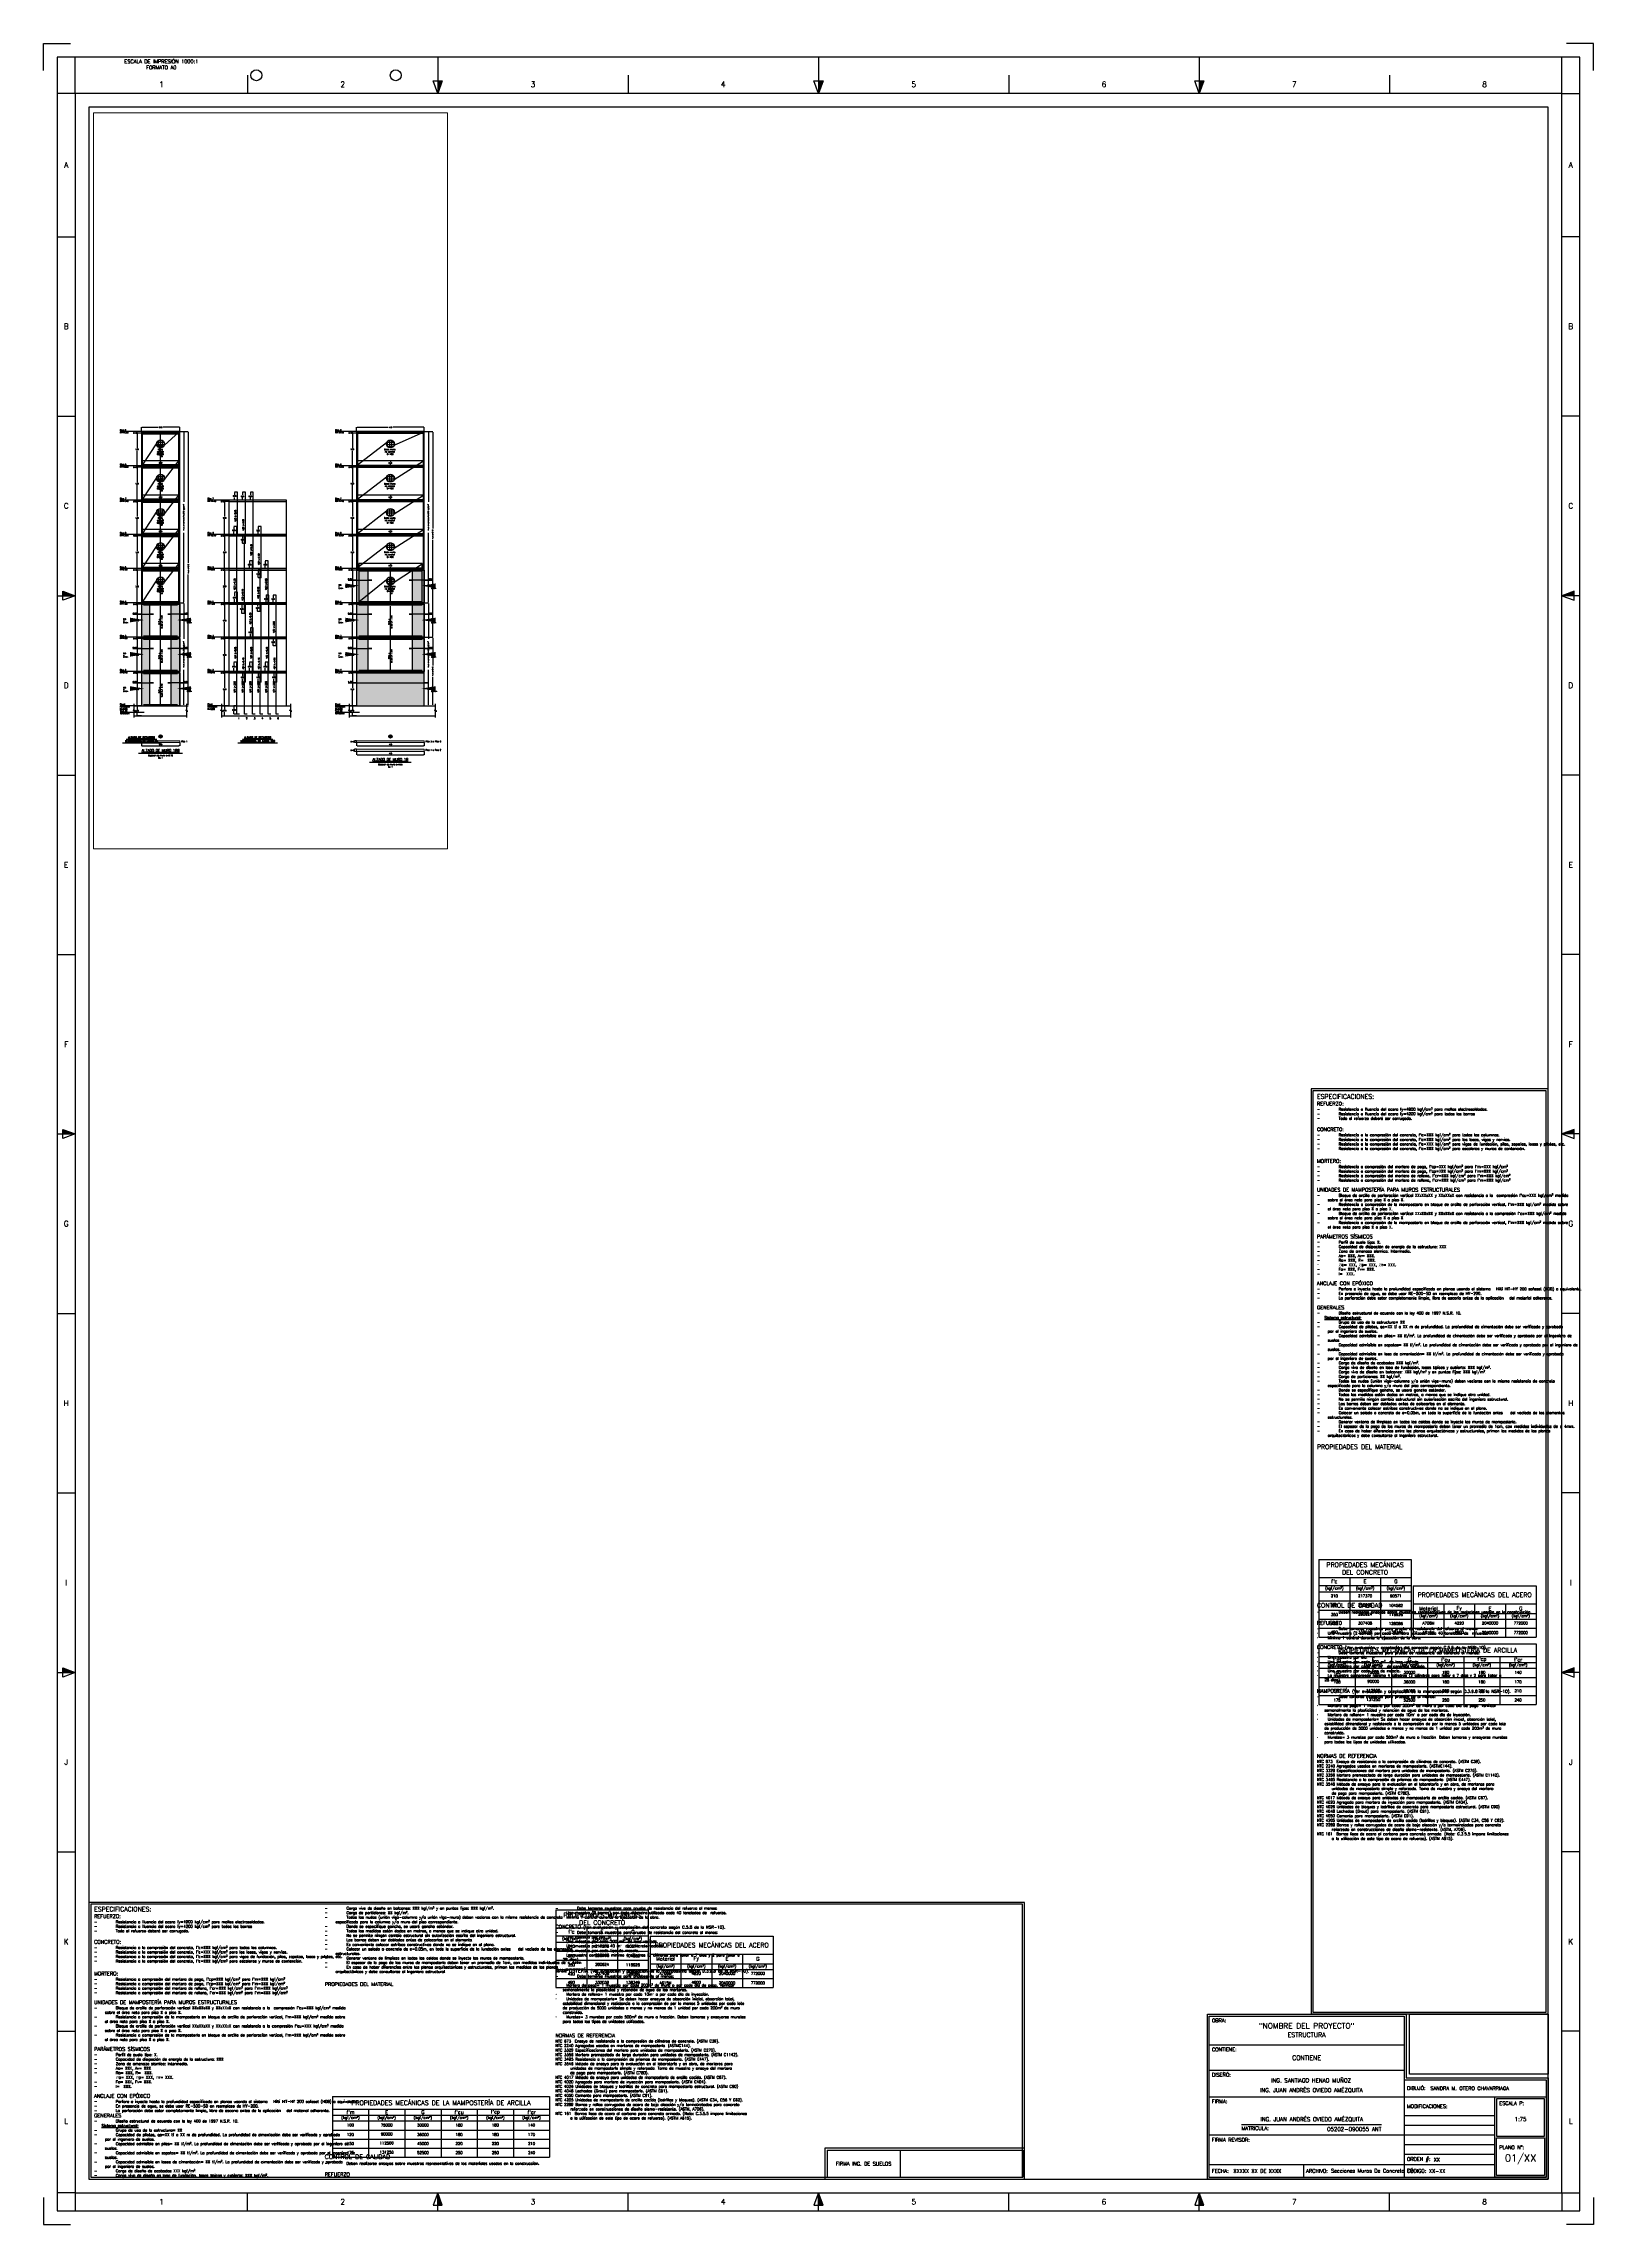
# Paper-space layout 'A0-VERTICAL' of a CAD drawing. Header units: millimetres. Extents: x 0 to 0.86, y 0 to 1.2.
# The model-space entities are those that its viewports show. They can reach past a viewport. Long polylines and large blocks are cut down to what shows.
import ezdxf
from ezdxf import colors
from ezdxf.entities.mleader import LeaderData, LeaderLine
from ezdxf.enums import TextEntityAlignment as Align
from ezdxf.math import Vec2, Vec3

# ---------------------------------------------------------------- set-up
doc = ezdxf.new("R2010")
doc.units = ezdxf.units.MM
doc.header["$LTSCALE"] = 0.01
doc.header["$PDMODE"] = 3
doc.linetypes.add('DASHED2', pattern=[0.375, 0.25, -0.125])
for name, color, linetype in [('FC_BORDES', 4, 'Continuous'), ('FC_COTAS', 1, 'Continuous'), ('FC_ET_VSMM', 3, 'Continuous'), ('FC_HATCH 252', 252, 'Continuous'), ('FC_HATCH 253', 253, 'Continuous'), ('FC_HATCH MUROS', 253, 'Continuous'), ('FC_LINEA CORTE', 1, 'Continuous'), ('FC_MALLA', 3, 'DASHED2'), ('FC_NUMERO', 11, 'Continuous'), ('FC_R-100', 12, 'Continuous'), ('FC_R-140', 2, 'Continuous'), ('FC_R-175', 5, 'Continuous'), ('FC_R-200', 5, 'Continuous'), ('FC_R-80', 11, 'Continuous'), ('FC_REFUERZO', 5, 'Continuous'), ('FC_REFUERZO 2', 1, 'Continuous'), ('FC_ROTULO', 5, 'Continuous')]:
    doc.layers.add(name, color=color, linetype=linetype)
for name, color, linetype, plot in [('FC_DEFPOINTS', 250, 'Continuous', False), ('FC_HOJA LAYOUT', 230, 'Continuous', False), ('FC_TEXTO NO IMPRIMIR', 252, 'Continuous', False)]:
    doc.layers.add(name, color=color, linetype=linetype, plot=plot)
doc.layers.add('FC_MURO CONCRETO', color=7, linetype='Continuous', lineweight=0)
doc.styles.add('FC_TEXT', font='romans.shx', dxfattribs={"height": 0.002})
doc.styles.add('FC_TEXT1', font='romans.shx')
doc.dimstyles.new('FC_COTAS', dxfattribs={"dimtxt": 0.0015, "dimasz": 0.001, "dimexe": 0, "dimexo": 0, "dimgap": 0.001, "dimtad": 1, "dimtih": 1, "dimtoh": 1, "dimzin": 0, "dimdsep": 46, "dimtxsty": 'FC_TEXT1', "dimblk": 'DOT', "dimcen": 0.09, "dimclrd": 256, "dimclre": 256, "dimclrt": 256, "dimadec": 0, "dimazin": 0, "dimtfac": 1, "dimtix": 1, "dimtmove": 2, "dimatfit": 3, "dimfxl": 1.002, "dimtolj": 1, "dimtzin": 0, "dimlwd": -1, "dimarcsym": 0})
doc.dimstyles.new('FC_COTAS EJES', dxfattribs={"dimtxt": 0.002, "dimasz": 0.0015, "dimexe": 0, "dimexo": 0, "dimgap": 0.001, "dimtad": 1, "dimtih": 1, "dimtoh": 1, "dimzin": 0, "dimdsep": 46, "dimtxsty": 'FC_TEXT1', "dimblk": 'DOT', "dimcen": 0.09, "dimclrd": 256, "dimclre": 256, "dimclrt": 256, "dimadec": 0, "dimazin": 0, "dimtfac": 1, "dimtix": 1, "dimtmove": 2, "dimatfit": 3, "dimfxl": 1.002, "dimtolj": 1, "dimtzin": 0, "dimlwd": -1, "dimarcsym": 0})
pattern_1 = [(0, (0, 0), (0, 0.003), []), (90, (0, 0), (-0.003, 2e-19), [])]

# ---------------------------------------------------------------- blocks, each defined once
blk = doc.blocks.new('*U5')
at = {"layer": 'FC_ROTULO', "color": 12, "insert": (0.0015, -0.0015), "char_height": 0.002, "attachment_point": 1, "style": 'FC_TEXT1'}
blk.add_mtext_dynamic_manual_height_columns('PLANO N°:', width=0.016389, gutter_width=0.045, heights=[0], dxfattribs=at)
blk = doc.blocks.new('*U42')
at = {"layer": 'FC_R-80', "insert": (0, 0), "char_height": 0.00218, "attachment_point": 4, "style": 'FC_TEXT1'}
blk.add_mtext_dynamic_manual_height_columns('1:75', width=0.006962, gutter_width=0.045, heights=[0], dxfattribs=at)
blk = doc.blocks.new('*U149')
at = {"layer": 'FC_ROTULO', "color": 11, "insert": (0, 0), "char_height": 0.0022, "width": 0.050203, "attachment_point": 5, "style": 'FC_TEXT1'}
blk.add_mtext('ING. SANTIAGO HENAO MUÑOZ', dxfattribs=at)
blk = doc.blocks.new('*U113')
at = {"layer": 'FC_R-80', "insert": (0, 0), "char_height": 0.0022, "width": 0.064974, "attachment_point": 8, "style": 'FC_TEXT1'}
blk.add_mtext('ING. JUAN ANDRÉS OVIEDO AMÉZQUITA', dxfattribs=at)
at = {"layer": 'FC_ROTULO', "color": 11, "insert": (-0.0002, 0.0173), "char_height": 0.0022, "width": 0.065393, "attachment_point": 5, "style": 'FC_TEXT1'}
blk.add_mtext('ING.^IJUAN ANDRÉS OVIEDO AMÉZQUITA', dxfattribs=at)
at = {"layer": 'FC_ROTULO', "color": 11, "insert": (0.0385, -0.003), "char_height": 0.0022, "attachment_point": 3, "style": 'FC_TEXT1'}
blk.add_mtext_dynamic_manual_height_columns('05202-090055 ANT', width=0.033755, gutter_width=0.045, heights=[0], dxfattribs=at)
blk = doc.blocks.new('*U148')
at = {"layer": 'FC_R-80', "insert": (0, 0), "char_height": 0.002, "attachment_point": 4, "style": 'FC_TEXT1'}
blk.add_mtext_dynamic_manual_height_columns('SANDRA M. OTERO CHAVARRIAGA', width=0.053889, gutter_width=0.045, heights=[0], dxfattribs=at)
blk = doc.blocks.new('FC_B_ROTULO A0 VERTICAL')
at = {"layer": 'FC_HATCH 253'}
h = blk.add_hatch(color=254, dxfattribs=at)
h.dxf.hatch_style = 1
h.paths.add_polyline_path([(0.2177, 1.1765), (0.2177, 1.1834), (0.2202, 1.1834)])
h = blk.add_hatch(color=254, dxfattribs=at)
h.dxf.hatch_style = 1
h.paths.add_polyline_path([(0.428, 1.1765), (0.428, 1.1834), (0.4305, 1.1834)])
h = blk.add_hatch(color=254, dxfattribs=at)
h.dxf.hatch_style = 1
h.paths.add_polyline_path([(0.6383, 1.1765), (0.6383, 1.1834), (0.6408, 1.1834)])
h = blk.add_hatch(color=254, dxfattribs=at)
h.dxf.hatch_style = 1
h.paths.add_polyline_path([(0.0175, 0.8992), (0.0106, 0.8992), (0.0106, 0.9017)])
h = blk.add_hatch(color=254, dxfattribs=at)
h.dxf.hatch_style = 1
h.paths.add_polyline_path([(0.8385, 0.8992), (0.8454, 0.8992), (0.8454, 0.9017)])
h = blk.add_hatch(color=254, dxfattribs=at)
h.dxf.hatch_style = 1
h.paths.add_polyline_path([(0.0175, 0.602), (0.0106, 0.602), (0.0106, 0.6045)])
h = blk.add_hatch(color=254, dxfattribs=at)
h.dxf.hatch_style = 1
h.paths.add_polyline_path([(0.8385, 0.602), (0.8454, 0.602), (0.8454, 0.6045)])
h = blk.add_hatch(color=254, dxfattribs=at)
h.dxf.hatch_style = 1
h.paths.add_polyline_path([(0.0175, 0.3047), (0.0106, 0.3047), (0.0106, 0.3072)])
h = blk.add_hatch(color=254, dxfattribs=at)
h.dxf.hatch_style = 1
h.paths.add_polyline_path([(0.8385, 0.3047), (0.8454, 0.3047), (0.8454, 0.3072)])
h = blk.add_hatch(color=254, dxfattribs=at)
h.dxf.hatch_style = 1
h.paths.add_polyline_path([(0.2177, 0.0175), (0.2177, 0.0106), (0.2202, 0.0106)])
h = blk.add_hatch(color=254, dxfattribs=at)
h.dxf.hatch_style = 1
h.paths.add_polyline_path([(0.428, 0.0175), (0.428, 0.0106), (0.4305, 0.0106)])
h = blk.add_hatch(color=254, dxfattribs=at)
h.dxf.hatch_style = 1
h.paths.add_polyline_path([(0.6383, 0.0175), (0.6383, 0.0106), (0.6408, 0.0106)])
at = {"color": 254, "ltscale": 1.5}
for points in [[(0, 1.1891), (0, 1.204), (0.0149, 1.204)], [(0.856, 1.1891), (0.856, 1.204), (0.8411, 1.204)], [(0, 0.0149), (0, 0), (0.0149, 0)], [(0.856, 0.0149), (0.856, 0), (0.8411, 0)]]:
    blk.add_lwpolyline(points, dxfattribs=at)
at = {"layer": 'FC_BORDES', "color": 4}
blk.add_lwpolyline([(0.8385, 1.1765), (0.0175, 1.1765), (0.0175, 0.0175), (0.8385, 0.0175)], close=True, dxfattribs=at)
at = {"layer": 'FC_BORDES'}
for points in [[(0.83, 0.0259), (0.6438, 0.0259), (0.6438, 0.115), (0.7515, 0.115), (0.7515, 0.0798), (0.83, 0.0798), (0.83, 0.0259)], [(0.8015, 0.0704), (0.83, 0.0704), (0.83, 0.026), (0.8015, 0.026)], [(0.8025, 0.0694), (0.8025, 0.0487), (0.829, 0.0487), (0.829, 0.0694), (0.8025, 0.0694)], [(0.8025, 0.0477), (0.829, 0.0477), (0.829, 0.027), (0.8025, 0.027)]]:
    blk.add_lwpolyline(points, close=True, dxfattribs=at)
for points in [[(0.6438, 0.0991), (0.7515, 0.0991)], [(0.6438, 0.0851), (0.7515, 0.0851)], [(0.7515, 0.0799), (0.7515, 0.026)], [(0.6438, 0.0704), (0.7515, 0.0704)], [(0.7515, 0.0704), (0.83, 0.0704)], [(0.6438, 0.0494), (0.7515, 0.0494)], [(0.6438, 0.0331), (0.8015, 0.0331)], [(0.6958, 0.0331), (0.6958, 0.026)]]:
    blk.add_lwpolyline(points, dxfattribs=at)
at = {"layer": 'FC_HATCH 253'}
for points in [[(0.0175, 1.1765), (0.0175, 1.1965)], [(0.2177, 1.1965), (0.2177, 1.1765)], [(0.428, 1.1965), (0.428, 1.1765)], [(0.6383, 1.1965), (0.6383, 1.1765)], [(0.8385, 1.1765), (0.8385, 1.1965)], [(0.1126, 1.1865), (0.1126, 1.1765)], [(0.2177, 1.1834), (0.2177, 1.1765)], [(0.3229, 1.1865), (0.3229, 1.1765)], [(0.428, 1.1834), (0.428, 1.1765)], [(0.5331, 1.1865), (0.5331, 1.1765)], [(0.6383, 1.1834), (0.6383, 1.1765)], [(0.7434, 1.1865), (0.7434, 1.1765)], [(0.0175, 1.1765), (0.0075, 1.1765)], [(0.8385, 1.1765), (0.8485, 1.1765)], [(0.0075, 1.0974), (0.0175, 1.0974)], [(0.8485, 1.0974), (0.8385, 1.0974)], [(0.0075, 0.9983), (0.0175, 0.9983)], [(0.8485, 0.9983), (0.8385, 0.9983)], [(0.0075, 0.8992), (0.0175, 0.8992)], [(0.0156, 0.8992), (0.0175, 0.8992)], [(0.8485, 0.8992), (0.8385, 0.8992)], [(0.8454, 0.8992), (0.8385, 0.8992)], [(0.0075, 0.8002), (0.0175, 0.8002)], [(0.8485, 0.8002), (0.8385, 0.8002)], [(0.0075, 0.7011), (0.0175, 0.7011)], [(0.8485, 0.7011), (0.8385, 0.7011)], [(0.0075, 0.602), (0.0175, 0.602)], [(0.0125, 0.602), (0.0175, 0.602)], [(0.0156, 0.602), (0.0175, 0.602)], [(0.8454, 0.602), (0.8385, 0.602)], [(0.8485, 0.602), (0.8385, 0.602)], [(0.8485, 0.602), (0.8385, 0.602)], [(0.0075, 0.5029), (0.0175, 0.5029)], [(0.8485, 0.5029), (0.8385, 0.5029)], [(0.0075, 0.4038), (0.0175, 0.4038)], [(0.8485, 0.4038), (0.8385, 0.4038)], [(0.0075, 0.3047), (0.0175, 0.3047)], [(0.0156, 0.3047), (0.0175, 0.3047)], [(0.8485, 0.3047), (0.8385, 0.3047)], [(0.8454, 0.3047), (0.8385, 0.3047)], [(0.0075, 0.2057), (0.0175, 0.2057)], [(0.8485, 0.2057), (0.8385, 0.2057)], [(0.0075, 0.1066), (0.0175, 0.1066)], [(0.8485, 0.1066), (0.8385, 0.1066)], [(0.0175, 0.0175), (0.0075, 0.0175)], [(0.0175, 0.0175), (0.0175, 0.0075)], [(0.1126, 0.0075), (0.1126, 0.0175)], [(0.2177, 0.0075), (0.2177, 0.0175)], [(0.2177, 0.0106), (0.2177, 0.0175)], [(0.3229, 0.0075), (0.3229, 0.0175)], [(0.428, 0.0075), (0.428, 0.0175)], [(0.428, 0.0106), (0.428, 0.0175)], [(0.5331, 0.0075), (0.5331, 0.0175)], [(0.6383, 0.0075), (0.6383, 0.0175)], [(0.6383, 0.0106), (0.6383, 0.0175)], [(0.7434, 0.0075), (0.7434, 0.0175)], [(0.8385, 0.0175), (0.8485, 0.0175)], [(0.8385, 0.0175), (0.8385, 0.0075)]]:
    blk.add_lwpolyline(points, dxfattribs=at)
for points in [[(0.2202, 1.1834), (0.2177, 1.1765), (0.2152, 1.1834)], [(0.4305, 1.1834), (0.428, 1.1765), (0.4255, 1.1834)], [(0.6408, 1.1834), (0.6383, 1.1765), (0.6358, 1.1834)], [(0.0106, 0.9017), (0.0175, 0.8992), (0.0106, 0.8967)], [(0.8454, 0.9017), (0.8385, 0.8992), (0.8454, 0.8967)], [(0.0106, 0.6045), (0.0175, 0.602), (0.0106, 0.5995)], [(0.8454, 0.6045), (0.8385, 0.602), (0.8454, 0.5995)], [(0.0106, 0.3072), (0.0175, 0.3047), (0.0106, 0.3022)], [(0.8454, 0.3072), (0.8385, 0.3047), (0.8454, 0.3022)], [(0.2202, 0.0106), (0.2177, 0.0175), (0.2152, 0.0106)], [(0.4305, 0.0106), (0.428, 0.0175), (0.4255, 0.0106)], [(0.6408, 0.0106), (0.6383, 0.0175), (0.6358, 0.0106)]]:
    blk.add_lwpolyline(points, close=True, dxfattribs=at)
for centre in [(0.1175, 1.1865), (0.1945, 1.1865)]:
    blk.add_circle(centre, 0.003, dxfattribs=at)
at = {"layer": 'FC_HOJA LAYOUT'}
blk.add_lwpolyline([(0.8485, 1.1965), (0.0075, 1.1965), (0.0075, 0.0075), (0.8485, 0.0075)], close=True, dxfattribs=at)
at = {"layer": 'FC_ROTULO', "color": 7}
blk.add_line((0.6617, 0.0552), (0.739, 0.0552), dxfattribs=at)
at = {"layer": 'FC_ROTULO', "color": 9}
blk.add_lwpolyline([(0.831, 1.169), (0.025, 1.169), (0.025, 0.025), (0.831, 0.025)], close=True, dxfattribs=at)
at = {"layer": 'FC_ROTULO'}
blk.add_lwpolyline([(0.831, 0.025), (0.6428, 0.025), (0.6428, 0.1161), (0.7525, 0.1161), (0.7525, 0.0809), (0.831, 0.0809), (0.831, 0.025)], dxfattribs=at)
blk.add_lwpolyline([(0.7545, 0.1161), (0.831, 0.1161), (0.831, 0.0829), (0.7545, 0.0829)], close=True, dxfattribs=at)
at = {"layer": 'FC_ROTULO', "color": 12}
for points in [[(0.8015, 0.06), (0.7515, 0.06)], [(0.8015, 0.06), (0.7515, 0.06)], [(0.8015, 0.0546), (0.7515, 0.0546)], [(0.8015, 0.0546), (0.7515, 0.0546)], [(0.8015, 0.0492), (0.7515, 0.0492)], [(0.8015, 0.0439), (0.7515, 0.0439)], [(0.8015, 0.0385), (0.7515, 0.0385)]]:
    blk.add_lwpolyline(points, dxfattribs=at)
at = {"layer": 'FC_DEFPOINTS', "insert": (0.065, 1.1925), "char_height": 0.002, "attachment_point": 5, "style": 'FC_TEXT'}
blk.add_mtext_dynamic_manual_height_columns('ESCALA DE IMPRESIÓN 1000:1\\PFORMATO A0', width=0.04583, gutter_width=0.045, heights=[0], dxfattribs=at)
at = {"layer": 'FC_DEFPOINTS', "style": 'FC_TEXT1', "flags": 2}
for tag, p in [('SAVE_TIME', (0.7897, 0.0102)), ('SAVE_BY', (0.82, 0.0102))]:
    blk.add_attdef(tag, text='', height=0.002, dxfattribs=at).set_placement(p, align=Align.MIDDLE_CENTER)
at = {"layer": 'FC_R-140', "color": 2, "style": 'FC_TEXT1'}
blk.add_attdef('ESTRUCTURA', text='', height=0.0025, dxfattribs=at).set_placement((0.6976, 0.1046), align=Align.MIDDLE_CENTER)
at = {"layer": 'FC_R-175', "style": 'FC_TEXT1'}
blk.add_attdef('PROYECTO', text='', height=0.003, dxfattribs=at).set_placement((0.6976, 0.1096), align=Align.MIDDLE_CENTER)
at = {"layer": 'FC_R-80', "color": 254, "char_height": 0.003, "attachment_point": 5, "style": 'FC_TEXT'}
for s, insert in [('1', (0.0651, 1.1815)), ('2', (0.1652, 1.1815)), ('3', (0.2703, 1.1815)), ('4', (0.3754, 1.1815)), ('5', (0.4806, 1.1815)), ('6', (0.5857, 1.1815)), ('7', (0.6908, 1.1815)), ('8', (0.7959, 1.1815)), ('A', (0.0125, 1.137)), ('A', (0.8435, 1.137)), ('B', (0.0125, 1.0479)), ('B', (0.8435, 1.0479)), ('C', (0.0125, 0.9488)), ('C', (0.8435, 0.9488)), ('D', (0.0125, 0.8497)), ('D', (0.8435, 0.8497)), ('E', (0.0125, 0.7506)), ('E', (0.8435, 0.7506)), ('F', (0.0125, 0.6515)), ('F', (0.8435, 0.6515)), ('G', (0.0125, 0.5525)), ('G', (0.8435, 0.5525)), ('H', (0.0125, 0.4534)), ('H', (0.8435, 0.4534)), ('I', (0.0125, 0.3543)), ('I', (0.8435, 0.3543)), ('J', (0.0125, 0.2552)), ('J', (0.8435, 0.2552)), ('K', (0.0125, 0.1561)), ('K', (0.8435, 0.1561)), ('L', (0.0125, 0.057)), ('L', (0.8435, 0.057)), ('1', (0.0651, 0.0125)), ('2', (0.1652, 0.0125)), ('3', (0.2703, 0.0125)), ('4', (0.3754, 0.0125)), ('5', (0.4806, 0.0125)), ('6', (0.5857, 0.0125)), ('7', (0.6908, 0.0125)), ('8', (0.7959, 0.0125))]:
    blk.add_mtext_dynamic_manual_height_columns(s, width=0.001601, gutter_width=0.045, heights=[0], dxfattribs=dict(at, insert=insert))
at = {"layer": 'FC_R-80', "color": 12, "char_height": 0.002, "style": 'FC_TEXT'}
for s, width, insert, attachment_point in [('OBRA:', 0.008401, (0.6453, 0.1136), 1), ('CONTIENE:', 0.014782, (0.6453, 0.0976), 1), ('DISEÑÓ:', 0.011163, (0.6453, 0.0836), 1), ('DIBUJÓ:', 0.010782, (0.753, 0.0752), 4), ('FIRMA:', 0.009068, (0.6453, 0.0689), 1), ('MODIFICACIONES:', 0.010782, (0.753, 0.0652), 4), ('ESCALA P:', 0.015353, (0.804, 0.0679), 1), ('MATRICULA:', 0.016306, (0.6617, 0.0541), 1), ('FIRMA REVISOR:', 0.023353, (0.6453, 0.0477), 1), ('ORDEN #:', 0.014591, (0.753, 0.0357), 4), ('FECHA:', 0.009925, (0.6453, 0.0295), 4), ('ARCHIVO:', 0.009925, (0.6973, 0.0295), 4), ('CÓDIGO:', 0.009925, (0.753, 0.0295), 4)]:
    blk.add_mtext_dynamic_manual_height_columns(s, width=width, gutter_width=0.01, heights=[0], dxfattribs=dict(at, insert=insert, attachment_point=attachment_point))
at = {"layer": 'FC_R-80', "style": 'FC_TEXT1'}
for tag, p in [('MODIFICACIÓN1', (0.753, 0.0573)), ('MODIFICACIÓN2', (0.753, 0.0519)), ('MODIFICACIÓN3', (0.753, 0.0465)), ('MODIFICACIÓN4', (0.753, 0.0412)), ('CÓDIGO', (0.7652, 0.0294))]:
    blk.add_attdef(tag, text='', height=0.002, dxfattribs=at).set_placement(p, align=Align.MIDDLE_LEFT)
blk.add_attdef('N.ORDEN', (0.7678, 0.0348), '', height=0.002, dxfattribs=at)
blk = doc.blocks.new('*T114')
at = {"layer": 'FC_BORDES', "color": 0, "linetype": 'ByBlock', "lineweight": -2, "ltscale": 0.6, "transparency": 16777216}
for p, q in [((0, 0), (0.1081, 0)), ((0, 0), (0, -0.015)), ((0.0404, 0), (0.0404, -0.015)), ((0.1081, 0), (0.1081, -0.015)), ((0, -0.015), (0.1081, -0.015))]:
    blk.add_line(p, q, dxfattribs=at)
at = {"layer": 'FC_BORDES', "color": 2, "ltscale": 0.6, "transparency": 16777216, "insert": (0.0202, -0.0075), "char_height": 0.002, "width": 0.040414, "attachment_point": 5, "style": 'FC_TEXT1'}
blk.add_mtext('{\\C12;FIRMA ING. DE SUELOS}', dxfattribs=at)
blk = doc.blocks.new('*T115')
at = {"layer": 'FC_BORDES', "color": 0, "linetype": 'ByBlock', "lineweight": -2, "ltscale": 0.6, "transparency": 16777216}
for p, q in [((0, 0), (0.12, 0)), ((0, 0), (0, -0.0335)), ((0.12, 0), (0.12, -0.0335)), ((0, -0.007), (0.12, -0.007)), ((0, -0.0103), (0.12, -0.0103)), ((0.02, -0.007), (0.02, -0.0335)), ((0.04, -0.007), (0.04, -0.0335)), ((0.06, -0.007), (0.06, -0.0335)), ((0.08, -0.007), (0.08, -0.0335)), ((0.1, -0.007), (0.1, -0.0335)), ((0, -0.0135), (0.12, -0.0135)), ((0, -0.0185), (0.12, -0.0185)), ((0, -0.0235), (0.12, -0.0235)), ((0, -0.0285), (0.12, -0.0285)), ((0, -0.0335), (0.12, -0.0335))]:
    blk.add_line(p, q, dxfattribs=at)
at = {"layer": 'FC_BORDES', "color": 2, "ltscale": 0.6, "transparency": 16777216, "width": 0.019997, "attachment_point": 5, "style": 'FC_TEXT1'}
for s, insert, char_height in [('{\\C12;(kgf/cm²)}', (0.01, -0.0119), 0.0015), ("f'm", (0.01, -0.0087), 0.002), ('{\\C12;(kgf/cm²)}', (0.03, -0.0119), 0.0015), ('E', (0.03, -0.0087), 0.002), ('{\\C12;(kgf/cm²)}', (0.05, -0.0119), 0.0015), ('{\\H0.8x;G} ', (0.05, -0.0087), 0.0025), ('{\\C12;(kgf/cm²)}', (0.07, -0.0119), 0.0015), ("f'cu", (0.07, -0.0087), 0.002), ('{\\C12;(kgf/cm²)}', (0.09, -0.0119), 0.0015), ("f'cp", (0.09, -0.0087), 0.002), ('{\\C12;(kgf/cm²)}', (0.11, -0.0119), 0.0015), ("f'cr", (0.11, -0.0087), 0.002)]:
    blk.add_mtext(s, dxfattribs=dict(at, insert=insert, char_height=char_height))
at = {"layer": 'FC_BORDES', "color": 5, "ltscale": 0.6, "transparency": 16777216, "insert": (0.06, -0.0035), "char_height": 0.0025, "width": 0.119997, "attachment_point": 5, "style": 'FC_TEXT1'}
blk.add_mtext('PROPIEDADES MECÁNICAS DE LA MAMPOSTERÍA DE ARCILLA', dxfattribs=at)
at = {"layer": 'FC_BORDES', "color": 11, "ltscale": 0.6, "transparency": 16777216, "char_height": 0.0015, "width": 0.017, "style": 'FC_TEXT1'}
for s, insert, attachment_point in [('100', (0.01, -0.015), 2), ('120', (0.01, -0.021), 5), ('75000', (0.03, -0.015), 2), ('90000', (0.03, -0.02), 2), ('30000', (0.05, -0.015), 2), ('36000', (0.05, -0.021), 5), ('180', (0.07, -0.015), 2), ('180', (0.07, -0.021), 5), ('180', (0.09, -0.015), 2), ('180', (0.09, -0.021), 5), ('140', (0.11, -0.015), 2), ('170', (0.11, -0.021), 5), ('150', (0.01, -0.026), 5), ('175', (0.01, -0.031), 5), ('112500', (0.03, -0.025), 2), ('131250', (0.03, -0.03), 2), ('45000', (0.05, -0.026), 5), ('52500', (0.05, -0.031), 5), ('220', (0.07, -0.026), 5), ('250', (0.07, -0.031), 5), ('220', (0.09, -0.026), 5), ('250', (0.09, -0.031), 5), ('210', (0.11, -0.026), 5), ('240', (0.11, -0.031), 5)]:
    blk.add_mtext(s, dxfattribs=dict(at, insert=insert, attachment_point=attachment_point))
blk = doc.blocks.new('*T116')
at = {"layer": 'FC_BORDES', "color": 0, "linetype": 'ByBlock', "lineweight": -2, "ltscale": 0.6, "transparency": 16777216}
for p, q in [((0, 0), (0.051, 0)), ((0, 0), (0, -0.0428)), ((0.051, 0), (0.051, -0.0428)), ((0, -0.0098), (0.051, -0.0098)), ((0.017, -0.0098), (0.017, -0.0428)), ((0.034, -0.0098), (0.034, -0.0428)), ((0, -0.0142), (0.051, -0.0142)), ((0, -0.0178), (0.051, -0.0178)), ((0, -0.0228), (0.051, -0.0228)), ((0, -0.0278), (0.051, -0.0278)), ((0, -0.0328), (0.051, -0.0328)), ((0, -0.0378), (0.051, -0.0378)), ((0, -0.0428), (0.051, -0.0428))]:
    blk.add_line(p, q, dxfattribs=at)
at = {"layer": 'FC_BORDES', "color": 5, "ltscale": 0.6, "transparency": 16777216, "insert": (0.0255, -0.0049), "char_height": 0.0025, "width": 0.050997, "attachment_point": 5, "style": 'FC_TEXT1'}
blk.add_mtext('PROPIEDADES MECÁNICAS DEL CONCRETO', dxfattribs=at)
at = {"layer": 'FC_BORDES', "color": 2, "ltscale": 0.6, "transparency": 16777216, "width": 0.016997, "attachment_point": 5, "style": 'FC_TEXT1'}
for s, insert, char_height in [("f'c ", (0.0085, -0.012), 0.002), ('E', (0.0255, -0.012), 0.002), ('G ', (0.0425, -0.012), 0.002), ('{\\C12;(kgf/cm²)}', (0.0085, -0.016), 0.0015), ('{\\C12;(kgf/cm²)}', (0.0255, -0.016), 0.0015), ('{\\C12;(kgf/cm²)}', (0.0425, -0.016), 0.0015)]:
    blk.add_mtext(s, dxfattribs=dict(at, insert=insert, char_height=char_height))
at = {"layer": 'FC_BORDES', "color": 11, "ltscale": 0.6, "transparency": 16777216, "char_height": 0.0015, "width": 0.014, "style": 'FC_TEXT1'}
for s, insert, attachment_point in [('210', (0.0085, -0.0193), 2), ('217370', (0.0255, -0.0193), 2), ('90571', (0.0425, -0.0193), 2), ('280', (0.0085, -0.0253), 5), ('350', (0.0085, -0.0303), 5), ('420', (0.0085, -0.0353), 5), ('250998', (0.0255, -0.0243), 2), ('280624', (0.0255, -0.0293), 2), ('307408', (0.0255, -0.0343), 2), ('104582', (0.0425, -0.0253), 5), ('116926', (0.0425, -0.0303), 5), ('128086', (0.0425, -0.0353), 5), ('490', (0.0085, -0.0393), 2), ('332039', (0.0255, -0.0393), 2), ('138349', (0.0425, -0.0393), 2)]:
    blk.add_mtext(s, dxfattribs=dict(at, insert=insert, attachment_point=attachment_point))
blk = doc.blocks.new('*T117')
at = {"layer": 'FC_BORDES', "color": 0, "linetype": 'ByBlock', "lineweight": -2, "ltscale": 0.6, "transparency": 16777216}
for p, q in [((0, 0), (0.068, 0)), ((0, 0), (0, -0.0284)), ((0.068, 0), (0.068, -0.0284)), ((0, -0.01), (0.068, -0.01)), ((0.017, -0.01), (0.017, -0.0284)), ((0.034, -0.01), (0.034, -0.0284)), ((0.051, -0.01), (0.051, -0.0284)), ((0, -0.0153), (0.068, -0.0153)), ((0, -0.0184), (0.068, -0.0184)), ((0, -0.0234), (0.068, -0.0234)), ((0, -0.0284), (0.068, -0.0284))]:
    blk.add_line(p, q, dxfattribs=at)
at = {"layer": 'FC_BORDES', "color": 5, "ltscale": 0.6, "transparency": 16777216, "insert": (0.034, -0.005), "char_height": 0.0025, "width": 0.067997, "attachment_point": 5, "style": 'FC_TEXT1'}
blk.add_mtext('PROPIEDADES MECÁNICAS DEL ACERO', dxfattribs=at)
at = {"layer": 'FC_BORDES', "color": 2, "ltscale": 0.6, "transparency": 16777216, "width": 0.016997, "attachment_point": 5, "style": 'FC_TEXT1'}
for s, insert, char_height in [('Material', (0.0085, -0.0126), 0.002), ('Fy ', (0.0255, -0.0126), 0.002), ('E', (0.0425, -0.0126), 0.002), ('G ', (0.0595, -0.0126), 0.002), ('{\\C12;(kgf/cm²)}', (0.0085, -0.0169), 0.0015), ('{\\C12;(kgf/cm²)}', (0.0255, -0.0169), 0.0015), ('{\\C12;(kgf/cm²)}', (0.0425, -0.0169), 0.0015), ('{\\C12;(kgf/cm²)}', (0.0595, -0.0169), 0.0015)]:
    blk.add_mtext(s, dxfattribs=dict(at, insert=insert, char_height=char_height))
at = {"layer": 'FC_BORDES', "color": 11, "ltscale": 0.6, "transparency": 16777216, "char_height": 0.0015, "width": 0.014, "style": 'FC_TEXT1'}
for s, insert, attachment_point in [('A706M', (0.0085, -0.0199), 2), ('4220', (0.0255, -0.0199), 2), ('2040000', (0.0425, -0.0199), 2), ('772000', (0.0595, -0.0199), 2), ('A615M', (0.0085, -0.0259), 5), ('4900', (0.0255, -0.0249), 2), ('2040000', (0.0425, -0.0259), 5), ('772000', (0.0595, -0.0259), 5)]:
    blk.add_mtext(s, dxfattribs=dict(at, insert=insert, attachment_point=attachment_point))
blk = doc.blocks.new('*T118')
at = {"layer": 'FC_BORDES', "color": 0, "linetype": 'ByBlock', "lineweight": -2, "ltscale": 0.6, "transparency": 16777216}
for p, q in [((0, 0), (0.12, 0)), ((0, 0), (0, -0.0335)), ((0.12, 0), (0.12, -0.0335)), ((0, -0.007), (0.12, -0.007)), ((0, -0.0103), (0.12, -0.0103)), ((0.02, -0.007), (0.02, -0.0335)), ((0.04, -0.007), (0.04, -0.0335)), ((0.06, -0.007), (0.06, -0.0335)), ((0.08, -0.007), (0.08, -0.0335)), ((0.1, -0.007), (0.1, -0.0335)), ((0, -0.0135), (0.12, -0.0135)), ((0, -0.0185), (0.12, -0.0185)), ((0, -0.0235), (0.12, -0.0235)), ((0, -0.0285), (0.12, -0.0285)), ((0, -0.0335), (0.12, -0.0335))]:
    blk.add_line(p, q, dxfattribs=at)
at = {"layer": 'FC_BORDES', "color": 2, "ltscale": 0.6, "transparency": 16777216, "width": 0.019997, "attachment_point": 5, "style": 'FC_TEXT1'}
for s, insert, char_height in [('{\\C12;(kgf/cm²)}', (0.01, -0.0119), 0.0015), ("f'm", (0.01, -0.0087), 0.002), ('{\\C12;(kgf/cm²)}', (0.03, -0.0119), 0.0015), ('E', (0.03, -0.0087), 0.002), ('{\\C12;(kgf/cm²)}', (0.05, -0.0119), 0.0015), ('{\\H0.8x;G} ', (0.05, -0.0087), 0.0025), ('{\\C12;(kgf/cm²)}', (0.07, -0.0119), 0.0015), ("f'cu", (0.07, -0.0087), 0.002), ('{\\C12;(kgf/cm²)}', (0.09, -0.0119), 0.0015), ("f'cp", (0.09, -0.0087), 0.002), ('{\\C12;(kgf/cm²)}', (0.11, -0.0119), 0.0015), ("f'cr", (0.11, -0.0087), 0.002)]:
    blk.add_mtext(s, dxfattribs=dict(at, insert=insert, char_height=char_height))
at = {"layer": 'FC_BORDES', "color": 5, "ltscale": 0.6, "transparency": 16777216, "insert": (0.06, -0.0035), "char_height": 0.0025, "width": 0.119997, "attachment_point": 5, "style": 'FC_TEXT1'}
blk.add_mtext('PROPIEDADES MECÁNICAS DE LA MAMPOSTERÍA DE ARCILLA', dxfattribs=at)
at = {"layer": 'FC_BORDES', "color": 11, "ltscale": 0.6, "transparency": 16777216, "char_height": 0.0015, "width": 0.017, "style": 'FC_TEXT1'}
for s, insert, attachment_point in [('100', (0.01, -0.015), 2), ('120', (0.01, -0.021), 5), ('75000', (0.03, -0.015), 2), ('90000', (0.03, -0.02), 2), ('30000', (0.05, -0.015), 2), ('36000', (0.05, -0.021), 5), ('180', (0.07, -0.015), 2), ('180', (0.07, -0.021), 5), ('180', (0.09, -0.015), 2), ('180', (0.09, -0.021), 5), ('140', (0.11, -0.015), 2), ('170', (0.11, -0.021), 5), ('150', (0.01, -0.026), 5), ('175', (0.01, -0.031), 5), ('112500', (0.03, -0.025), 2), ('131250', (0.03, -0.03), 2), ('45000', (0.05, -0.026), 5), ('52500', (0.05, -0.031), 5), ('220', (0.07, -0.026), 5), ('250', (0.07, -0.031), 5), ('220', (0.09, -0.026), 5), ('250', (0.09, -0.031), 5), ('210', (0.11, -0.026), 5), ('240', (0.11, -0.031), 5)]:
    blk.add_mtext(s, dxfattribs=dict(at, insert=insert, attachment_point=attachment_point))
blk = doc.blocks.new('*T119')
at = {"layer": 'FC_BORDES', "color": 0, "linetype": 'ByBlock', "lineweight": -2, "ltscale": 0.6, "transparency": 16777216}
for p, q in [((0, 0), (0.051, 0)), ((0, 0), (0, -0.0428)), ((0.051, 0), (0.051, -0.0428)), ((0, -0.0098), (0.051, -0.0098)), ((0.017, -0.0098), (0.017, -0.0428)), ((0.034, -0.0098), (0.034, -0.0428)), ((0, -0.0142), (0.051, -0.0142)), ((0, -0.0178), (0.051, -0.0178)), ((0, -0.0228), (0.051, -0.0228)), ((0, -0.0278), (0.051, -0.0278)), ((0, -0.0328), (0.051, -0.0328)), ((0, -0.0378), (0.051, -0.0378)), ((0, -0.0428), (0.051, -0.0428))]:
    blk.add_line(p, q, dxfattribs=at)
at = {"layer": 'FC_BORDES', "color": 5, "ltscale": 0.6, "transparency": 16777216, "insert": (0.0255, -0.0049), "char_height": 0.0025, "width": 0.050997, "attachment_point": 5, "style": 'FC_TEXT1'}
blk.add_mtext('PROPIEDADES MECÁNICAS DEL CONCRETO', dxfattribs=at)
at = {"layer": 'FC_BORDES', "color": 2, "ltscale": 0.6, "transparency": 16777216, "width": 0.016997, "attachment_point": 5, "style": 'FC_TEXT1'}
for s, insert, char_height in [("f'c ", (0.0085, -0.012), 0.002), ('E', (0.0255, -0.012), 0.002), ('G ', (0.0425, -0.012), 0.002), ('{\\C12;(kgf/cm²)}', (0.0085, -0.016), 0.0015), ('{\\C12;(kgf/cm²)}', (0.0255, -0.016), 0.0015), ('{\\C12;(kgf/cm²)}', (0.0425, -0.016), 0.0015)]:
    blk.add_mtext(s, dxfattribs=dict(at, insert=insert, char_height=char_height))
at = {"layer": 'FC_BORDES', "color": 11, "ltscale": 0.6, "transparency": 16777216, "char_height": 0.0015, "width": 0.014, "style": 'FC_TEXT1'}
for s, insert, attachment_point in [('210', (0.0085, -0.0193), 2), ('217370', (0.0255, -0.0193), 2), ('90571', (0.0425, -0.0193), 2), ('280', (0.0085, -0.0253), 5), ('350', (0.0085, -0.0303), 5), ('420', (0.0085, -0.0353), 5), ('250998', (0.0255, -0.0243), 2), ('280624', (0.0255, -0.0293), 2), ('307408', (0.0255, -0.0343), 2), ('104582', (0.0425, -0.0253), 5), ('116926', (0.0425, -0.0303), 5), ('128086', (0.0425, -0.0353), 5), ('490', (0.0085, -0.0393), 2), ('332039', (0.0255, -0.0393), 2), ('138349', (0.0425, -0.0393), 2)]:
    blk.add_mtext(s, dxfattribs=dict(at, insert=insert, attachment_point=attachment_point))
blk = doc.blocks.new('*T120')
at = {"layer": 'FC_BORDES', "color": 0, "linetype": 'ByBlock', "lineweight": -2, "ltscale": 0.6, "transparency": 16777216}
for p, q in [((0, 0), (0.068, 0)), ((0, 0), (0, -0.0284)), ((0.068, 0), (0.068, -0.0284)), ((0, -0.01), (0.068, -0.01)), ((0.017, -0.01), (0.017, -0.0284)), ((0.034, -0.01), (0.034, -0.0284)), ((0.051, -0.01), (0.051, -0.0284)), ((0, -0.0153), (0.068, -0.0153)), ((0, -0.0184), (0.068, -0.0184)), ((0, -0.0234), (0.068, -0.0234)), ((0, -0.0284), (0.068, -0.0284))]:
    blk.add_line(p, q, dxfattribs=at)
at = {"layer": 'FC_BORDES', "color": 5, "ltscale": 0.6, "transparency": 16777216, "insert": (0.034, -0.005), "char_height": 0.0025, "width": 0.067997, "attachment_point": 5, "style": 'FC_TEXT1'}
blk.add_mtext('PROPIEDADES MECÁNICAS DEL ACERO', dxfattribs=at)
at = {"layer": 'FC_BORDES', "color": 2, "ltscale": 0.6, "transparency": 16777216, "width": 0.016997, "attachment_point": 5, "style": 'FC_TEXT1'}
for s, insert, char_height in [('Material', (0.0085, -0.0126), 0.002), ('Fy ', (0.0255, -0.0126), 0.002), ('E', (0.0425, -0.0126), 0.002), ('G ', (0.0595, -0.0126), 0.002), ('{\\C12;(kgf/cm²)}', (0.0085, -0.0169), 0.0015), ('{\\C12;(kgf/cm²)}', (0.0255, -0.0169), 0.0015), ('{\\C12;(kgf/cm²)}', (0.0425, -0.0169), 0.0015), ('{\\C12;(kgf/cm²)}', (0.0595, -0.0169), 0.0015)]:
    blk.add_mtext(s, dxfattribs=dict(at, insert=insert, char_height=char_height))
at = {"layer": 'FC_BORDES', "color": 11, "ltscale": 0.6, "transparency": 16777216, "char_height": 0.0015, "width": 0.014, "style": 'FC_TEXT1'}
for s, insert, attachment_point in [('A706M', (0.0085, -0.0199), 2), ('4220', (0.0255, -0.0199), 2), ('2040000', (0.0425, -0.0199), 2), ('772000', (0.0595, -0.0199), 2), ('A615M', (0.0085, -0.0259), 5), ('4900', (0.0255, -0.0249), 2), ('2040000', (0.0425, -0.0259), 5), ('772000', (0.0595, -0.0259), 5)]:
    blk.add_mtext(s, dxfattribs=dict(at, insert=insert, attachment_point=attachment_point))
blk = doc.blocks.new('*U299')
at = {"layer": 'FC_R-140', "color": 4, "ltscale": 1.5}
blk.add_lwpolyline([(-0.0214, 0), (0.0214, 0)], dxfattribs=at)
at = {"layer": 'FC_R-140', "ltscale": 1.5, "style": 'FC_TEXT1'}
blk.add_attdef('%%UTÍTULO', text='', height=0.0025, dxfattribs=at).set_placement((0, 0.0027), align=Align.MIDDLE_CENTER)
at = {"layer": 'FC_R-80', "ltscale": 1.5, "style": 'FC_TEXT1'}
blk.add_attdef('ESCALA', text='', height=0.002, dxfattribs=at).set_placement((-0.0214, -0.0017), align=Align.MIDDLE_LEFT)
blk = doc.blocks.new('*U302')
at = {"layer": 'FC_R-140', "color": 4, "ltscale": 1.5}
blk.add_lwpolyline([(-0.0266, 0), (0.0266, 0)], dxfattribs=at)
at = {"layer": 'FC_R-140', "ltscale": 1.5, "style": 'FC_TEXT1'}
blk.add_attdef('%%UTÍTULO', text='', height=0.0025, dxfattribs=at).set_placement((0, 0.0027), align=Align.MIDDLE_CENTER)
at = {"layer": 'FC_R-80', "ltscale": 1.5, "style": 'FC_TEXT1'}
blk.add_attdef('ESCALA', text='', height=0.002, dxfattribs=at).set_placement((-0.0266, -0.0017), align=Align.MIDDLE_LEFT)
blk = doc.blocks.new('_Dot')
at = {"color": 0, "linetype": 'ByBlock', "lineweight": -2}
blk.add_line((-0.5, 0), (-1, 0), dxfattribs=at)
at = {"color": 0, "linetype": 'ByBlock', "const_width": 0.5}
blk.add_lwpolyline([(-0.25, 0, 1), (0.25, 0, 1)], format="xyb", close=True, dxfattribs=at)
blk = doc.blocks.new('*D310')
at = {"layer": 'Defpoints', "color": 0, "ltscale": 0.6, "transparency": 16777216}
for p in [(0, 0), (-0.3, 0), (0, -0.7)]:
    blk.add_point(p, dxfattribs=at)
at = {"layer": 'FC_COTAS', "lineweight": -2, "ltscale": 0.6, "transparency": 16777216}
for p, q in [((0, 0), (-0.3, 0)), ((0, -0.7), (-0.3, -0.7))]:
    blk.add_line(p, q, dxfattribs=at)
at = {"layer": 'FC_COTAS', "ltscale": 0.6, "transparency": 16777216}
for p, q in [((-0.3, -0.05), (-0.3, -0.26)), ((-0.3, -0.65), (-0.3, -0.44))]:
    blk.add_line(p, q, dxfattribs=at)
at = {"layer": 'FC_COTAS', "ltscale": 0.6, "transparency": 16777216, "xscale": 0.05, "yscale": 0.05, "zscale": 0.05}
for p, rotation in [((-0.3, 0), 90), ((-0.3, -0.7), 270)]:
    blk.add_blockref('_Dot', p, dxfattribs=dict(at, rotation=rotation))
at = {"layer": 'FC_COTAS', "ltscale": 0.6, "transparency": 16777216, "insert": (-0.3, -0.35), "char_height": 0.075, "attachment_point": 5, "style": 'FC_TEXT1'}
blk.add_mtext('\\A1;0.70', dxfattribs=at)
blk = doc.blocks.new('*U311')
at = {"layer": 'FC_LINEA CORTE'}
blk.add_lwpolyline([(0, -0.0096), (0, -0.0007), (0.0016, -0.0007), (-0.0016, 0.0007), (0, 0.0007), (0, 0.0096)], dxfattribs=at)
blk = doc.blocks.new('FC_B_Nomenclatura')
at = {"layer": 'FC_NUMERO', "color": 0}
blk.add_circle((0, 0), 0.00225, dxfattribs=at)
at = {"layer": 'FC_NUMERO', "color": 0, "style": 'FC_TEXT1'}
blk.add_attdef('N-NUM', text='', height=0.002, dxfattribs=at).set_placement((0, 0), align=Align.MIDDLE_CENTER)
blk = doc.blocks.new('*D312')
at = {"layer": 'Defpoints', "color": 0, "ltscale": 0.6, "transparency": 16777216}
for p in [(-0.15, -2.45), (0, -2.45), (0, -2.57)]:
    blk.add_point(p, dxfattribs=at)
at = {"layer": 'FC_COTAS', "lineweight": -2, "ltscale": 0.6, "transparency": 16777216}
for p, q in [((0, -2.45), (-0.15, -2.45)), ((0, -2.57), (-0.15, -2.57))]:
    blk.add_line(p, q, dxfattribs=at)
at = {"layer": 'FC_COTAS', "ltscale": 0.6, "transparency": 16777216}
blk.add_line((-0.15, -2.57), (-0.15, -2.45), dxfattribs=at)
at = {"layer": 'FC_COTAS', "ltscale": 0.6, "transparency": 16777216, "insert": (-0.3, -2.51), "char_height": 0.075, "attachment_point": 5, "style": 'FC_TEXT1'}
blk.add_mtext('\\A1;0.12', dxfattribs=at)
blk = doc.blocks.new('*D313')
at = {"layer": 'Defpoints', "color": 0, "ltscale": 0.6, "transparency": 16777216}
for p in [(0, -2.57), (2.68, -2.57), (2.68, -2.81)]:
    blk.add_point(p, dxfattribs=at)
at = {"layer": 'FC_COTAS', "lineweight": -2, "ltscale": 0.6, "transparency": 16777216}
for p, q in [((0, -2.57), (0, -2.81)), ((2.68, -2.57), (2.68, -2.81))]:
    blk.add_line(p, q, dxfattribs=at)
at = {"layer": 'FC_COTAS', "ltscale": 0.6, "transparency": 16777216}
blk.add_line((0.05, -2.81), (2.63, -2.81), dxfattribs=at)
at = {"layer": 'FC_COTAS', "ltscale": 0.6, "transparency": 16777216, "xscale": 0.05, "yscale": 0.05, "zscale": 0.05, "rotation": 180}
blk.add_blockref('_Dot', (0, -2.81), dxfattribs=at)
at = {"layer": 'FC_COTAS', "ltscale": 0.6, "transparency": 16777216, "xscale": 0.05, "yscale": 0.05, "zscale": 0.05}
blk.add_blockref('_Dot', (2.68, -2.81), dxfattribs=at)
at = {"layer": 'FC_COTAS', "ltscale": 0.6, "transparency": 16777216, "insert": (1.34, -2.71), "char_height": 0.075, "attachment_point": 5, "style": 'FC_TEXT1'}
blk.add_mtext('\\A1;2.68', dxfattribs=at)
blk = doc.blocks.new('*U314')
at = {"layer": 'FC_R-200', "color": 4, "ltscale": 1.5}
blk.add_lwpolyline([(-0.0308, 0), (0.0308, 0)], dxfattribs=at)
at = {"layer": 'FC_R-200', "ltscale": 1.5, "style": 'FC_TEXT1'}
blk.add_attdef('%%UTÍTULO', text='', height=0.0035, dxfattribs=at).set_placement((0, 0.0037), align=Align.MIDDLE_CENTER)
at = {"layer": 'FC_R-80', "ltscale": 1.5, "style": 'FC_TEXT1'}
blk.add_attdef('ESCALA', text='', height=0.002, dxfattribs=at).set_placement((-0.0302, -0.0017), align=Align.MIDDLE_LEFT)
blk = doc.blocks.new('*D315')
at = {"layer": 'Defpoints', "color": 0, "ltscale": 0.6, "transparency": 16777216}
for p in [(-0.3, 2.3), (0, 2.3), (0, 0)]:
    blk.add_point(p, dxfattribs=at)
at = {"layer": 'FC_COTAS', "lineweight": -2, "ltscale": 0.6, "transparency": 16777216}
for p, q in [((0, 2.3), (-0.3, 2.3)), ((0, 0), (-0.3, 0))]:
    blk.add_line(p, q, dxfattribs=at)
at = {"layer": 'FC_COTAS', "ltscale": 0.6, "transparency": 16777216}
for p, q in [((-0.3, 2.25), (-0.3, 1.24)), ((-0.3, 0.05), (-0.3, 1.06))]:
    blk.add_line(p, q, dxfattribs=at)
at = {"layer": 'FC_COTAS', "ltscale": 0.6, "transparency": 16777216, "xscale": 0.05, "yscale": 0.05, "zscale": 0.05}
for p, rotation in [((-0.3, 2.3), 90), ((-0.3, 0), 270)]:
    blk.add_blockref('_Dot', p, dxfattribs=dict(at, rotation=rotation))
at = {"layer": 'FC_COTAS', "ltscale": 0.6, "transparency": 16777216, "insert": (-0.3, 1.15), "char_height": 0.075, "attachment_point": 5, "style": 'FC_TEXT1'}
blk.add_mtext('\\A1;2.30', dxfattribs=at)
blk = doc.blocks.new('*D316')
at = {"layer": 'Defpoints', "color": 0, "ltscale": 0.6, "transparency": 16777216}
for p in [(-0.3, 2.4), (0, 2.4), (0, 2.3)]:
    blk.add_point(p, dxfattribs=at)
at = {"layer": 'FC_COTAS', "lineweight": -2, "ltscale": 0.6, "transparency": 16777216}
for p, q in [((0, 2.4), (-0.3, 2.4)), ((0, 2.3), (-0.3, 2.3))]:
    blk.add_line(p, q, dxfattribs=at)
at = {"layer": 'FC_COTAS', "ltscale": 0.6, "transparency": 16777216}
blk.add_line((-0.3, 2.3), (-0.3, 2.4), dxfattribs=at)
at = {"layer": 'FC_COTAS', "ltscale": 0.6, "transparency": 16777216, "insert": (-0.45, 2.3), "char_height": 0.075, "attachment_point": 5, "style": 'FC_TEXT1'}
blk.add_mtext('\\A1;0.10', dxfattribs=at)
blk = doc.blocks.new('*U319')
at = {"color": 0}
blk.add_line((3.22, 0), (0.05, 0), dxfattribs=at)
blk = doc.blocks.new('*D320')
at = {"layer": 'Defpoints', "color": 0, "ltscale": 0.6, "transparency": 16777216}
for p in [(1.34, 2.23), (1.34, 2.23), (1.34, 0.07)]:
    blk.add_point(p, dxfattribs=at)
at = {"layer": 'FC_COTAS', "ltscale": 0.6, "transparency": 16777216}
blk.add_line((1.34, 0.12), (1.34, 2.18), dxfattribs=at)
for points in [[(1.33, 2.18), (1.35, 2.18), (1.34, 2.23)], [(1.33, 0.12), (1.35, 0.12), (1.34, 0.07)]]:
    blk.add_solid(points, dxfattribs=at)
blk = doc.blocks.new('*D321')
at = {"layer": 'Defpoints', "color": 0, "ltscale": 0.6, "transparency": 16777216}
for p in [(-0.3, 4.7), (0, 4.7), (0, 2.4)]:
    blk.add_point(p, dxfattribs=at)
at = {"layer": 'FC_COTAS', "lineweight": -2, "ltscale": 0.6, "transparency": 16777216}
for p, q in [((0, 4.7), (-0.3, 4.7)), ((0, 2.4), (-0.3, 2.4))]:
    blk.add_line(p, q, dxfattribs=at)
at = {"layer": 'FC_COTAS', "ltscale": 0.6, "transparency": 16777216}
for p, q in [((-0.3, 4.65), (-0.3, 3.64)), ((-0.3, 2.45), (-0.3, 3.46))]:
    blk.add_line(p, q, dxfattribs=at)
at = {"layer": 'FC_COTAS', "ltscale": 0.6, "transparency": 16777216, "xscale": 0.05, "yscale": 0.05, "zscale": 0.05}
for p, rotation in [((-0.3, 4.7), 90), ((-0.3, 2.4), 270)]:
    blk.add_blockref('_Dot', p, dxfattribs=dict(at, rotation=rotation))
at = {"layer": 'FC_COTAS', "ltscale": 0.6, "transparency": 16777216, "insert": (-0.3, 3.55), "char_height": 0.075, "attachment_point": 5, "style": 'FC_TEXT1'}
blk.add_mtext('\\A1;2.30', dxfattribs=at)
blk = doc.blocks.new('*D322')
at = {"layer": 'Defpoints', "color": 0, "ltscale": 0.6, "transparency": 16777216}
for p in [(-0.3, 4.8), (0, 4.8), (0, 4.7)]:
    blk.add_point(p, dxfattribs=at)
at = {"layer": 'FC_COTAS', "lineweight": -2, "ltscale": 0.6, "transparency": 16777216}
for p, q in [((0, 4.8), (-0.3, 4.8)), ((0, 4.7), (-0.3, 4.7))]:
    blk.add_line(p, q, dxfattribs=at)
at = {"layer": 'FC_COTAS', "ltscale": 0.6, "transparency": 16777216}
blk.add_line((-0.3, 4.7), (-0.3, 4.8), dxfattribs=at)
at = {"layer": 'FC_COTAS', "ltscale": 0.6, "transparency": 16777216, "insert": (-0.45, 4.7), "char_height": 0.075, "attachment_point": 5, "style": 'FC_TEXT1'}
blk.add_mtext('\\A1;0.10', dxfattribs=at)
blk = doc.blocks.new('*D323')
at = {"layer": 'Defpoints', "color": 0, "ltscale": 0.6, "transparency": 16777216}
for p in [(1.34, 4.63), (1.34, 4.63), (1.34, 2.47)]:
    blk.add_point(p, dxfattribs=at)
at = {"layer": 'FC_COTAS', "ltscale": 0.6, "transparency": 16777216}
blk.add_line((1.34, 2.52), (1.34, 4.58), dxfattribs=at)
for points in [[(1.33, 4.58), (1.35, 4.58), (1.34, 4.63)], [(1.33, 2.52), (1.35, 2.52), (1.34, 2.47)]]:
    blk.add_solid(points, dxfattribs=at)
blk = doc.blocks.new('*D324')
at = {"layer": 'Defpoints', "color": 0, "ltscale": 0.6, "transparency": 16777216}
for p in [(-0.3, 7.1), (0, 7.1), (0, 4.8)]:
    blk.add_point(p, dxfattribs=at)
at = {"layer": 'FC_COTAS', "lineweight": -2, "ltscale": 0.6, "transparency": 16777216}
for p, q in [((0, 7.1), (-0.3, 7.1)), ((0, 4.8), (-0.3, 4.8))]:
    blk.add_line(p, q, dxfattribs=at)
at = {"layer": 'FC_COTAS', "ltscale": 0.6, "transparency": 16777216}
for p, q in [((-0.3, 7.05), (-0.3, 6.04)), ((-0.3, 4.85), (-0.3, 5.86))]:
    blk.add_line(p, q, dxfattribs=at)
at = {"layer": 'FC_COTAS', "ltscale": 0.6, "transparency": 16777216, "xscale": 0.05, "yscale": 0.05, "zscale": 0.05}
for p, rotation in [((-0.3, 7.1), 90), ((-0.3, 4.8), 270)]:
    blk.add_blockref('_Dot', p, dxfattribs=dict(at, rotation=rotation))
at = {"layer": 'FC_COTAS', "ltscale": 0.6, "transparency": 16777216, "insert": (-0.3, 5.95), "char_height": 0.075, "attachment_point": 5, "style": 'FC_TEXT1'}
blk.add_mtext('\\A1;2.30', dxfattribs=at)
blk = doc.blocks.new('*D325')
at = {"layer": 'Defpoints', "color": 0, "ltscale": 0.6, "transparency": 16777216}
for p in [(-0.3, 7.2), (0, 7.2), (0, 7.1)]:
    blk.add_point(p, dxfattribs=at)
at = {"layer": 'FC_COTAS', "lineweight": -2, "ltscale": 0.6, "transparency": 16777216}
for p, q in [((0, 7.2), (-0.3, 7.2)), ((0, 7.1), (-0.3, 7.1))]:
    blk.add_line(p, q, dxfattribs=at)
at = {"layer": 'FC_COTAS', "ltscale": 0.6, "transparency": 16777216}
blk.add_line((-0.3, 7.1), (-0.3, 7.2), dxfattribs=at)
at = {"layer": 'FC_COTAS', "ltscale": 0.6, "transparency": 16777216, "insert": (-0.45, 7.1), "char_height": 0.075, "attachment_point": 5, "style": 'FC_TEXT1'}
blk.add_mtext('\\A1;0.10', dxfattribs=at)
blk = doc.blocks.new('*D326')
at = {"layer": 'Defpoints', "color": 0, "ltscale": 0.6, "transparency": 16777216}
for p in [(1.34, 7.03), (1.34, 7.03), (1.34, 4.87)]:
    blk.add_point(p, dxfattribs=at)
at = {"layer": 'FC_COTAS', "ltscale": 0.6, "transparency": 16777216}
blk.add_line((1.34, 4.92), (1.34, 6.98), dxfattribs=at)
for points in [[(1.33, 6.98), (1.35, 6.98), (1.34, 7.03)], [(1.33, 4.92), (1.35, 4.92), (1.34, 4.87)]]:
    blk.add_solid(points, dxfattribs=at)
blk = doc.blocks.new('*D327')
at = {"layer": 'Defpoints', "color": 0, "ltscale": 0.6, "transparency": 16777216}
for p in [(-0.3, 9.5), (0, 9.5), (0, 7.2)]:
    blk.add_point(p, dxfattribs=at)
at = {"layer": 'FC_COTAS', "lineweight": -2, "ltscale": 0.6, "transparency": 16777216}
for p, q in [((0, 9.5), (-0.3, 9.5)), ((0, 7.2), (-0.3, 7.2))]:
    blk.add_line(p, q, dxfattribs=at)
at = {"layer": 'FC_COTAS', "ltscale": 0.6, "transparency": 16777216}
for p, q in [((-0.3, 9.45), (-0.3, 8.44)), ((-0.3, 7.25), (-0.3, 8.26))]:
    blk.add_line(p, q, dxfattribs=at)
at = {"layer": 'FC_COTAS', "ltscale": 0.6, "transparency": 16777216, "xscale": 0.05, "yscale": 0.05, "zscale": 0.05}
for p, rotation in [((-0.3, 9.5), 90), ((-0.3, 7.2), 270)]:
    blk.add_blockref('_Dot', p, dxfattribs=dict(at, rotation=rotation))
at = {"layer": 'FC_COTAS', "ltscale": 0.6, "transparency": 16777216, "insert": (-0.3, 8.35), "char_height": 0.075, "attachment_point": 5, "style": 'FC_TEXT1'}
blk.add_mtext('\\A1;2.30', dxfattribs=at)
blk = doc.blocks.new('*D328')
at = {"layer": 'Defpoints', "color": 0, "ltscale": 0.6, "transparency": 16777216}
for p in [(-0.3, 9.6), (0, 9.6), (0, 9.5)]:
    blk.add_point(p, dxfattribs=at)
at = {"layer": 'FC_COTAS', "lineweight": -2, "ltscale": 0.6, "transparency": 16777216}
for p, q in [((0, 9.6), (-0.3, 9.6)), ((0, 9.5), (-0.3, 9.5))]:
    blk.add_line(p, q, dxfattribs=at)
at = {"layer": 'FC_COTAS', "ltscale": 0.6, "transparency": 16777216}
blk.add_line((-0.3, 9.5), (-0.3, 9.6), dxfattribs=at)
at = {"layer": 'FC_COTAS', "ltscale": 0.6, "transparency": 16777216, "insert": (-0.45, 9.5), "char_height": 0.075, "attachment_point": 5, "style": 'FC_TEXT1'}
blk.add_mtext('\\A1;0.10', dxfattribs=at)
blk = doc.blocks.new('*D329')
at = {"layer": 'Defpoints', "color": 0, "ltscale": 0.6, "transparency": 16777216}
for p in [(1.34, 9.95), (1.34, 9.95), (1.34, 9.65)]:
    blk.add_point(p, dxfattribs=at)
at = {"layer": 'FC_COTAS', "ltscale": 0.6, "transparency": 16777216}
for p, q in [((1.34, 9.9), (1.34, 9.8875)), ((1.34, 9.7), (1.34, 9.7125))]:
    blk.add_line(p, q, dxfattribs=at)
at = {"layer": 'FC_COTAS', "ltscale": 0.6, "transparency": 16777216, "xscale": 0.05, "yscale": 0.05, "zscale": 0.05}
for p, rotation in [((1.34, 9.95), 90), ((1.34, 9.65), 270)]:
    blk.add_blockref('_Dot', p, dxfattribs=dict(at, rotation=rotation))
at = {"layer": 'FC_COTAS', "ltscale": 0.6, "transparency": 16777216, "insert": (1.34, 9.8), "char_height": 0.075, "attachment_point": 5, "style": 'FC_TEXT1'}
blk.add_mtext('\\A1;0.30', dxfattribs=at)
blk = doc.blocks.new('*U330')
at = {"layer": 'FC_REFUERZO', "ltscale": 0.9}
h = blk.add_hatch(dxfattribs=at)
h.set_pattern_fill('_USER', color=256, scale=0.003, double=1, pattern_type=0)
h.set_pattern_definition(pattern_1)
edge = h.paths.add_edge_path()
edge.add_arc((0, 0), 0.0056, 0, 360)
at = {"layer": 'FC_BORDES'}
blk.add_circle((0, 0), 0.0056, dxfattribs=at)
at = {"layer": 'FC_LINEA CORTE'}
for points in [[(-0.0053, 0.0017), (-0.0258, -0.0297)], [(0.0053, -0.0018), (0.0258, 0.0243)]]:
    blk.add_lwpolyline(points, dxfattribs=at)
at = {"layer": 'FC_R-80', "ltscale": 0.9, "style": 'FC_TEXT1'}
for tag, p in [('Malla_002', (-0.0049, -0.012)), ('Malla_001', (-0.0035, -0.0087))]:
    blk.add_attdef(tag, p, '', height=0.002, dxfattribs=at)
blk = doc.blocks.new('*U331')
at = {"color": 0}
blk.add_line((3.49, 0), (0.05, 0), dxfattribs=at)
at = {"layer": 'FC_REFUERZO 2', "ltscale": 0.9}
for p, q in [((0, 0.05), (0.1, -0.05)), ((0.1, 0.05), (0, -0.05)), ((3.54, 0.05), (3.44, -0.05)), ((3.44, 0.05), (3.54, -0.05))]:
    blk.add_line(p, q, dxfattribs=at)
blk = doc.blocks.new('*D332')
at = {"layer": 'Defpoints', "color": 0, "ltscale": 0.6, "transparency": 16777216}
for p in [(1.34, 9.43), (1.34, 9.43), (1.34, 7.27)]:
    blk.add_point(p, dxfattribs=at)
at = {"layer": 'FC_COTAS', "ltscale": 0.6, "transparency": 16777216}
blk.add_line((1.34, 7.32), (1.34, 9.38), dxfattribs=at)
for points in [[(1.33, 9.38), (1.35, 9.38), (1.34, 9.43)], [(1.33, 7.32), (1.35, 7.32), (1.34, 7.27)]]:
    blk.add_solid(points, dxfattribs=at)
blk = doc.blocks.new('*D333')
at = {"layer": 'Defpoints', "color": 0, "ltscale": 0.6, "transparency": 16777216}
for p in [(-0.3, 11.9), (0, 11.9), (0, 9.6)]:
    blk.add_point(p, dxfattribs=at)
at = {"layer": 'FC_COTAS', "lineweight": -2, "ltscale": 0.6, "transparency": 16777216}
for p, q in [((0, 11.9), (-0.3, 11.9)), ((0, 9.6), (-0.3, 9.6))]:
    blk.add_line(p, q, dxfattribs=at)
at = {"layer": 'FC_COTAS', "ltscale": 0.6, "transparency": 16777216}
for p, q in [((-0.3, 11.85), (-0.3, 10.84)), ((-0.3, 9.65), (-0.3, 10.66))]:
    blk.add_line(p, q, dxfattribs=at)
at = {"layer": 'FC_COTAS', "ltscale": 0.6, "transparency": 16777216, "xscale": 0.05, "yscale": 0.05, "zscale": 0.05}
for p, rotation in [((-0.3, 11.9), 90), ((-0.3, 9.6), 270)]:
    blk.add_blockref('_Dot', p, dxfattribs=dict(at, rotation=rotation))
at = {"layer": 'FC_COTAS', "ltscale": 0.6, "transparency": 16777216, "insert": (-0.3, 10.75), "char_height": 0.075, "attachment_point": 5, "style": 'FC_TEXT1'}
blk.add_mtext('\\A1;2.30', dxfattribs=at)
blk = doc.blocks.new('*D334')
at = {"layer": 'Defpoints', "color": 0, "ltscale": 0.6, "transparency": 16777216}
for p in [(-0.3, 12), (0, 12), (0, 11.9)]:
    blk.add_point(p, dxfattribs=at)
at = {"layer": 'FC_COTAS', "lineweight": -2, "ltscale": 0.6, "transparency": 16777216}
for p, q in [((0, 12), (-0.3, 12)), ((0, 11.9), (-0.3, 11.9))]:
    blk.add_line(p, q, dxfattribs=at)
at = {"layer": 'FC_COTAS', "ltscale": 0.6, "transparency": 16777216}
blk.add_line((-0.3, 11.9), (-0.3, 12), dxfattribs=at)
at = {"layer": 'FC_COTAS', "ltscale": 0.6, "transparency": 16777216, "insert": (-0.45, 11.9), "char_height": 0.075, "attachment_point": 5, "style": 'FC_TEXT1'}
blk.add_mtext('\\A1;0.10', dxfattribs=at)
blk = doc.blocks.new('*D335')
at = {"layer": 'Defpoints', "color": 0, "ltscale": 0.6, "transparency": 16777216}
for p in [(1.34, 12.35), (1.34, 12.35), (1.34, 12.05)]:
    blk.add_point(p, dxfattribs=at)
at = {"layer": 'FC_COTAS', "ltscale": 0.6, "transparency": 16777216}
for p, q in [((1.34, 12.3), (1.34, 12.2875)), ((1.34, 12.1), (1.34, 12.1125))]:
    blk.add_line(p, q, dxfattribs=at)
at = {"layer": 'FC_COTAS', "ltscale": 0.6, "transparency": 16777216, "xscale": 0.05, "yscale": 0.05, "zscale": 0.05}
for p, rotation in [((1.34, 12.35), 90), ((1.34, 12.05), 270)]:
    blk.add_blockref('_Dot', p, dxfattribs=dict(at, rotation=rotation))
at = {"layer": 'FC_COTAS', "ltscale": 0.6, "transparency": 16777216, "insert": (1.34, 12.2), "char_height": 0.075, "attachment_point": 5, "style": 'FC_TEXT1'}
blk.add_mtext('\\A1;0.30', dxfattribs=at)
blk = doc.blocks.new('*D336')
at = {"layer": 'Defpoints', "color": 0, "ltscale": 0.6, "transparency": 16777216}
for p in [(1.34, 11.83), (1.34, 11.83), (1.34, 9.67)]:
    blk.add_point(p, dxfattribs=at)
at = {"layer": 'FC_COTAS', "ltscale": 0.6, "transparency": 16777216}
blk.add_line((1.34, 9.72), (1.34, 11.78), dxfattribs=at)
for points in [[(1.33, 11.78), (1.35, 11.78), (1.34, 11.83)], [(1.33, 9.72), (1.35, 9.72), (1.34, 9.67)]]:
    blk.add_solid(points, dxfattribs=at)
blk = doc.blocks.new('*D337')
at = {"layer": 'Defpoints', "color": 0, "ltscale": 0.6, "transparency": 16777216}
for p in [(-0.3, 14.3), (0, 14.3), (0, 12)]:
    blk.add_point(p, dxfattribs=at)
at = {"layer": 'FC_COTAS', "lineweight": -2, "ltscale": 0.6, "transparency": 16777216}
for p, q in [((0, 14.3), (-0.3, 14.3)), ((0, 12), (-0.3, 12))]:
    blk.add_line(p, q, dxfattribs=at)
at = {"layer": 'FC_COTAS', "ltscale": 0.6, "transparency": 16777216}
for p, q in [((-0.3, 14.25), (-0.3, 13.24)), ((-0.3, 12.05), (-0.3, 13.06))]:
    blk.add_line(p, q, dxfattribs=at)
at = {"layer": 'FC_COTAS', "ltscale": 0.6, "transparency": 16777216, "xscale": 0.05, "yscale": 0.05, "zscale": 0.05}
for p, rotation in [((-0.3, 14.3), 90), ((-0.3, 12), 270)]:
    blk.add_blockref('_Dot', p, dxfattribs=dict(at, rotation=rotation))
at = {"layer": 'FC_COTAS', "ltscale": 0.6, "transparency": 16777216, "insert": (-0.3, 13.15), "char_height": 0.075, "attachment_point": 5, "style": 'FC_TEXT1'}
blk.add_mtext('\\A1;2.30', dxfattribs=at)
blk = doc.blocks.new('*D338')
at = {"layer": 'Defpoints', "color": 0, "ltscale": 0.6, "transparency": 16777216}
for p in [(-0.3, 14.4), (0, 14.4), (0, 14.3)]:
    blk.add_point(p, dxfattribs=at)
at = {"layer": 'FC_COTAS', "lineweight": -2, "ltscale": 0.6, "transparency": 16777216}
for p, q in [((0, 14.4), (-0.3, 14.4)), ((0, 14.3), (-0.3, 14.3))]:
    blk.add_line(p, q, dxfattribs=at)
at = {"layer": 'FC_COTAS', "ltscale": 0.6, "transparency": 16777216}
blk.add_line((-0.3, 14.3), (-0.3, 14.4), dxfattribs=at)
at = {"layer": 'FC_COTAS', "ltscale": 0.6, "transparency": 16777216, "insert": (-0.45, 14.3), "char_height": 0.075, "attachment_point": 5, "style": 'FC_TEXT1'}
blk.add_mtext('\\A1;0.10', dxfattribs=at)
blk = doc.blocks.new('*D339')
at = {"layer": 'Defpoints', "color": 0, "ltscale": 0.6, "transparency": 16777216}
for p in [(1.34, 14.75), (1.34, 14.75), (1.34, 14.45)]:
    blk.add_point(p, dxfattribs=at)
at = {"layer": 'FC_COTAS', "ltscale": 0.6, "transparency": 16777216}
for p, q in [((1.34, 14.7), (1.34, 14.6875)), ((1.34, 14.5), (1.34, 14.5125))]:
    blk.add_line(p, q, dxfattribs=at)
at = {"layer": 'FC_COTAS', "ltscale": 0.6, "transparency": 16777216, "xscale": 0.05, "yscale": 0.05, "zscale": 0.05}
for p, rotation in [((1.34, 14.75), 90), ((1.34, 14.45), 270)]:
    blk.add_blockref('_Dot', p, dxfattribs=dict(at, rotation=rotation))
at = {"layer": 'FC_COTAS', "ltscale": 0.6, "transparency": 16777216, "insert": (1.34, 14.6), "char_height": 0.075, "attachment_point": 5, "style": 'FC_TEXT1'}
blk.add_mtext('\\A1;0.30', dxfattribs=at)
blk = doc.blocks.new('*D340')
at = {"layer": 'Defpoints', "color": 0, "ltscale": 0.6, "transparency": 16777216}
for p in [(1.34, 14.23), (1.34, 14.23), (1.34, 12.07)]:
    blk.add_point(p, dxfattribs=at)
at = {"layer": 'FC_COTAS', "ltscale": 0.6, "transparency": 16777216}
blk.add_line((1.34, 12.12), (1.34, 14.18), dxfattribs=at)
for points in [[(1.33, 14.18), (1.35, 14.18), (1.34, 14.23)], [(1.33, 12.12), (1.35, 12.12), (1.34, 12.07)]]:
    blk.add_solid(points, dxfattribs=at)
blk = doc.blocks.new('*D341')
at = {"layer": 'Defpoints', "color": 0, "ltscale": 0.6, "transparency": 16777216}
for p in [(-0.3, 16.7), (0, 16.7), (0, 14.4)]:
    blk.add_point(p, dxfattribs=at)
at = {"layer": 'FC_COTAS', "lineweight": -2, "ltscale": 0.6, "transparency": 16777216}
for p, q in [((0, 16.7), (-0.3, 16.7)), ((0, 14.4), (-0.3, 14.4))]:
    blk.add_line(p, q, dxfattribs=at)
at = {"layer": 'FC_COTAS', "ltscale": 0.6, "transparency": 16777216}
for p, q in [((-0.3, 16.65), (-0.3, 15.64)), ((-0.3, 14.45), (-0.3, 15.46))]:
    blk.add_line(p, q, dxfattribs=at)
at = {"layer": 'FC_COTAS', "ltscale": 0.6, "transparency": 16777216, "xscale": 0.05, "yscale": 0.05, "zscale": 0.05}
for p, rotation in [((-0.3, 16.7), 90), ((-0.3, 14.4), 270)]:
    blk.add_blockref('_Dot', p, dxfattribs=dict(at, rotation=rotation))
at = {"layer": 'FC_COTAS', "ltscale": 0.6, "transparency": 16777216, "insert": (-0.3, 15.55), "char_height": 0.075, "attachment_point": 5, "style": 'FC_TEXT1'}
blk.add_mtext('\\A1;2.30', dxfattribs=at)
blk = doc.blocks.new('*D342')
at = {"layer": 'Defpoints', "color": 0, "ltscale": 0.6, "transparency": 16777216}
for p in [(-0.3, 16.8), (0, 16.8), (0, 16.7)]:
    blk.add_point(p, dxfattribs=at)
at = {"layer": 'FC_COTAS', "lineweight": -2, "ltscale": 0.6, "transparency": 16777216}
for p, q in [((0, 16.8), (-0.3, 16.8)), ((0, 16.7), (-0.3, 16.7))]:
    blk.add_line(p, q, dxfattribs=at)
at = {"layer": 'FC_COTAS', "ltscale": 0.6, "transparency": 16777216}
blk.add_line((-0.3, 16.7), (-0.3, 16.8), dxfattribs=at)
at = {"layer": 'FC_COTAS', "ltscale": 0.6, "transparency": 16777216, "insert": (-0.45, 16.7), "char_height": 0.075, "attachment_point": 5, "style": 'FC_TEXT1'}
blk.add_mtext('\\A1;0.10', dxfattribs=at)
blk = doc.blocks.new('*D343')
at = {"layer": 'Defpoints', "color": 0, "ltscale": 0.6, "transparency": 16777216}
for p in [(1.34, 17.15), (1.34, 17.15), (1.34, 16.85)]:
    blk.add_point(p, dxfattribs=at)
at = {"layer": 'FC_COTAS', "ltscale": 0.6, "transparency": 16777216}
for p, q in [((1.34, 17.1), (1.34, 17.0875)), ((1.34, 16.9), (1.34, 16.9125))]:
    blk.add_line(p, q, dxfattribs=at)
at = {"layer": 'FC_COTAS', "ltscale": 0.6, "transparency": 16777216, "xscale": 0.05, "yscale": 0.05, "zscale": 0.05}
for p, rotation in [((1.34, 17.15), 90), ((1.34, 16.85), 270)]:
    blk.add_blockref('_Dot', p, dxfattribs=dict(at, rotation=rotation))
at = {"layer": 'FC_COTAS', "ltscale": 0.6, "transparency": 16777216, "insert": (1.34, 17), "char_height": 0.075, "attachment_point": 5, "style": 'FC_TEXT1'}
blk.add_mtext('\\A1;0.30', dxfattribs=at)
blk = doc.blocks.new('*D344')
at = {"layer": 'Defpoints', "color": 0, "ltscale": 0.6, "transparency": 16777216}
for p in [(1.34, 16.63), (1.34, 16.63), (1.34, 14.47)]:
    blk.add_point(p, dxfattribs=at)
at = {"layer": 'FC_COTAS', "ltscale": 0.6, "transparency": 16777216}
blk.add_line((1.34, 14.52), (1.34, 16.58), dxfattribs=at)
for points in [[(1.33, 16.58), (1.35, 16.58), (1.34, 16.63)], [(1.33, 14.52), (1.35, 14.52), (1.34, 14.47)]]:
    blk.add_solid(points, dxfattribs=at)
blk = doc.blocks.new('*D345')
at = {"layer": 'Defpoints', "color": 0, "ltscale": 0.6, "transparency": 16777216}
for p in [(0, 19.2), (2.68, 19.5), (2.68, 19.2)]:
    blk.add_point(p, dxfattribs=at)
at = {"layer": 'FC_COTAS', "lineweight": -2, "ltscale": 0.6, "transparency": 16777216}
for p, q in [((0, 19.2), (0, 19.5)), ((2.68, 19.2), (2.68, 19.5))]:
    blk.add_line(p, q, dxfattribs=at)
at = {"layer": 'FC_COTAS', "ltscale": 0.6, "transparency": 16777216}
for p, q in [((0.05, 19.5), (1.18, 19.5)), ((2.63, 19.5), (1.5, 19.5))]:
    blk.add_line(p, q, dxfattribs=at)
at = {"layer": 'FC_COTAS', "ltscale": 0.6, "transparency": 16777216, "xscale": 0.05, "yscale": 0.05, "zscale": 0.05, "rotation": 180}
blk.add_blockref('_Dot', (0, 19.5), dxfattribs=at)
at = {"layer": 'FC_COTAS', "ltscale": 0.6, "transparency": 16777216, "xscale": 0.05, "yscale": 0.05, "zscale": 0.05}
blk.add_blockref('_Dot', (2.68, 19.5), dxfattribs=at)
at = {"layer": 'FC_COTAS', "ltscale": 0.6, "transparency": 16777216, "insert": (1.34, 19.5), "char_height": 0.075, "attachment_point": 5, "style": 'FC_TEXT1'}
blk.add_mtext('\\A1;2.68', dxfattribs=at)
blk = doc.blocks.new('*D346')
at = {"layer": 'Defpoints', "color": 0, "ltscale": 0.6, "transparency": 16777216}
for p in [(-0.3, 19.1), (0, 19.1), (0, 16.8)]:
    blk.add_point(p, dxfattribs=at)
at = {"layer": 'FC_COTAS', "lineweight": -2, "ltscale": 0.6, "transparency": 16777216}
for p, q in [((0, 19.1), (-0.3, 19.1)), ((0, 16.8), (-0.3, 16.8))]:
    blk.add_line(p, q, dxfattribs=at)
at = {"layer": 'FC_COTAS', "ltscale": 0.6, "transparency": 16777216}
for p, q in [((-0.3, 19.05), (-0.3, 18.04)), ((-0.3, 16.85), (-0.3, 17.86))]:
    blk.add_line(p, q, dxfattribs=at)
at = {"layer": 'FC_COTAS', "ltscale": 0.6, "transparency": 16777216, "xscale": 0.05, "yscale": 0.05, "zscale": 0.05}
for p, rotation in [((-0.3, 19.1), 90), ((-0.3, 16.8), 270)]:
    blk.add_blockref('_Dot', p, dxfattribs=dict(at, rotation=rotation))
at = {"layer": 'FC_COTAS', "ltscale": 0.6, "transparency": 16777216, "insert": (-0.3, 17.95), "char_height": 0.075, "attachment_point": 5, "style": 'FC_TEXT1'}
blk.add_mtext('\\A1;2.30', dxfattribs=at)
blk = doc.blocks.new('*D347')
at = {"layer": 'Defpoints', "color": 0, "ltscale": 0.6, "transparency": 16777216}
for p in [(-0.3, 19.2), (0, 19.2), (0, 19.1)]:
    blk.add_point(p, dxfattribs=at)
at = {"layer": 'FC_COTAS', "lineweight": -2, "ltscale": 0.6, "transparency": 16777216}
for p, q in [((0, 19.2), (-0.3, 19.2)), ((0, 19.1), (-0.3, 19.1))]:
    blk.add_line(p, q, dxfattribs=at)
at = {"layer": 'FC_COTAS', "ltscale": 0.6, "transparency": 16777216}
blk.add_line((-0.3, 19.1), (-0.3, 19.2), dxfattribs=at)
at = {"layer": 'FC_COTAS', "ltscale": 0.6, "transparency": 16777216, "insert": (-0.45, 19.1), "char_height": 0.075, "attachment_point": 5, "style": 'FC_TEXT1'}
blk.add_mtext('\\A1;0.10', dxfattribs=at)
blk = doc.blocks.new('*U348')
at = {"layer": 'FC_REFUERZO', "ltscale": 0.9}
h = blk.add_hatch(dxfattribs=at)
h.set_pattern_fill('_USER', color=256, scale=0.003, double=1, pattern_type=0)
h.set_pattern_definition(pattern_1)
edge = h.paths.add_edge_path()
edge.add_arc((0, 0), 0.0056, 0, 360)
at = {"layer": 'FC_BORDES'}
blk.add_circle((0, 0), 0.0056, dxfattribs=at)
at = {"layer": 'FC_LINEA CORTE'}
for points in [[(-0.0053, 0.0017), (-0.0258, -0.0297)], [(0.0053, -0.0018), (0.0258, 0.0163)]]:
    blk.add_lwpolyline(points, dxfattribs=at)
at = {"layer": 'FC_R-80', "ltscale": 0.9, "style": 'FC_TEXT1'}
for tag, p in [('Malla_002', (-0.0049, -0.012)), ('Malla_001', (-0.0035, -0.0087))]:
    blk.add_attdef(tag, p, '', height=0.002, dxfattribs=at)
blk = doc.blocks.new('*D349')
at = {"layer": 'Defpoints', "color": 0, "ltscale": 0.6, "transparency": 16777216}
for p in [(1.34, 19.03), (1.34, 19.03), (1.34, 16.87)]:
    blk.add_point(p, dxfattribs=at)
at = {"layer": 'FC_COTAS', "ltscale": 0.6, "transparency": 16777216}
blk.add_line((1.34, 16.92), (1.34, 18.98), dxfattribs=at)
for points in [[(1.33, 18.98), (1.35, 18.98), (1.34, 19.03)], [(1.33, 16.92), (1.35, 16.92), (1.34, 16.87)]]:
    blk.add_solid(points, dxfattribs=at)
blk = doc.blocks.new('*D350')
at = {"layer": 'Defpoints', "color": 0, "ltscale": 0.6, "transparency": 16777216}
for p in [(2.68, 7.2), (2.98, 7.2), (2.68, 0)]:
    blk.add_point(p, dxfattribs=at)
at = {"layer": 'FC_COTAS', "lineweight": -2, "ltscale": 0.6, "transparency": 16777216}
for p, q in [((2.68, 7.2), (2.98, 7.2)), ((2.68, 0), (2.98, 0))]:
    blk.add_line(p, q, dxfattribs=at)
at = {"layer": 'FC_COTAS', "ltscale": 0.6, "transparency": 16777216}
for p, q in [((2.98, 7.15), (2.98, 4.69)), ((2.98, 0.05), (2.98, 2.51))]:
    blk.add_line(p, q, dxfattribs=at)
for points in [[(2.97, 7.15), (2.99, 7.15), (2.98, 7.2)], [(2.97, 0.05), (2.99, 0.05), (2.98, 0)]]:
    blk.add_solid(points, dxfattribs=at)
at = {"layer": 'FC_COTAS', "color": 11, "ltscale": 0.6, "transparency": 16777216, "insert": (2.98, 3.6), "char_height": 0.075, "attachment_point": 5, "rotation": 90, "style": 'FC_TEXT1'}
blk.add_mtext("\\A1;Muro en concreto f'c=280 kgf/cm²", dxfattribs=at)
blk = doc.blocks.new('*D351')
at = {"layer": 'Defpoints', "color": 0, "ltscale": 0.6, "transparency": 16777216}
for p in [(2.68, 19.2), (2.98, 19.2), (2.68, 7.2)]:
    blk.add_point(p, dxfattribs=at)
at = {"layer": 'FC_COTAS', "lineweight": -2, "ltscale": 0.6, "transparency": 16777216}
for p, q in [((2.68, 19.2), (2.98, 19.2)), ((2.68, 7.2), (2.98, 7.2))]:
    blk.add_line(p, q, dxfattribs=at)
at = {"layer": 'FC_COTAS', "ltscale": 0.6, "transparency": 16777216}
for p, q in [((2.98, 19.15), (2.98, 14.29)), ((2.98, 7.25), (2.98, 12.11))]:
    blk.add_line(p, q, dxfattribs=at)
for points in [[(2.97, 19.15), (2.99, 19.15), (2.98, 19.2)], [(2.97, 7.25), (2.99, 7.25), (2.98, 7.2)]]:
    blk.add_solid(points, dxfattribs=at)
at = {"layer": 'FC_COTAS', "color": 11, "ltscale": 0.6, "transparency": 16777216, "insert": (2.98, 13.2), "char_height": 0.075, "attachment_point": 5, "rotation": 90, "style": 'FC_TEXT1'}
blk.add_mtext("\\A1;Muro en concreto f'c=210 kgf/cm²", dxfattribs=at)
blk = doc.blocks.new('*D352')
at = {"layer": 'Defpoints', "color": 0, "ltscale": 0.6, "transparency": 16777216}
for p in [(2.68, 19.2), (3.28, 19.2), (2.68, 0)]:
    blk.add_point(p, dxfattribs=at)
at = {"layer": 'FC_COTAS', "lineweight": -2, "ltscale": 0.6, "transparency": 16777216}
for p, q in [((2.68, 19.2), (3.28, 19.2)), ((2.68, 0), (3.28, 0))]:
    blk.add_line(p, q, dxfattribs=at)
at = {"layer": 'FC_COTAS', "ltscale": 0.6, "transparency": 16777216}
for p, q in [((3.28, 19.15), (3.28, 10.01)), ((3.28, 0.05), (3.28, 9.19))]:
    blk.add_line(p, q, dxfattribs=at)
for points in [[(3.27, 19.15), (3.29, 19.15), (3.28, 19.2)], [(3.27, 0.05), (3.29, 0.05), (3.28, 0)]]:
    blk.add_solid(points, dxfattribs=at)
at = {"layer": 'FC_COTAS', "color": 11, "ltscale": 0.6, "transparency": 16777216, "insert": (3.28, 9.6), "char_height": 0.075, "attachment_point": 5, "rotation": 90, "style": 'FC_TEXT1'}
blk.add_mtext('\\A1;Muro e=0.12', dxfattribs=at)
blk = doc.blocks.new('*D353')
at = {"layer": 'Defpoints', "color": 0, "ltscale": 0.6, "transparency": 16777216}
for p in [(5.83, 0), (5.83, -0.7), (5.83, -0.7)]:
    blk.add_point(p, dxfattribs=at)
at = {"layer": 'FC_COTAS', "ltscale": 0.6, "transparency": 16777216}
for p, q in [((5.83, -0.05), (5.83, -0.26)), ((5.83, -0.65), (5.83, -0.44))]:
    blk.add_line(p, q, dxfattribs=at)
at = {"layer": 'FC_COTAS', "ltscale": 0.6, "transparency": 16777216, "xscale": 0.05, "yscale": 0.05, "zscale": 0.05}
for p, rotation in [((5.83, 0), 90), ((5.83, -0.7), 270)]:
    blk.add_blockref('_Dot', p, dxfattribs=dict(at, rotation=rotation))
at = {"layer": 'FC_COTAS', "ltscale": 0.6, "transparency": 16777216, "insert": (5.83, -0.35), "char_height": 0.075, "attachment_point": 5, "style": 'FC_TEXT1'}
blk.add_mtext('\\A1;0.70', dxfattribs=at)
blk = doc.blocks.new('*U354')
at = {"layer": 'FC_R-140', "color": 4, "ltscale": 1.5}
blk.add_lwpolyline([(-0.0278, 0), (0.0278, 0)], dxfattribs=at)
at = {"layer": 'FC_R-140', "ltscale": 1.5, "style": 'FC_TEXT1'}
blk.add_attdef('%%UTÍTULO', text='', height=0.0025, dxfattribs=at).set_placement((0, 0.0027), align=Align.MIDDLE_CENTER)
at = {"layer": 'FC_R-80', "ltscale": 1.5, "style": 'FC_TEXT1'}
blk.add_attdef('ESCALA', text='', height=0.002, dxfattribs=at).set_placement((-0.0278, -0.0017), align=Align.MIDDLE_LEFT)
blk = doc.blocks.new('*D355')
at = {"layer": 'Defpoints', "color": 0, "ltscale": 0.6, "transparency": 16777216}
for p in [(5.83, 2.3), (6.13, 2.3), (6.13, 0)]:
    blk.add_point(p, dxfattribs=at)
at = {"layer": 'FC_COTAS', "lineweight": -2, "ltscale": 0.6, "transparency": 16777216}
for p, q in [((6.13, 2.3), (5.83, 2.3)), ((6.13, 0), (5.83, 0))]:
    blk.add_line(p, q, dxfattribs=at)
at = {"layer": 'FC_COTAS', "ltscale": 0.6, "transparency": 16777216}
for p, q in [((5.83, 2.25), (5.83, 1.24)), ((5.83, 0.05), (5.83, 1.06))]:
    blk.add_line(p, q, dxfattribs=at)
at = {"layer": 'FC_COTAS', "ltscale": 0.6, "transparency": 16777216, "xscale": 0.05, "yscale": 0.05, "zscale": 0.05}
for p, rotation in [((5.83, 2.3), 90), ((5.83, 0), 270)]:
    blk.add_blockref('_Dot', p, dxfattribs=dict(at, rotation=rotation))
at = {"layer": 'FC_COTAS', "ltscale": 0.6, "transparency": 16777216, "insert": (5.83, 1.15), "char_height": 0.075, "attachment_point": 5, "style": 'FC_TEXT1'}
blk.add_mtext('\\A1;2.30', dxfattribs=at)
blk = doc.blocks.new('*D356')
at = {"layer": 'Defpoints', "color": 0, "ltscale": 0.6, "transparency": 16777216}
for p in [(5.83, 2.4), (6.13, 2.4), (6.13, 2.3)]:
    blk.add_point(p, dxfattribs=at)
at = {"layer": 'FC_COTAS', "lineweight": -2, "ltscale": 0.6, "transparency": 16777216}
for p, q in [((6.13, 2.4), (5.83, 2.4)), ((6.13, 2.3), (5.83, 2.3))]:
    blk.add_line(p, q, dxfattribs=at)
at = {"layer": 'FC_COTAS', "ltscale": 0.6, "transparency": 16777216}
blk.add_line((5.83, 2.3), (5.83, 2.4), dxfattribs=at)
at = {"layer": 'FC_COTAS', "ltscale": 0.6, "transparency": 16777216, "insert": (5.68, 2.3), "char_height": 0.075, "attachment_point": 5, "style": 'FC_TEXT1'}
blk.add_mtext('\\A1;0.10', dxfattribs=at)
blk = doc.blocks.new('*D357')
at = {"layer": 'Defpoints', "color": 0, "ltscale": 0.6, "transparency": 16777216}
for p in [(5.83, 4.7), (6.13, 4.7), (6.13, 2.4)]:
    blk.add_point(p, dxfattribs=at)
at = {"layer": 'FC_COTAS', "lineweight": -2, "ltscale": 0.6, "transparency": 16777216}
for p, q in [((6.13, 4.7), (5.83, 4.7)), ((6.13, 2.4), (5.83, 2.4))]:
    blk.add_line(p, q, dxfattribs=at)
at = {"layer": 'FC_COTAS', "ltscale": 0.6, "transparency": 16777216}
for p, q in [((5.83, 4.65), (5.83, 3.64)), ((5.83, 2.45), (5.83, 3.46))]:
    blk.add_line(p, q, dxfattribs=at)
at = {"layer": 'FC_COTAS', "ltscale": 0.6, "transparency": 16777216, "xscale": 0.05, "yscale": 0.05, "zscale": 0.05}
for p, rotation in [((5.83, 4.7), 90), ((5.83, 2.4), 270)]:
    blk.add_blockref('_Dot', p, dxfattribs=dict(at, rotation=rotation))
at = {"layer": 'FC_COTAS', "ltscale": 0.6, "transparency": 16777216, "insert": (5.83, 3.55), "char_height": 0.075, "attachment_point": 5, "style": 'FC_TEXT1'}
blk.add_mtext('\\A1;2.30', dxfattribs=at)
blk = doc.blocks.new('*D358')
at = {"layer": 'Defpoints', "color": 0, "ltscale": 0.6, "transparency": 16777216}
for p in [(5.83, 4.8), (6.13, 4.8), (6.13, 4.7)]:
    blk.add_point(p, dxfattribs=at)
at = {"layer": 'FC_COTAS', "lineweight": -2, "ltscale": 0.6, "transparency": 16777216}
for p, q in [((6.13, 4.8), (5.83, 4.8)), ((6.13, 4.7), (5.83, 4.7))]:
    blk.add_line(p, q, dxfattribs=at)
at = {"layer": 'FC_COTAS', "ltscale": 0.6, "transparency": 16777216}
blk.add_line((5.83, 4.7), (5.83, 4.8), dxfattribs=at)
at = {"layer": 'FC_COTAS', "ltscale": 0.6, "transparency": 16777216, "insert": (5.68, 4.7), "char_height": 0.075, "attachment_point": 5, "style": 'FC_TEXT1'}
blk.add_mtext('\\A1;0.10', dxfattribs=at)
blk = doc.blocks.new('*D359')
at = {"layer": 'Defpoints', "color": 0, "ltscale": 0.6, "transparency": 16777216}
for p in [(5.83, 7.1), (6.13, 7.1), (6.13, 4.8)]:
    blk.add_point(p, dxfattribs=at)
at = {"layer": 'FC_COTAS', "lineweight": -2, "ltscale": 0.6, "transparency": 16777216}
for p, q in [((6.13, 7.1), (5.83, 7.1)), ((6.13, 4.8), (5.83, 4.8))]:
    blk.add_line(p, q, dxfattribs=at)
at = {"layer": 'FC_COTAS', "ltscale": 0.6, "transparency": 16777216}
for p, q in [((5.83, 7.05), (5.83, 6.04)), ((5.83, 4.85), (5.83, 5.86))]:
    blk.add_line(p, q, dxfattribs=at)
at = {"layer": 'FC_COTAS', "ltscale": 0.6, "transparency": 16777216, "xscale": 0.05, "yscale": 0.05, "zscale": 0.05}
for p, rotation in [((5.83, 7.1), 90), ((5.83, 4.8), 270)]:
    blk.add_blockref('_Dot', p, dxfattribs=dict(at, rotation=rotation))
at = {"layer": 'FC_COTAS', "ltscale": 0.6, "transparency": 16777216, "insert": (5.83, 5.95), "char_height": 0.075, "attachment_point": 5, "style": 'FC_TEXT1'}
blk.add_mtext('\\A1;2.30', dxfattribs=at)
blk = doc.blocks.new('*D360')
at = {"layer": 'Defpoints', "color": 0, "ltscale": 0.6, "transparency": 16777216}
for p in [(5.83, 7.2), (6.13, 7.2), (6.13, 7.1)]:
    blk.add_point(p, dxfattribs=at)
at = {"layer": 'FC_COTAS', "lineweight": -2, "ltscale": 0.6, "transparency": 16777216}
for p, q in [((6.13, 7.2), (5.83, 7.2)), ((6.13, 7.1), (5.83, 7.1))]:
    blk.add_line(p, q, dxfattribs=at)
at = {"layer": 'FC_COTAS', "ltscale": 0.6, "transparency": 16777216}
blk.add_line((5.83, 7.1), (5.83, 7.2), dxfattribs=at)
at = {"layer": 'FC_COTAS', "ltscale": 0.6, "transparency": 16777216, "insert": (5.68, 7.1), "char_height": 0.075, "attachment_point": 5, "style": 'FC_TEXT1'}
blk.add_mtext('\\A1;0.10', dxfattribs=at)
blk = doc.blocks.new('*D361')
at = {"layer": 'Defpoints', "color": 0, "ltscale": 0.6, "transparency": 16777216}
for p in [(5.83, 9.5), (6.13, 9.5), (6.13, 7.2)]:
    blk.add_point(p, dxfattribs=at)
at = {"layer": 'FC_COTAS', "lineweight": -2, "ltscale": 0.6, "transparency": 16777216}
for p, q in [((6.13, 9.5), (5.83, 9.5)), ((6.13, 7.2), (5.83, 7.2))]:
    blk.add_line(p, q, dxfattribs=at)
at = {"layer": 'FC_COTAS', "ltscale": 0.6, "transparency": 16777216}
for p, q in [((5.83, 9.45), (5.83, 8.44)), ((5.83, 7.25), (5.83, 8.26))]:
    blk.add_line(p, q, dxfattribs=at)
at = {"layer": 'FC_COTAS', "ltscale": 0.6, "transparency": 16777216, "xscale": 0.05, "yscale": 0.05, "zscale": 0.05}
for p, rotation in [((5.83, 9.5), 90), ((5.83, 7.2), 270)]:
    blk.add_blockref('_Dot', p, dxfattribs=dict(at, rotation=rotation))
at = {"layer": 'FC_COTAS', "ltscale": 0.6, "transparency": 16777216, "insert": (5.83, 8.35), "char_height": 0.075, "attachment_point": 5, "style": 'FC_TEXT1'}
blk.add_mtext('\\A1;2.30', dxfattribs=at)
blk = doc.blocks.new('*D362')
at = {"layer": 'Defpoints', "color": 0, "ltscale": 0.6, "transparency": 16777216}
for p in [(5.83, 9.6), (6.13, 9.6), (6.13, 9.5)]:
    blk.add_point(p, dxfattribs=at)
at = {"layer": 'FC_COTAS', "lineweight": -2, "ltscale": 0.6, "transparency": 16777216}
for p, q in [((6.13, 9.6), (5.83, 9.6)), ((6.13, 9.5), (5.83, 9.5))]:
    blk.add_line(p, q, dxfattribs=at)
at = {"layer": 'FC_COTAS', "ltscale": 0.6, "transparency": 16777216}
blk.add_line((5.83, 9.5), (5.83, 9.6), dxfattribs=at)
at = {"layer": 'FC_COTAS', "ltscale": 0.6, "transparency": 16777216, "insert": (5.68, 9.5), "char_height": 0.075, "attachment_point": 5, "style": 'FC_TEXT1'}
blk.add_mtext('\\A1;0.10', dxfattribs=at)
blk = doc.blocks.new('*D363')
at = {"layer": 'Defpoints', "color": 0, "ltscale": 0.6, "transparency": 16777216}
for p in [(5.83, 11.9), (6.13, 11.9), (6.13, 9.6)]:
    blk.add_point(p, dxfattribs=at)
at = {"layer": 'FC_COTAS', "lineweight": -2, "ltscale": 0.6, "transparency": 16777216}
for p, q in [((6.13, 11.9), (5.83, 11.9)), ((6.13, 9.6), (5.83, 9.6))]:
    blk.add_line(p, q, dxfattribs=at)
at = {"layer": 'FC_COTAS', "ltscale": 0.6, "transparency": 16777216}
for p, q in [((5.83, 11.85), (5.83, 10.84)), ((5.83, 9.65), (5.83, 10.66))]:
    blk.add_line(p, q, dxfattribs=at)
at = {"layer": 'FC_COTAS', "ltscale": 0.6, "transparency": 16777216, "xscale": 0.05, "yscale": 0.05, "zscale": 0.05}
for p, rotation in [((5.83, 11.9), 90), ((5.83, 9.6), 270)]:
    blk.add_blockref('_Dot', p, dxfattribs=dict(at, rotation=rotation))
at = {"layer": 'FC_COTAS', "ltscale": 0.6, "transparency": 16777216, "insert": (5.83, 10.75), "char_height": 0.075, "attachment_point": 5, "style": 'FC_TEXT1'}
blk.add_mtext('\\A1;2.30', dxfattribs=at)
blk = doc.blocks.new('*D364')
at = {"layer": 'Defpoints', "color": 0, "ltscale": 0.6, "transparency": 16777216}
for p in [(5.83, 12), (6.13, 12), (6.13, 11.9)]:
    blk.add_point(p, dxfattribs=at)
at = {"layer": 'FC_COTAS', "lineweight": -2, "ltscale": 0.6, "transparency": 16777216}
for p, q in [((6.13, 12), (5.83, 12)), ((6.13, 11.9), (5.83, 11.9))]:
    blk.add_line(p, q, dxfattribs=at)
at = {"layer": 'FC_COTAS', "ltscale": 0.6, "transparency": 16777216}
blk.add_line((5.83, 11.9), (5.83, 12), dxfattribs=at)
at = {"layer": 'FC_COTAS', "ltscale": 0.6, "transparency": 16777216, "insert": (5.68, 11.9), "char_height": 0.075, "attachment_point": 5, "style": 'FC_TEXT1'}
blk.add_mtext('\\A1;0.10', dxfattribs=at)
blk = doc.blocks.new('*D365')
at = {"layer": 'Defpoints', "color": 0, "ltscale": 0.6, "transparency": 16777216}
for p in [(5.83, 14.3), (6.13, 14.3), (6.13, 12)]:
    blk.add_point(p, dxfattribs=at)
at = {"layer": 'FC_COTAS', "lineweight": -2, "ltscale": 0.6, "transparency": 16777216}
for p, q in [((6.13, 14.3), (5.83, 14.3)), ((6.13, 12), (5.83, 12))]:
    blk.add_line(p, q, dxfattribs=at)
at = {"layer": 'FC_COTAS', "ltscale": 0.6, "transparency": 16777216}
for p, q in [((5.83, 14.25), (5.83, 13.24)), ((5.83, 12.05), (5.83, 13.06))]:
    blk.add_line(p, q, dxfattribs=at)
at = {"layer": 'FC_COTAS', "ltscale": 0.6, "transparency": 16777216, "xscale": 0.05, "yscale": 0.05, "zscale": 0.05}
for p, rotation in [((5.83, 14.3), 90), ((5.83, 12), 270)]:
    blk.add_blockref('_Dot', p, dxfattribs=dict(at, rotation=rotation))
at = {"layer": 'FC_COTAS', "ltscale": 0.6, "transparency": 16777216, "insert": (5.83, 13.15), "char_height": 0.075, "attachment_point": 5, "style": 'FC_TEXT1'}
blk.add_mtext('\\A1;2.30', dxfattribs=at)
blk = doc.blocks.new('*D366')
at = {"layer": 'Defpoints', "color": 0, "ltscale": 0.6, "transparency": 16777216}
for p in [(5.83, 14.4), (6.13, 14.4), (6.13, 14.3)]:
    blk.add_point(p, dxfattribs=at)
at = {"layer": 'FC_COTAS', "lineweight": -2, "ltscale": 0.6, "transparency": 16777216}
for p, q in [((6.13, 14.4), (5.83, 14.4)), ((6.13, 14.3), (5.83, 14.3))]:
    blk.add_line(p, q, dxfattribs=at)
at = {"layer": 'FC_COTAS', "ltscale": 0.6, "transparency": 16777216}
blk.add_line((5.83, 14.3), (5.83, 14.4), dxfattribs=at)
at = {"layer": 'FC_COTAS', "ltscale": 0.6, "transparency": 16777216, "insert": (5.68, 14.3), "char_height": 0.075, "attachment_point": 5, "style": 'FC_TEXT1'}
blk.add_mtext('\\A1;0.10', dxfattribs=at)
blk = doc.blocks.new('*D367')
at = {"layer": 'Defpoints', "color": 0, "ltscale": 0.6, "transparency": 16777216}
for p in [(6.68, 0), (6.48, 0), (6.68, -0.6)]:
    blk.add_point(p, dxfattribs=at)
at = {"layer": 'FC_COTAS', "lineweight": -2, "ltscale": 0.6, "transparency": 16777216}
for p, q in [((6.68, 0), (6.48, 0)), ((6.68, -0.6), (6.48, -0.6))]:
    blk.add_line(p, q, dxfattribs=at)
at = {"layer": 'FC_COTAS', "ltscale": 0.6, "transparency": 16777216}
for p, q in [((6.48, -0.05), (6.48, -0.21)), ((6.48, -0.55), (6.48, -0.39))]:
    blk.add_line(p, q, dxfattribs=at)
at = {"layer": 'FC_COTAS', "ltscale": 0.6, "transparency": 16777216, "xscale": 0.05, "yscale": 0.05, "zscale": 0.05}
for p, rotation in [((6.48, 0), 90), ((6.48, -0.6), 270)]:
    blk.add_blockref('_Dot', p, dxfattribs=dict(at, rotation=rotation))
at = {"layer": 'FC_COTAS', "ltscale": 0.6, "transparency": 16777216, "insert": (6.48, -0.3), "char_height": 0.075, "attachment_point": 5, "style": 'FC_TEXT1'}
blk.add_mtext('\\A1;0.60', dxfattribs=at)
blk = doc.blocks.new('*D368')
at = {"layer": 'Defpoints', "color": 0, "ltscale": 0.6, "transparency": 16777216}
for p in [(6.48, 3.05), (6.68, 3.05), (6.68, 2.4)]:
    blk.add_point(p, dxfattribs=at)
at = {"layer": 'FC_COTAS', "lineweight": -2, "ltscale": 0.6, "transparency": 16777216}
for p, q in [((6.68, 3.05), (6.48, 3.05)), ((6.68, 2.4), (6.48, 2.4))]:
    blk.add_line(p, q, dxfattribs=at)
at = {"layer": 'FC_COTAS', "ltscale": 0.6, "transparency": 16777216}
for p, q in [((6.48, 3), (6.48, 2.81)), ((6.48, 2.45), (6.48, 2.64))]:
    blk.add_line(p, q, dxfattribs=at)
at = {"layer": 'FC_COTAS', "ltscale": 0.6, "transparency": 16777216, "xscale": 0.05, "yscale": 0.05, "zscale": 0.05}
for p, rotation in [((6.48, 3.05), 90), ((6.48, 2.4), 270)]:
    blk.add_blockref('_Dot', p, dxfattribs=dict(at, rotation=rotation))
at = {"layer": 'FC_COTAS', "ltscale": 0.6, "transparency": 16777216, "insert": (6.48, 2.73), "char_height": 0.075, "attachment_point": 5, "style": 'FC_TEXT1'}
blk.add_mtext('\\A1;0.65', dxfattribs=at)
blk = doc.blocks.new('*D369')
at = {"layer": 'Defpoints', "color": 0, "ltscale": 0.6, "transparency": 16777216}
for p in [(6.53, 7.95), (6.73, 7.95), (6.73, 7.2)]:
    blk.add_point(p, dxfattribs=at)
at = {"layer": 'FC_COTAS', "lineweight": -2, "ltscale": 0.6, "transparency": 16777216}
for p, q in [((6.73, 7.95), (6.53, 7.95)), ((6.73, 7.2), (6.53, 7.2))]:
    blk.add_line(p, q, dxfattribs=at)
at = {"layer": 'FC_COTAS', "ltscale": 0.6, "transparency": 16777216}
for p, q in [((6.53, 7.9), (6.53, 7.6625)), ((6.53, 7.25), (6.53, 7.4875))]:
    blk.add_line(p, q, dxfattribs=at)
at = {"layer": 'FC_COTAS', "ltscale": 0.6, "transparency": 16777216, "xscale": 0.05, "yscale": 0.05, "zscale": 0.05}
for p, rotation in [((6.53, 7.95), 90), ((6.53, 7.2), 270)]:
    blk.add_blockref('_Dot', p, dxfattribs=dict(at, rotation=rotation))
at = {"layer": 'FC_COTAS', "ltscale": 0.6, "transparency": 16777216, "insert": (6.53, 7.575), "char_height": 0.075, "attachment_point": 5, "style": 'FC_TEXT1'}
blk.add_mtext('\\A1;0.75', dxfattribs=at)
blk = doc.blocks.new('*D370')
at = {"layer": 'Defpoints', "color": 0, "ltscale": 0.6, "transparency": 16777216}
for p in [(6.48, 12.55), (6.68, 12.55), (6.68, 12)]:
    blk.add_point(p, dxfattribs=at)
at = {"layer": 'FC_COTAS', "lineweight": -2, "ltscale": 0.6, "transparency": 16777216}
for p, q in [((6.68, 12.55), (6.48, 12.55)), ((6.68, 12), (6.48, 12))]:
    blk.add_line(p, q, dxfattribs=at)
at = {"layer": 'FC_COTAS', "ltscale": 0.6, "transparency": 16777216}
for p, q in [((6.48, 12.5), (6.48, 12.36)), ((6.48, 12.05), (6.48, 12.19))]:
    blk.add_line(p, q, dxfattribs=at)
at = {"layer": 'FC_COTAS', "ltscale": 0.6, "transparency": 16777216, "xscale": 0.05, "yscale": 0.05, "zscale": 0.05}
for p, rotation in [((6.48, 12.55), 90), ((6.48, 12), 270)]:
    blk.add_blockref('_Dot', p, dxfattribs=dict(at, rotation=rotation))
at = {"layer": 'FC_COTAS', "ltscale": 0.6, "transparency": 16777216, "insert": (6.48, 12.28), "char_height": 0.075, "attachment_point": 5, "style": 'FC_TEXT1'}
blk.add_mtext('\\A1;0.55', dxfattribs=at)
blk = doc.blocks.new('*D371')
at = {"layer": 'Defpoints', "color": 0, "ltscale": 0.6, "transparency": 16777216}
for p in [(6.53, 14.95), (6.73, 14.95), (6.73, 14.4)]:
    blk.add_point(p, dxfattribs=at)
at = {"layer": 'FC_COTAS', "lineweight": -2, "ltscale": 0.6, "transparency": 16777216}
for p, q in [((6.73, 14.95), (6.53, 14.95)), ((6.73, 14.4), (6.53, 14.4))]:
    blk.add_line(p, q, dxfattribs=at)
at = {"layer": 'FC_COTAS', "ltscale": 0.6, "transparency": 16777216}
for p, q in [((6.53, 14.9), (6.53, 14.76)), ((6.53, 14.45), (6.53, 14.59))]:
    blk.add_line(p, q, dxfattribs=at)
at = {"layer": 'FC_COTAS', "ltscale": 0.6, "transparency": 16777216, "xscale": 0.05, "yscale": 0.05, "zscale": 0.05}
for p, rotation in [((6.53, 14.95), 90), ((6.53, 14.4), 270)]:
    blk.add_blockref('_Dot', p, dxfattribs=dict(at, rotation=rotation))
at = {"layer": 'FC_COTAS', "ltscale": 0.6, "transparency": 16777216, "insert": (6.53, 14.68), "char_height": 0.075, "attachment_point": 5, "style": 'FC_TEXT1'}
blk.add_mtext('\\A1;0.55', dxfattribs=at)
blk = doc.blocks.new('*D372')
at = {"layer": 'Defpoints', "color": 0, "ltscale": 0.6, "transparency": 16777216}
for p in [(7.08, 2.3), (7.28, 2.3), (7.28, 1.65)]:
    blk.add_point(p, dxfattribs=at)
at = {"layer": 'FC_COTAS', "lineweight": -2, "ltscale": 0.6, "transparency": 16777216}
for p, q in [((7.28, 2.3), (7.08, 2.3)), ((7.28, 1.65), (7.08, 1.65))]:
    blk.add_line(p, q, dxfattribs=at)
at = {"layer": 'FC_COTAS', "ltscale": 0.6, "transparency": 16777216}
for p, q in [((7.08, 2.25), (7.08, 2.06)), ((7.08, 1.7), (7.08, 1.89))]:
    blk.add_line(p, q, dxfattribs=at)
at = {"layer": 'FC_COTAS', "ltscale": 0.6, "transparency": 16777216, "xscale": 0.05, "yscale": 0.05, "zscale": 0.05}
for p, rotation in [((7.08, 2.3), 90), ((7.08, 1.65), 270)]:
    blk.add_blockref('_Dot', p, dxfattribs=dict(at, rotation=rotation))
at = {"layer": 'FC_COTAS', "ltscale": 0.6, "transparency": 16777216, "insert": (7.08, 1.98), "char_height": 0.075, "attachment_point": 5, "style": 'FC_TEXT1'}
blk.add_mtext('\\A1;0.65', dxfattribs=at)
blk = doc.blocks.new('*D373')
at = {"layer": 'Defpoints', "color": 0, "ltscale": 0.6, "transparency": 16777216}
for p in [(7.03, 7.1), (7.23, 7.1), (7.23, 6.45)]:
    blk.add_point(p, dxfattribs=at)
at = {"layer": 'FC_COTAS', "lineweight": -2, "ltscale": 0.6, "transparency": 16777216}
for p, q in [((7.23, 7.1), (7.03, 7.1)), ((7.23, 6.45), (7.03, 6.45))]:
    blk.add_line(p, q, dxfattribs=at)
at = {"layer": 'FC_COTAS', "ltscale": 0.6, "transparency": 16777216}
for p, q in [((7.03, 7.05), (7.03, 6.86)), ((7.03, 6.5), (7.03, 6.69))]:
    blk.add_line(p, q, dxfattribs=at)
at = {"layer": 'FC_COTAS', "ltscale": 0.6, "transparency": 16777216, "xscale": 0.05, "yscale": 0.05, "zscale": 0.05}
for p, rotation in [((7.03, 7.1), 90), ((7.03, 6.45), 270)]:
    blk.add_blockref('_Dot', p, dxfattribs=dict(at, rotation=rotation))
at = {"layer": 'FC_COTAS', "ltscale": 0.6, "transparency": 16777216, "insert": (7.03, 6.78), "char_height": 0.075, "attachment_point": 5, "style": 'FC_TEXT1'}
blk.add_mtext('\\A1;0.65', dxfattribs=at)
blk = doc.blocks.new('*D374')
at = {"layer": 'Defpoints', "color": 0, "ltscale": 0.6, "transparency": 16777216}
for p in [(7.08, 11.9), (7.28, 11.9), (7.28, 11.35)]:
    blk.add_point(p, dxfattribs=at)
at = {"layer": 'FC_COTAS', "lineweight": -2, "ltscale": 0.6, "transparency": 16777216}
for p, q in [((7.28, 11.9), (7.08, 11.9)), ((7.28, 11.35), (7.08, 11.35))]:
    blk.add_line(p, q, dxfattribs=at)
at = {"layer": 'FC_COTAS', "ltscale": 0.6, "transparency": 16777216}
for p, q in [((7.08, 11.85), (7.08, 11.71)), ((7.08, 11.4), (7.08, 11.54))]:
    blk.add_line(p, q, dxfattribs=at)
at = {"layer": 'FC_COTAS', "ltscale": 0.6, "transparency": 16777216, "xscale": 0.05, "yscale": 0.05, "zscale": 0.05}
for p, rotation in [((7.08, 11.9), 90), ((7.08, 11.35), 270)]:
    blk.add_blockref('_Dot', p, dxfattribs=dict(at, rotation=rotation))
at = {"layer": 'FC_COTAS', "ltscale": 0.6, "transparency": 16777216, "insert": (7.08, 11.62), "char_height": 0.075, "attachment_point": 5, "style": 'FC_TEXT1'}
blk.add_mtext('\\A1;0.55', dxfattribs=at)
blk = doc.blocks.new('*D375')
at = {"layer": 'Defpoints', "color": 0, "ltscale": 0.6, "transparency": 16777216}
for p in [(7.08, 14.95), (7.28, 14.95), (7.28, 14.4)]:
    blk.add_point(p, dxfattribs=at)
at = {"layer": 'FC_COTAS', "lineweight": -2, "ltscale": 0.6, "transparency": 16777216}
for p, q in [((7.28, 14.95), (7.08, 14.95)), ((7.28, 14.4), (7.08, 14.4))]:
    blk.add_line(p, q, dxfattribs=at)
at = {"layer": 'FC_COTAS', "ltscale": 0.6, "transparency": 16777216}
for p, q in [((7.08, 14.9), (7.08, 14.76)), ((7.08, 14.45), (7.08, 14.59))]:
    blk.add_line(p, q, dxfattribs=at)
at = {"layer": 'FC_COTAS', "ltscale": 0.6, "transparency": 16777216, "xscale": 0.05, "yscale": 0.05, "zscale": 0.05}
for p, rotation in [((7.08, 14.95), 90), ((7.08, 14.4), 270)]:
    blk.add_blockref('_Dot', p, dxfattribs=dict(at, rotation=rotation))
at = {"layer": 'FC_COTAS', "ltscale": 0.6, "transparency": 16777216, "insert": (7.08, 14.67), "char_height": 0.075, "attachment_point": 5, "style": 'FC_TEXT1'}
blk.add_mtext('\\A1;0.55', dxfattribs=at)
blk = doc.blocks.new('*D376')
at = {"layer": 'Defpoints', "color": 0, "ltscale": 0.6, "transparency": 16777216}
for p in [(7.58, 3.05), (7.78, 3.05), (7.78, 2.4)]:
    blk.add_point(p, dxfattribs=at)
at = {"layer": 'FC_COTAS', "lineweight": -2, "ltscale": 0.6, "transparency": 16777216}
for p, q in [((7.78, 3.05), (7.58, 3.05)), ((7.78, 2.4), (7.58, 2.4))]:
    blk.add_line(p, q, dxfattribs=at)
at = {"layer": 'FC_COTAS', "ltscale": 0.6, "transparency": 16777216}
for p, q in [((7.58, 3), (7.58, 2.81)), ((7.58, 2.45), (7.58, 2.64))]:
    blk.add_line(p, q, dxfattribs=at)
at = {"layer": 'FC_COTAS', "ltscale": 0.6, "transparency": 16777216, "xscale": 0.05, "yscale": 0.05, "zscale": 0.05}
for p, rotation in [((7.58, 3.05), 90), ((7.58, 2.4), 270)]:
    blk.add_blockref('_Dot', p, dxfattribs=dict(at, rotation=rotation))
at = {"layer": 'FC_COTAS', "ltscale": 0.6, "transparency": 16777216, "insert": (7.58, 2.73), "char_height": 0.075, "attachment_point": 5, "style": 'FC_TEXT1'}
blk.add_mtext('\\A1;0.65', dxfattribs=at)
blk = doc.blocks.new('*D377')
at = {"layer": 'Defpoints', "color": 0, "ltscale": 0.6, "transparency": 16777216}
for p in [(7.63, 5.45), (7.83, 5.45), (7.83, 4.8)]:
    blk.add_point(p, dxfattribs=at)
at = {"layer": 'FC_COTAS', "lineweight": -2, "ltscale": 0.6, "transparency": 16777216}
for p, q in [((7.83, 5.45), (7.63, 5.45)), ((7.83, 4.8), (7.63, 4.8))]:
    blk.add_line(p, q, dxfattribs=at)
at = {"layer": 'FC_COTAS', "ltscale": 0.6, "transparency": 16777216}
for p, q in [((7.63, 5.4), (7.63, 5.21)), ((7.63, 4.85), (7.63, 5.04))]:
    blk.add_line(p, q, dxfattribs=at)
at = {"layer": 'FC_COTAS', "ltscale": 0.6, "transparency": 16777216, "xscale": 0.05, "yscale": 0.05, "zscale": 0.05}
for p, rotation in [((7.63, 5.45), 90), ((7.63, 4.8), 270)]:
    blk.add_blockref('_Dot', p, dxfattribs=dict(at, rotation=rotation))
at = {"layer": 'FC_COTAS', "ltscale": 0.6, "transparency": 16777216, "insert": (7.63, 5.13), "char_height": 0.075, "attachment_point": 5, "style": 'FC_TEXT1'}
blk.add_mtext('\\A1;0.65', dxfattribs=at)
blk = doc.blocks.new('*D378')
at = {"layer": 'Defpoints', "color": 0, "ltscale": 0.6, "transparency": 16777216}
for p in [(7.58, 10.15), (7.78, 10.15), (7.78, 9.6)]:
    blk.add_point(p, dxfattribs=at)
at = {"layer": 'FC_COTAS', "lineweight": -2, "ltscale": 0.6, "transparency": 16777216}
for p, q in [((7.78, 10.15), (7.58, 10.15)), ((7.78, 9.6), (7.58, 9.6))]:
    blk.add_line(p, q, dxfattribs=at)
at = {"layer": 'FC_COTAS', "ltscale": 0.6, "transparency": 16777216}
for p, q in [((7.58, 10.1), (7.58, 9.96)), ((7.58, 9.65), (7.58, 9.79))]:
    blk.add_line(p, q, dxfattribs=at)
at = {"layer": 'FC_COTAS', "ltscale": 0.6, "transparency": 16777216, "xscale": 0.05, "yscale": 0.05, "zscale": 0.05}
for p, rotation in [((7.58, 10.15), 90), ((7.58, 9.6), 270)]:
    blk.add_blockref('_Dot', p, dxfattribs=dict(at, rotation=rotation))
at = {"layer": 'FC_COTAS', "ltscale": 0.6, "transparency": 16777216, "insert": (7.58, 9.88), "char_height": 0.075, "attachment_point": 5, "style": 'FC_TEXT1'}
blk.add_mtext('\\A1;0.55', dxfattribs=at)
blk = doc.blocks.new('*D379')
at = {"layer": 'Defpoints', "color": 0, "ltscale": 0.6, "transparency": 16777216}
for p in [(7.63, 14.95), (7.83, 14.95), (7.83, 14.4)]:
    blk.add_point(p, dxfattribs=at)
at = {"layer": 'FC_COTAS', "lineweight": -2, "ltscale": 0.6, "transparency": 16777216}
for p, q in [((7.83, 14.95), (7.63, 14.95)), ((7.83, 14.4), (7.63, 14.4))]:
    blk.add_line(p, q, dxfattribs=at)
at = {"layer": 'FC_COTAS', "ltscale": 0.6, "transparency": 16777216}
for p, q in [((7.63, 14.9), (7.63, 14.76)), ((7.63, 14.45), (7.63, 14.59))]:
    blk.add_line(p, q, dxfattribs=at)
at = {"layer": 'FC_COTAS', "ltscale": 0.6, "transparency": 16777216, "xscale": 0.05, "yscale": 0.05, "zscale": 0.05}
for p, rotation in [((7.63, 14.95), 90), ((7.63, 14.4), 270)]:
    blk.add_blockref('_Dot', p, dxfattribs=dict(at, rotation=rotation))
at = {"layer": 'FC_COTAS', "ltscale": 0.6, "transparency": 16777216, "insert": (7.63, 14.67), "char_height": 0.075, "attachment_point": 5, "style": 'FC_TEXT1'}
blk.add_mtext('\\A1;0.55', dxfattribs=at)
blk = doc.blocks.new('*D380')
at = {"layer": 'Defpoints', "color": 0, "ltscale": 0.6, "transparency": 16777216}
for p in [(8.18, 2.3), (8.38, 2.3), (8.38, 1.65)]:
    blk.add_point(p, dxfattribs=at)
at = {"layer": 'FC_COTAS', "lineweight": -2, "ltscale": 0.6, "transparency": 16777216}
for p, q in [((8.38, 2.3), (8.18, 2.3)), ((8.38, 1.65), (8.18, 1.65))]:
    blk.add_line(p, q, dxfattribs=at)
at = {"layer": 'FC_COTAS', "ltscale": 0.6, "transparency": 16777216}
for p, q in [((8.18, 2.25), (8.18, 2.06)), ((8.18, 1.7), (8.18, 1.89))]:
    blk.add_line(p, q, dxfattribs=at)
at = {"layer": 'FC_COTAS', "ltscale": 0.6, "transparency": 16777216, "xscale": 0.05, "yscale": 0.05, "zscale": 0.05}
for p, rotation in [((8.18, 2.3), 90), ((8.18, 1.65), 270)]:
    blk.add_blockref('_Dot', p, dxfattribs=dict(at, rotation=rotation))
at = {"layer": 'FC_COTAS', "ltscale": 0.6, "transparency": 16777216, "insert": (8.18, 1.98), "char_height": 0.075, "attachment_point": 5, "style": 'FC_TEXT1'}
blk.add_mtext('\\A1;0.65', dxfattribs=at)
blk = doc.blocks.new('*D381')
at = {"layer": 'Defpoints', "color": 0, "ltscale": 0.6, "transparency": 16777216}
for p in [(8.13, 7.1), (8.33, 7.1), (8.33, 6.6)]:
    blk.add_point(p, dxfattribs=at)
at = {"layer": 'FC_COTAS', "lineweight": -2, "ltscale": 0.6, "transparency": 16777216}
for p, q in [((8.33, 7.1), (8.13, 7.1)), ((8.33, 6.6), (8.13, 6.6))]:
    blk.add_line(p, q, dxfattribs=at)
at = {"layer": 'FC_COTAS', "ltscale": 0.6, "transparency": 16777216}
for p, q in [((8.13, 7.05), (8.13, 6.94)), ((8.13, 6.65), (8.13, 6.76))]:
    blk.add_line(p, q, dxfattribs=at)
at = {"layer": 'FC_COTAS', "ltscale": 0.6, "transparency": 16777216, "xscale": 0.05, "yscale": 0.05, "zscale": 0.05}
for p, rotation in [((8.13, 7.1), 90), ((8.13, 6.6), 270)]:
    blk.add_blockref('_Dot', p, dxfattribs=dict(at, rotation=rotation))
at = {"layer": 'FC_COTAS', "ltscale": 0.6, "transparency": 16777216, "insert": (8.13, 6.85), "char_height": 0.075, "attachment_point": 5, "style": 'FC_TEXT1'}
blk.add_mtext('\\A1;0.50', dxfattribs=at)
blk = doc.blocks.new('*D382')
at = {"layer": 'Defpoints', "color": 0, "ltscale": 0.6, "transparency": 16777216}
for p in [(8.18, 9.5), (8.38, 9.5), (8.38, 8.95)]:
    blk.add_point(p, dxfattribs=at)
at = {"layer": 'FC_COTAS', "lineweight": -2, "ltscale": 0.6, "transparency": 16777216}
for p, q in [((8.38, 9.5), (8.18, 9.5)), ((8.38, 8.95), (8.18, 8.95))]:
    blk.add_line(p, q, dxfattribs=at)
at = {"layer": 'FC_COTAS', "ltscale": 0.6, "transparency": 16777216}
for p, q in [((8.18, 9.45), (8.18, 9.31)), ((8.18, 9), (8.18, 9.14))]:
    blk.add_line(p, q, dxfattribs=at)
at = {"layer": 'FC_COTAS', "ltscale": 0.6, "transparency": 16777216, "xscale": 0.05, "yscale": 0.05, "zscale": 0.05}
for p, rotation in [((8.18, 9.5), 90), ((8.18, 8.95), 270)]:
    blk.add_blockref('_Dot', p, dxfattribs=dict(at, rotation=rotation))
at = {"layer": 'FC_COTAS', "ltscale": 0.6, "transparency": 16777216, "insert": (8.18, 9.22), "char_height": 0.075, "attachment_point": 5, "style": 'FC_TEXT1'}
blk.add_mtext('\\A1;0.55', dxfattribs=at)
blk = doc.blocks.new('*D383')
at = {"layer": 'Defpoints', "color": 0, "ltscale": 0.6, "transparency": 16777216}
for p in [(8.18, 12.55), (8.38, 12.55), (8.38, 12)]:
    blk.add_point(p, dxfattribs=at)
at = {"layer": 'FC_COTAS', "lineweight": -2, "ltscale": 0.6, "transparency": 16777216}
for p, q in [((8.38, 12.55), (8.18, 12.55)), ((8.38, 12), (8.18, 12))]:
    blk.add_line(p, q, dxfattribs=at)
at = {"layer": 'FC_COTAS', "ltscale": 0.6, "transparency": 16777216}
for p, q in [((8.18, 12.5), (8.18, 12.36)), ((8.18, 12.05), (8.18, 12.19))]:
    blk.add_line(p, q, dxfattribs=at)
at = {"layer": 'FC_COTAS', "ltscale": 0.6, "transparency": 16777216, "xscale": 0.05, "yscale": 0.05, "zscale": 0.05}
for p, rotation in [((8.18, 12.55), 90), ((8.18, 12), 270)]:
    blk.add_blockref('_Dot', p, dxfattribs=dict(at, rotation=rotation))
at = {"layer": 'FC_COTAS', "ltscale": 0.6, "transparency": 16777216, "insert": (8.18, 12.27), "char_height": 0.075, "attachment_point": 5, "style": 'FC_TEXT1'}
blk.add_mtext('\\A1;0.55', dxfattribs=at)
blk = doc.blocks.new('*D384')
at = {"layer": 'Defpoints', "color": 0, "ltscale": 0.6, "transparency": 16777216}
for p in [(8.68, 3.05), (8.88, 3.05), (8.88, 2.4)]:
    blk.add_point(p, dxfattribs=at)
at = {"layer": 'FC_COTAS', "lineweight": -2, "ltscale": 0.6, "transparency": 16777216}
for p, q in [((8.88, 3.05), (8.68, 3.05)), ((8.88, 2.4), (8.68, 2.4))]:
    blk.add_line(p, q, dxfattribs=at)
at = {"layer": 'FC_COTAS', "ltscale": 0.6, "transparency": 16777216}
for p, q in [((8.68, 3), (8.68, 2.81)), ((8.68, 2.45), (8.68, 2.64))]:
    blk.add_line(p, q, dxfattribs=at)
at = {"layer": 'FC_COTAS', "ltscale": 0.6, "transparency": 16777216, "xscale": 0.05, "yscale": 0.05, "zscale": 0.05}
for p, rotation in [((8.68, 3.05), 90), ((8.68, 2.4), 270)]:
    blk.add_blockref('_Dot', p, dxfattribs=dict(at, rotation=rotation))
at = {"layer": 'FC_COTAS', "ltscale": 0.6, "transparency": 16777216, "insert": (8.68, 2.73), "char_height": 0.075, "attachment_point": 5, "style": 'FC_TEXT1'}
blk.add_mtext('\\A1;0.65', dxfattribs=at)
blk = doc.blocks.new('*D385')
at = {"layer": 'Defpoints', "color": 0, "ltscale": 0.6, "transparency": 16777216}
for p in [(8.73, 7.75), (8.93, 7.75), (8.93, 7.2)]:
    blk.add_point(p, dxfattribs=at)
at = {"layer": 'FC_COTAS', "lineweight": -2, "ltscale": 0.6, "transparency": 16777216}
for p, q in [((8.93, 7.75), (8.73, 7.75)), ((8.93, 7.2), (8.73, 7.2))]:
    blk.add_line(p, q, dxfattribs=at)
at = {"layer": 'FC_COTAS', "ltscale": 0.6, "transparency": 16777216}
for p, q in [((8.73, 7.7), (8.73, 7.56)), ((8.73, 7.25), (8.73, 7.39))]:
    blk.add_line(p, q, dxfattribs=at)
at = {"layer": 'FC_COTAS', "ltscale": 0.6, "transparency": 16777216, "xscale": 0.05, "yscale": 0.05, "zscale": 0.05}
for p, rotation in [((8.73, 7.75), 90), ((8.73, 7.2), 270)]:
    blk.add_blockref('_Dot', p, dxfattribs=dict(at, rotation=rotation))
at = {"layer": 'FC_COTAS', "ltscale": 0.6, "transparency": 16777216, "insert": (8.73, 7.48), "char_height": 0.075, "attachment_point": 5, "style": 'FC_TEXT1'}
blk.add_mtext('\\A1;0.55', dxfattribs=at)
blk = doc.blocks.new('*D386')
at = {"layer": 'Defpoints', "color": 0, "ltscale": 0.6, "transparency": 16777216}
for p in [(8.68, 10.15), (8.88, 10.15), (8.88, 9.6)]:
    blk.add_point(p, dxfattribs=at)
at = {"layer": 'FC_COTAS', "lineweight": -2, "ltscale": 0.6, "transparency": 16777216}
for p, q in [((8.88, 10.15), (8.68, 10.15)), ((8.88, 9.6), (8.68, 9.6))]:
    blk.add_line(p, q, dxfattribs=at)
at = {"layer": 'FC_COTAS', "ltscale": 0.6, "transparency": 16777216}
for p, q in [((8.68, 10.1), (8.68, 9.96)), ((8.68, 9.65), (8.68, 9.79))]:
    blk.add_line(p, q, dxfattribs=at)
at = {"layer": 'FC_COTAS', "ltscale": 0.6, "transparency": 16777216, "xscale": 0.05, "yscale": 0.05, "zscale": 0.05}
for p, rotation in [((8.68, 10.15), 90), ((8.68, 9.6), 270)]:
    blk.add_blockref('_Dot', p, dxfattribs=dict(at, rotation=rotation))
at = {"layer": 'FC_COTAS', "ltscale": 0.6, "transparency": 16777216, "insert": (8.68, 9.88), "char_height": 0.075, "attachment_point": 5, "style": 'FC_TEXT1'}
blk.add_mtext('\\A1;0.55', dxfattribs=at)
blk = doc.blocks.new('*D387')
at = {"layer": 'Defpoints', "color": 0, "ltscale": 0.6, "transparency": 16777216}
for p in [(9.28, 2.3), (9.48, 2.3), (9.48, 1.65)]:
    blk.add_point(p, dxfattribs=at)
at = {"layer": 'FC_COTAS', "lineweight": -2, "ltscale": 0.6, "transparency": 16777216}
for p, q in [((9.48, 2.3), (9.28, 2.3)), ((9.48, 1.65), (9.28, 1.65))]:
    blk.add_line(p, q, dxfattribs=at)
at = {"layer": 'FC_COTAS', "ltscale": 0.6, "transparency": 16777216}
for p, q in [((9.28, 2.25), (9.28, 2.06)), ((9.28, 1.7), (9.28, 1.89))]:
    blk.add_line(p, q, dxfattribs=at)
at = {"layer": 'FC_COTAS', "ltscale": 0.6, "transparency": 16777216, "xscale": 0.05, "yscale": 0.05, "zscale": 0.05}
for p, rotation in [((9.28, 2.3), 90), ((9.28, 1.65), 270)]:
    blk.add_blockref('_Dot', p, dxfattribs=dict(at, rotation=rotation))
at = {"layer": 'FC_COTAS', "ltscale": 0.6, "transparency": 16777216, "insert": (9.28, 1.98), "char_height": 0.075, "attachment_point": 5, "style": 'FC_TEXT1'}
blk.add_mtext('\\A1;0.65', dxfattribs=at)
blk = doc.blocks.new('*D388')
at = {"layer": 'Defpoints', "color": 0, "ltscale": 0.6, "transparency": 16777216}
for p in [(9.23, 4.7), (9.43, 4.7), (9.43, 4.2)]:
    blk.add_point(p, dxfattribs=at)
at = {"layer": 'FC_COTAS', "lineweight": -2, "ltscale": 0.6, "transparency": 16777216}
for p, q in [((9.43, 4.7), (9.23, 4.7)), ((9.43, 4.2), (9.23, 4.2))]:
    blk.add_line(p, q, dxfattribs=at)
at = {"layer": 'FC_COTAS', "ltscale": 0.6, "transparency": 16777216}
for p, q in [((9.23, 4.65), (9.23, 4.54)), ((9.23, 4.25), (9.23, 4.36))]:
    blk.add_line(p, q, dxfattribs=at)
at = {"layer": 'FC_COTAS', "ltscale": 0.6, "transparency": 16777216, "xscale": 0.05, "yscale": 0.05, "zscale": 0.05}
for p, rotation in [((9.23, 4.7), 90), ((9.23, 4.2), 270)]:
    blk.add_blockref('_Dot', p, dxfattribs=dict(at, rotation=rotation))
at = {"layer": 'FC_COTAS', "ltscale": 0.6, "transparency": 16777216, "insert": (9.23, 4.45), "char_height": 0.075, "attachment_point": 5, "style": 'FC_TEXT1'}
blk.add_mtext('\\A1;0.50', dxfattribs=at)
blk = doc.blocks.new('*D389')
at = {"layer": 'Defpoints', "color": 0, "ltscale": 0.6, "transparency": 16777216}
for p in [(9.23, 7.75), (9.43, 7.75), (9.43, 7.2)]:
    blk.add_point(p, dxfattribs=at)
at = {"layer": 'FC_COTAS', "lineweight": -2, "ltscale": 0.6, "transparency": 16777216}
for p, q in [((9.43, 7.75), (9.23, 7.75)), ((9.43, 7.2), (9.23, 7.2))]:
    blk.add_line(p, q, dxfattribs=at)
at = {"layer": 'FC_COTAS', "ltscale": 0.6, "transparency": 16777216}
for p, q in [((9.23, 7.7), (9.23, 7.56)), ((9.23, 7.25), (9.23, 7.39))]:
    blk.add_line(p, q, dxfattribs=at)
at = {"layer": 'FC_COTAS', "ltscale": 0.6, "transparency": 16777216, "xscale": 0.05, "yscale": 0.05, "zscale": 0.05}
for p, rotation in [((9.23, 7.75), 90), ((9.23, 7.2), 270)]:
    blk.add_blockref('_Dot', p, dxfattribs=dict(at, rotation=rotation))
at = {"layer": 'FC_COTAS', "ltscale": 0.6, "transparency": 16777216, "insert": (9.23, 7.47), "char_height": 0.075, "attachment_point": 5, "style": 'FC_TEXT1'}
blk.add_mtext('\\A1;0.55', dxfattribs=at)
blk = doc.blocks.new('*D390')
at = {"layer": 'Defpoints', "color": 0, "ltscale": 0.6, "transparency": 16777216}
for p in [(15.08, 0), (14.78, 0), (15.08, -0.7)]:
    blk.add_point(p, dxfattribs=at)
at = {"layer": 'FC_COTAS', "lineweight": -2, "ltscale": 0.6, "transparency": 16777216}
for p, q in [((15.08, 0), (14.78, 0)), ((15.08, -0.7), (14.78, -0.7))]:
    blk.add_line(p, q, dxfattribs=at)
at = {"layer": 'FC_COTAS', "ltscale": 0.6, "transparency": 16777216}
for p, q in [((14.78, -0.05), (14.78, -0.26)), ((14.78, -0.65), (14.78, -0.44))]:
    blk.add_line(p, q, dxfattribs=at)
at = {"layer": 'FC_COTAS', "ltscale": 0.6, "transparency": 16777216, "xscale": 0.05, "yscale": 0.05, "zscale": 0.05}
for p, rotation in [((14.78, 0), 90), ((14.78, -0.7), 270)]:
    blk.add_blockref('_Dot', p, dxfattribs=dict(at, rotation=rotation))
at = {"layer": 'FC_COTAS', "ltscale": 0.6, "transparency": 16777216, "insert": (14.78, -0.35), "char_height": 0.075, "attachment_point": 5, "style": 'FC_TEXT1'}
blk.add_mtext('\\A1;0.70', dxfattribs=at)
blk = doc.blocks.new('*D391')
at = {"layer": 'Defpoints', "color": 0, "ltscale": 0.6, "transparency": 16777216}
for p in [(14.93, -2.45), (15.08, -2.45), (15.08, -2.57)]:
    blk.add_point(p, dxfattribs=at)
at = {"layer": 'FC_COTAS', "lineweight": -2, "ltscale": 0.6, "transparency": 16777216}
for p, q in [((15.08, -2.45), (14.93, -2.45)), ((15.08, -2.57), (14.93, -2.57))]:
    blk.add_line(p, q, dxfattribs=at)
at = {"layer": 'FC_COTAS', "ltscale": 0.6, "transparency": 16777216}
blk.add_line((14.93, -2.57), (14.93, -2.45), dxfattribs=at)
at = {"layer": 'FC_COTAS', "ltscale": 0.6, "transparency": 16777216, "insert": (14.78, -2.51), "char_height": 0.075, "attachment_point": 5, "style": 'FC_TEXT1'}
blk.add_mtext('\\A1;0.12', dxfattribs=at)
blk = doc.blocks.new('*D392')
at = {"layer": 'Defpoints', "color": 0, "ltscale": 0.6, "transparency": 16777216}
for p in [(15.08, -2.57), (19.81, -2.57), (19.81, -2.81)]:
    blk.add_point(p, dxfattribs=at)
at = {"layer": 'FC_COTAS', "lineweight": -2, "ltscale": 0.6, "transparency": 16777216}
for p, q in [((15.08, -2.57), (15.08, -2.81)), ((19.81, -2.57), (19.81, -2.81))]:
    blk.add_line(p, q, dxfattribs=at)
at = {"layer": 'FC_COTAS', "ltscale": 0.6, "transparency": 16777216}
blk.add_line((15.13, -2.81), (19.76, -2.81), dxfattribs=at)
at = {"layer": 'FC_COTAS', "ltscale": 0.6, "transparency": 16777216, "xscale": 0.05, "yscale": 0.05, "zscale": 0.05, "rotation": 180}
blk.add_blockref('_Dot', (15.08, -2.81), dxfattribs=at)
at = {"layer": 'FC_COTAS', "ltscale": 0.6, "transparency": 16777216, "xscale": 0.05, "yscale": 0.05, "zscale": 0.05}
blk.add_blockref('_Dot', (19.81, -2.81), dxfattribs=at)
at = {"layer": 'FC_COTAS', "ltscale": 0.6, "transparency": 16777216, "insert": (17.45, -2.71), "char_height": 0.075, "attachment_point": 5, "style": 'FC_TEXT1'}
blk.add_mtext('\\A1;4.73', dxfattribs=at)
blk = doc.blocks.new('*D393')
at = {"layer": 'Defpoints', "color": 0, "ltscale": 0.6, "transparency": 16777216}
for p in [(14.93, -3.05), (15.08, -3.05), (15.08, -3.2)]:
    blk.add_point(p, dxfattribs=at)
at = {"layer": 'FC_COTAS', "lineweight": -2, "ltscale": 0.6, "transparency": 16777216}
for p, q in [((15.08, -3.05), (14.93, -3.05)), ((15.08, -3.2), (14.93, -3.2))]:
    blk.add_line(p, q, dxfattribs=at)
at = {"layer": 'FC_COTAS', "ltscale": 0.6, "transparency": 16777216}
blk.add_line((14.93, -3.2), (14.93, -3.05), dxfattribs=at)
at = {"layer": 'FC_COTAS', "ltscale": 0.6, "transparency": 16777216, "insert": (14.78, -3.12), "char_height": 0.075, "attachment_point": 5, "style": 'FC_TEXT1'}
blk.add_mtext('\\A1;0.15', dxfattribs=at)
blk = doc.blocks.new('*D394')
at = {"layer": 'Defpoints', "color": 0, "ltscale": 0.6, "transparency": 16777216}
for p in [(15.08, -3.2), (19.81, -3.2), (19.81, -3.44)]:
    blk.add_point(p, dxfattribs=at)
at = {"layer": 'FC_COTAS', "lineweight": -2, "ltscale": 0.6, "transparency": 16777216}
for p, q in [((15.08, -3.2), (15.08, -3.44)), ((19.81, -3.2), (19.81, -3.44))]:
    blk.add_line(p, q, dxfattribs=at)
at = {"layer": 'FC_COTAS', "ltscale": 0.6, "transparency": 16777216}
blk.add_line((15.13, -3.44), (19.76, -3.44), dxfattribs=at)
at = {"layer": 'FC_COTAS', "ltscale": 0.6, "transparency": 16777216, "xscale": 0.05, "yscale": 0.05, "zscale": 0.05, "rotation": 180}
blk.add_blockref('_Dot', (15.08, -3.44), dxfattribs=at)
at = {"layer": 'FC_COTAS', "ltscale": 0.6, "transparency": 16777216, "xscale": 0.05, "yscale": 0.05, "zscale": 0.05}
blk.add_blockref('_Dot', (19.81, -3.44), dxfattribs=at)
at = {"layer": 'FC_COTAS', "ltscale": 0.6, "transparency": 16777216, "insert": (17.45, -3.34), "char_height": 0.075, "attachment_point": 5, "style": 'FC_TEXT1'}
blk.add_mtext('\\A1;4.73', dxfattribs=at)
blk = doc.blocks.new('*U300')
at = {"layer": 'FC_R-200', "color": 4, "ltscale": 1.5}
blk.add_lwpolyline([(-0.0291, 0), (0.0291, 0)], dxfattribs=at)
at = {"layer": 'FC_R-200', "ltscale": 1.5, "style": 'FC_TEXT1'}
blk.add_attdef('%%UTÍTULO', text='', height=0.0035, dxfattribs=at).set_placement((0, 0.0037), align=Align.MIDDLE_CENTER)
at = {"layer": 'FC_R-80', "ltscale": 1.5, "style": 'FC_TEXT1'}
blk.add_attdef('ESCALA', text='', height=0.002, dxfattribs=at).set_placement((-0.0286, -0.0017), align=Align.MIDDLE_LEFT)
blk = doc.blocks.new('*D395')
at = {"layer": 'Defpoints', "color": 0, "ltscale": 0.6, "transparency": 16777216}
for p in [(14.78, 2.3), (15.08, 2.3), (15.08, 0)]:
    blk.add_point(p, dxfattribs=at)
at = {"layer": 'FC_COTAS', "lineweight": -2, "ltscale": 0.6, "transparency": 16777216}
for p, q in [((15.08, 2.3), (14.78, 2.3)), ((15.08, 0), (14.78, 0))]:
    blk.add_line(p, q, dxfattribs=at)
at = {"layer": 'FC_COTAS', "ltscale": 0.6, "transparency": 16777216}
for p, q in [((14.78, 2.25), (14.78, 1.24)), ((14.78, 0.05), (14.78, 1.06))]:
    blk.add_line(p, q, dxfattribs=at)
at = {"layer": 'FC_COTAS', "ltscale": 0.6, "transparency": 16777216, "xscale": 0.05, "yscale": 0.05, "zscale": 0.05}
for p, rotation in [((14.78, 2.3), 90), ((14.78, 0), 270)]:
    blk.add_blockref('_Dot', p, dxfattribs=dict(at, rotation=rotation))
at = {"layer": 'FC_COTAS', "ltscale": 0.6, "transparency": 16777216, "insert": (14.78, 1.15), "char_height": 0.075, "attachment_point": 5, "style": 'FC_TEXT1'}
blk.add_mtext('\\A1;2.30', dxfattribs=at)
blk = doc.blocks.new('*D396')
at = {"layer": 'Defpoints', "color": 0, "ltscale": 0.6, "transparency": 16777216}
for p in [(14.78, 2.4), (15.08, 2.4), (15.08, 2.3)]:
    blk.add_point(p, dxfattribs=at)
at = {"layer": 'FC_COTAS', "lineweight": -2, "ltscale": 0.6, "transparency": 16777216}
for p, q in [((15.08, 2.4), (14.78, 2.4)), ((15.08, 2.3), (14.78, 2.3))]:
    blk.add_line(p, q, dxfattribs=at)
at = {"layer": 'FC_COTAS', "ltscale": 0.6, "transparency": 16777216}
blk.add_line((14.78, 2.3), (14.78, 2.4), dxfattribs=at)
at = {"layer": 'FC_COTAS', "ltscale": 0.6, "transparency": 16777216, "insert": (14.63, 2.3), "char_height": 0.075, "attachment_point": 5, "style": 'FC_TEXT1'}
blk.add_mtext('\\A1;0.10', dxfattribs=at)
blk = doc.blocks.new('*D398')
at = {"layer": 'Defpoints', "color": 0, "ltscale": 0.6, "transparency": 16777216}
for p in [(14.78, 4.7), (15.08, 4.7), (15.08, 2.4)]:
    blk.add_point(p, dxfattribs=at)
at = {"layer": 'FC_COTAS', "lineweight": -2, "ltscale": 0.6, "transparency": 16777216}
for p, q in [((15.08, 4.7), (14.78, 4.7)), ((15.08, 2.4), (14.78, 2.4))]:
    blk.add_line(p, q, dxfattribs=at)
at = {"layer": 'FC_COTAS', "ltscale": 0.6, "transparency": 16777216}
for p, q in [((14.78, 4.65), (14.78, 3.64)), ((14.78, 2.45), (14.78, 3.46))]:
    blk.add_line(p, q, dxfattribs=at)
at = {"layer": 'FC_COTAS', "ltscale": 0.6, "transparency": 16777216, "xscale": 0.05, "yscale": 0.05, "zscale": 0.05}
for p, rotation in [((14.78, 4.7), 90), ((14.78, 2.4), 270)]:
    blk.add_blockref('_Dot', p, dxfattribs=dict(at, rotation=rotation))
at = {"layer": 'FC_COTAS', "ltscale": 0.6, "transparency": 16777216, "insert": (14.78, 3.55), "char_height": 0.075, "attachment_point": 5, "style": 'FC_TEXT1'}
blk.add_mtext('\\A1;2.30', dxfattribs=at)
blk = doc.blocks.new('*D399')
at = {"layer": 'Defpoints', "color": 0, "ltscale": 0.6, "transparency": 16777216}
for p in [(14.78, 4.8), (15.08, 4.8), (15.08, 4.7)]:
    blk.add_point(p, dxfattribs=at)
at = {"layer": 'FC_COTAS', "lineweight": -2, "ltscale": 0.6, "transparency": 16777216}
for p, q in [((15.08, 4.8), (14.78, 4.8)), ((15.08, 4.7), (14.78, 4.7))]:
    blk.add_line(p, q, dxfattribs=at)
at = {"layer": 'FC_COTAS', "ltscale": 0.6, "transparency": 16777216}
blk.add_line((14.78, 4.7), (14.78, 4.8), dxfattribs=at)
at = {"layer": 'FC_COTAS', "ltscale": 0.6, "transparency": 16777216, "insert": (14.63, 4.7), "char_height": 0.075, "attachment_point": 5, "style": 'FC_TEXT1'}
blk.add_mtext('\\A1;0.10', dxfattribs=at)
blk = doc.blocks.new('*U402')
at = {"color": 0}
blk.add_line((5.96, 0), (0.05, 0), dxfattribs=at)
blk = doc.blocks.new('*D403')
at = {"layer": 'Defpoints', "color": 0, "ltscale": 0.6, "transparency": 16777216}
for p in [(17.45, 4.63), (17.45, 4.63), (17.45, 2.47)]:
    blk.add_point(p, dxfattribs=at)
at = {"layer": 'FC_COTAS', "ltscale": 0.6, "transparency": 16777216}
blk.add_line((17.45, 2.52), (17.45, 4.58), dxfattribs=at)
for points in [[(17.44, 4.58), (17.45, 4.58), (17.45, 4.63)], [(17.44, 2.52), (17.45, 2.52), (17.45, 2.47)]]:
    blk.add_solid(points, dxfattribs=at)
blk = doc.blocks.new('*D404')
at = {"layer": 'Defpoints', "color": 0, "ltscale": 0.6, "transparency": 16777216}
for p in [(14.78, 7.1), (15.08, 7.1), (15.08, 4.8)]:
    blk.add_point(p, dxfattribs=at)
at = {"layer": 'FC_COTAS', "lineweight": -2, "ltscale": 0.6, "transparency": 16777216}
for p, q in [((15.08, 7.1), (14.78, 7.1)), ((15.08, 4.8), (14.78, 4.8))]:
    blk.add_line(p, q, dxfattribs=at)
at = {"layer": 'FC_COTAS', "ltscale": 0.6, "transparency": 16777216}
for p, q in [((14.78, 7.05), (14.78, 6.04)), ((14.78, 4.85), (14.78, 5.86))]:
    blk.add_line(p, q, dxfattribs=at)
at = {"layer": 'FC_COTAS', "ltscale": 0.6, "transparency": 16777216, "xscale": 0.05, "yscale": 0.05, "zscale": 0.05}
for p, rotation in [((14.78, 7.1), 90), ((14.78, 4.8), 270)]:
    blk.add_blockref('_Dot', p, dxfattribs=dict(at, rotation=rotation))
at = {"layer": 'FC_COTAS', "ltscale": 0.6, "transparency": 16777216, "insert": (14.78, 5.95), "char_height": 0.075, "attachment_point": 5, "style": 'FC_TEXT1'}
blk.add_mtext('\\A1;2.30', dxfattribs=at)
blk = doc.blocks.new('*D405')
at = {"layer": 'Defpoints', "color": 0, "ltscale": 0.6, "transparency": 16777216}
for p in [(14.78, 7.2), (15.08, 7.2), (15.08, 7.1)]:
    blk.add_point(p, dxfattribs=at)
at = {"layer": 'FC_COTAS', "lineweight": -2, "ltscale": 0.6, "transparency": 16777216}
for p, q in [((15.08, 7.2), (14.78, 7.2)), ((15.08, 7.1), (14.78, 7.1))]:
    blk.add_line(p, q, dxfattribs=at)
at = {"layer": 'FC_COTAS', "ltscale": 0.6, "transparency": 16777216}
blk.add_line((14.78, 7.1), (14.78, 7.2), dxfattribs=at)
at = {"layer": 'FC_COTAS', "ltscale": 0.6, "transparency": 16777216, "insert": (14.63, 7.1), "char_height": 0.075, "attachment_point": 5, "style": 'FC_TEXT1'}
blk.add_mtext('\\A1;0.10', dxfattribs=at)
blk = doc.blocks.new('*D406')
at = {"layer": 'Defpoints', "color": 0, "ltscale": 0.6, "transparency": 16777216}
for p in [(17.45, 7.03), (17.45, 7.03), (17.45, 4.87)]:
    blk.add_point(p, dxfattribs=at)
at = {"layer": 'FC_COTAS', "ltscale": 0.6, "transparency": 16777216}
blk.add_line((17.45, 4.92), (17.45, 6.98), dxfattribs=at)
for points in [[(17.44, 6.98), (17.45, 6.98), (17.45, 7.03)], [(17.44, 4.92), (17.45, 4.92), (17.45, 4.87)]]:
    blk.add_solid(points, dxfattribs=at)
blk = doc.blocks.new('*D407')
at = {"layer": 'Defpoints', "color": 0, "ltscale": 0.6, "transparency": 16777216}
for p in [(14.78, 9.5), (15.08, 9.5), (15.08, 7.2)]:
    blk.add_point(p, dxfattribs=at)
at = {"layer": 'FC_COTAS', "lineweight": -2, "ltscale": 0.6, "transparency": 16777216}
for p, q in [((15.08, 9.5), (14.78, 9.5)), ((15.08, 7.2), (14.78, 7.2))]:
    blk.add_line(p, q, dxfattribs=at)
at = {"layer": 'FC_COTAS', "ltscale": 0.6, "transparency": 16777216}
for p, q in [((14.78, 9.45), (14.78, 8.44)), ((14.78, 7.25), (14.78, 8.26))]:
    blk.add_line(p, q, dxfattribs=at)
at = {"layer": 'FC_COTAS', "ltscale": 0.6, "transparency": 16777216, "xscale": 0.05, "yscale": 0.05, "zscale": 0.05}
for p, rotation in [((14.78, 9.5), 90), ((14.78, 7.2), 270)]:
    blk.add_blockref('_Dot', p, dxfattribs=dict(at, rotation=rotation))
at = {"layer": 'FC_COTAS', "ltscale": 0.6, "transparency": 16777216, "insert": (14.78, 8.35), "char_height": 0.075, "attachment_point": 5, "style": 'FC_TEXT1'}
blk.add_mtext('\\A1;2.30', dxfattribs=at)
blk = doc.blocks.new('*D408')
at = {"layer": 'Defpoints', "color": 0, "ltscale": 0.6, "transparency": 16777216}
for p in [(14.78, 9.6), (15.08, 9.6), (15.08, 9.5)]:
    blk.add_point(p, dxfattribs=at)
at = {"layer": 'FC_COTAS', "lineweight": -2, "ltscale": 0.6, "transparency": 16777216}
for p, q in [((15.08, 9.6), (14.78, 9.6)), ((15.08, 9.5), (14.78, 9.5))]:
    blk.add_line(p, q, dxfattribs=at)
at = {"layer": 'FC_COTAS', "ltscale": 0.6, "transparency": 16777216}
blk.add_line((14.78, 9.5), (14.78, 9.6), dxfattribs=at)
at = {"layer": 'FC_COTAS', "ltscale": 0.6, "transparency": 16777216, "insert": (14.63, 9.5), "char_height": 0.075, "attachment_point": 5, "style": 'FC_TEXT1'}
blk.add_mtext('\\A1;0.10', dxfattribs=at)
blk = doc.blocks.new('*D409')
at = {"layer": 'Defpoints', "color": 0, "ltscale": 0.6, "transparency": 16777216}
for p in [(17.445, 9.95), (17.445, 9.95), (17.445, 9.65)]:
    blk.add_point(p, dxfattribs=at)
at = {"layer": 'FC_COTAS', "ltscale": 0.6, "transparency": 16777216}
for p, q in [((17.445, 9.9), (17.445, 9.8875)), ((17.445, 9.7), (17.445, 9.7125))]:
    blk.add_line(p, q, dxfattribs=at)
at = {"layer": 'FC_COTAS', "ltscale": 0.6, "transparency": 16777216, "xscale": 0.05, "yscale": 0.05, "zscale": 0.05}
for p, rotation in [((17.445, 9.95), 90), ((17.445, 9.65), 270)]:
    blk.add_blockref('_Dot', p, dxfattribs=dict(at, rotation=rotation))
at = {"layer": 'FC_COTAS', "ltscale": 0.6, "transparency": 16777216, "insert": (17.445, 9.8), "char_height": 0.075, "attachment_point": 5, "style": 'FC_TEXT1'}
blk.add_mtext('\\A1;0.30', dxfattribs=at)
blk = doc.blocks.new('*U410')
at = {"layer": 'FC_REFUERZO', "ltscale": 0.9}
h = blk.add_hatch(dxfattribs=at)
h.set_pattern_fill('_USER', color=256, scale=0.003, double=1, pattern_type=0)
h.set_pattern_definition(pattern_1)
edge = h.paths.add_edge_path()
edge.add_arc((0, 0), 0.0056, 0, 360)
at = {"layer": 'FC_BORDES'}
blk.add_circle((0, 0), 0.0056, dxfattribs=at)
at = {"layer": 'FC_LINEA CORTE'}
for points in [[(-0.0053, 0.0017), (-0.0443, -0.0297)], [(0.0053, -0.0018), (0.0443, 0.0243)]]:
    blk.add_lwpolyline(points, dxfattribs=at)
at = {"layer": 'FC_R-80', "ltscale": 0.9, "style": 'FC_TEXT1'}
for tag, p in [('Malla_002', (-0.0049, -0.012)), ('Malla_001', (-0.0035, -0.0087))]:
    blk.add_attdef(tag, p, '', height=0.002, dxfattribs=at)
blk = doc.blocks.new('*D411')
at = {"layer": 'Defpoints', "color": 0, "ltscale": 0.6, "transparency": 16777216}
for p in [(17.45, 9.43), (17.45, 9.43), (17.45, 7.27)]:
    blk.add_point(p, dxfattribs=at)
at = {"layer": 'FC_COTAS', "ltscale": 0.6, "transparency": 16777216}
blk.add_line((17.45, 7.32), (17.45, 9.38), dxfattribs=at)
for points in [[(17.44, 9.38), (17.45, 9.38), (17.45, 9.43)], [(17.44, 7.32), (17.45, 7.32), (17.45, 7.27)]]:
    blk.add_solid(points, dxfattribs=at)
blk = doc.blocks.new('*D412')
at = {"layer": 'Defpoints', "color": 0, "ltscale": 0.6, "transparency": 16777216}
for p in [(14.78, 11.9), (15.08, 11.9), (15.08, 9.6)]:
    blk.add_point(p, dxfattribs=at)
at = {"layer": 'FC_COTAS', "lineweight": -2, "ltscale": 0.6, "transparency": 16777216}
for p, q in [((15.08, 11.9), (14.78, 11.9)), ((15.08, 9.6), (14.78, 9.6))]:
    blk.add_line(p, q, dxfattribs=at)
at = {"layer": 'FC_COTAS', "ltscale": 0.6, "transparency": 16777216}
for p, q in [((14.78, 11.85), (14.78, 10.84)), ((14.78, 9.65), (14.78, 10.66))]:
    blk.add_line(p, q, dxfattribs=at)
at = {"layer": 'FC_COTAS', "ltscale": 0.6, "transparency": 16777216, "xscale": 0.05, "yscale": 0.05, "zscale": 0.05}
for p, rotation in [((14.78, 11.9), 90), ((14.78, 9.6), 270)]:
    blk.add_blockref('_Dot', p, dxfattribs=dict(at, rotation=rotation))
at = {"layer": 'FC_COTAS', "ltscale": 0.6, "transparency": 16777216, "insert": (14.78, 10.75), "char_height": 0.075, "attachment_point": 5, "style": 'FC_TEXT1'}
blk.add_mtext('\\A1;2.30', dxfattribs=at)
blk = doc.blocks.new('*D413')
at = {"layer": 'Defpoints', "color": 0, "ltscale": 0.6, "transparency": 16777216}
for p in [(14.78, 12), (15.08, 12), (15.08, 11.9)]:
    blk.add_point(p, dxfattribs=at)
at = {"layer": 'FC_COTAS', "lineweight": -2, "ltscale": 0.6, "transparency": 16777216}
for p, q in [((15.08, 12), (14.78, 12)), ((15.08, 11.9), (14.78, 11.9))]:
    blk.add_line(p, q, dxfattribs=at)
at = {"layer": 'FC_COTAS', "ltscale": 0.6, "transparency": 16777216}
blk.add_line((14.78, 11.9), (14.78, 12), dxfattribs=at)
at = {"layer": 'FC_COTAS', "ltscale": 0.6, "transparency": 16777216, "insert": (14.63, 11.9), "char_height": 0.075, "attachment_point": 5, "style": 'FC_TEXT1'}
blk.add_mtext('\\A1;0.10', dxfattribs=at)
blk = doc.blocks.new('*D414')
at = {"layer": 'Defpoints', "color": 0, "ltscale": 0.6, "transparency": 16777216}
for p in [(17.445, 12.35), (17.445, 12.35), (17.445, 12.05)]:
    blk.add_point(p, dxfattribs=at)
at = {"layer": 'FC_COTAS', "ltscale": 0.6, "transparency": 16777216}
for p, q in [((17.445, 12.3), (17.445, 12.2875)), ((17.445, 12.1), (17.445, 12.1125))]:
    blk.add_line(p, q, dxfattribs=at)
at = {"layer": 'FC_COTAS', "ltscale": 0.6, "transparency": 16777216, "xscale": 0.05, "yscale": 0.05, "zscale": 0.05}
for p, rotation in [((17.445, 12.35), 90), ((17.445, 12.05), 270)]:
    blk.add_blockref('_Dot', p, dxfattribs=dict(at, rotation=rotation))
at = {"layer": 'FC_COTAS', "ltscale": 0.6, "transparency": 16777216, "insert": (17.445, 12.2), "char_height": 0.075, "attachment_point": 5, "style": 'FC_TEXT1'}
blk.add_mtext('\\A1;0.30', dxfattribs=at)
blk = doc.blocks.new('*U415')
at = {"layer": 'FC_REFUERZO', "ltscale": 0.9}
h = blk.add_hatch(dxfattribs=at)
h.set_pattern_fill('_USER', color=256, scale=0.003, double=1, pattern_type=0)
h.set_pattern_definition(pattern_1)
edge = h.paths.add_edge_path()
edge.add_arc((0, 0), 0.0056, 0, 360)
at = {"layer": 'FC_BORDES'}
blk.add_circle((0, 0), 0.0056, dxfattribs=at)
at = {"layer": 'FC_LINEA CORTE'}
for points in [[(-0.0053, 0.0017), (-0.0463, -0.0297)], [(0.0053, -0.0018), (0.0463, 0.0243)]]:
    blk.add_lwpolyline(points, dxfattribs=at)
at = {"layer": 'FC_R-80', "ltscale": 0.9, "style": 'FC_TEXT1'}
for tag, p in [('Malla_002', (-0.0049, -0.012)), ('Malla_001', (-0.0035, -0.0087))]:
    blk.add_attdef(tag, p, '', height=0.002, dxfattribs=at)
blk = doc.blocks.new('*D416')
at = {"layer": 'Defpoints', "color": 0, "ltscale": 0.6, "transparency": 16777216}
for p in [(14.78, 14.3), (15.08, 14.3), (15.08, 12)]:
    blk.add_point(p, dxfattribs=at)
at = {"layer": 'FC_COTAS', "lineweight": -2, "ltscale": 0.6, "transparency": 16777216}
for p, q in [((15.08, 14.3), (14.78, 14.3)), ((15.08, 12), (14.78, 12))]:
    blk.add_line(p, q, dxfattribs=at)
at = {"layer": 'FC_COTAS', "ltscale": 0.6, "transparency": 16777216}
for p, q in [((14.78, 14.25), (14.78, 13.24)), ((14.78, 12.05), (14.78, 13.06))]:
    blk.add_line(p, q, dxfattribs=at)
at = {"layer": 'FC_COTAS', "ltscale": 0.6, "transparency": 16777216, "xscale": 0.05, "yscale": 0.05, "zscale": 0.05}
for p, rotation in [((14.78, 14.3), 90), ((14.78, 12), 270)]:
    blk.add_blockref('_Dot', p, dxfattribs=dict(at, rotation=rotation))
at = {"layer": 'FC_COTAS', "ltscale": 0.6, "transparency": 16777216, "insert": (14.78, 13.15), "char_height": 0.075, "attachment_point": 5, "style": 'FC_TEXT1'}
blk.add_mtext('\\A1;2.30', dxfattribs=at)
blk = doc.blocks.new('*D417')
at = {"layer": 'Defpoints', "color": 0, "ltscale": 0.6, "transparency": 16777216}
for p in [(14.78, 14.4), (15.08, 14.4), (15.08, 14.3)]:
    blk.add_point(p, dxfattribs=at)
at = {"layer": 'FC_COTAS', "lineweight": -2, "ltscale": 0.6, "transparency": 16777216}
for p, q in [((15.08, 14.4), (14.78, 14.4)), ((15.08, 14.3), (14.78, 14.3))]:
    blk.add_line(p, q, dxfattribs=at)
at = {"layer": 'FC_COTAS', "ltscale": 0.6, "transparency": 16777216}
blk.add_line((14.78, 14.3), (14.78, 14.4), dxfattribs=at)
at = {"layer": 'FC_COTAS', "ltscale": 0.6, "transparency": 16777216, "insert": (14.63, 14.3), "char_height": 0.075, "attachment_point": 5, "style": 'FC_TEXT1'}
blk.add_mtext('\\A1;0.10', dxfattribs=at)
blk = doc.blocks.new('*D418')
at = {"layer": 'Defpoints', "color": 0, "ltscale": 0.6, "transparency": 16777216}
for p in [(17.445, 14.75), (17.445, 14.75), (17.445, 14.45)]:
    blk.add_point(p, dxfattribs=at)
at = {"layer": 'FC_COTAS', "ltscale": 0.6, "transparency": 16777216}
for p, q in [((17.445, 14.7), (17.445, 14.6875)), ((17.445, 14.5), (17.445, 14.5125))]:
    blk.add_line(p, q, dxfattribs=at)
at = {"layer": 'FC_COTAS', "ltscale": 0.6, "transparency": 16777216, "xscale": 0.05, "yscale": 0.05, "zscale": 0.05}
for p, rotation in [((17.445, 14.75), 90), ((17.445, 14.45), 270)]:
    blk.add_blockref('_Dot', p, dxfattribs=dict(at, rotation=rotation))
at = {"layer": 'FC_COTAS', "ltscale": 0.6, "transparency": 16777216, "insert": (17.445, 14.6), "char_height": 0.075, "attachment_point": 5, "style": 'FC_TEXT1'}
blk.add_mtext('\\A1;0.30', dxfattribs=at)
blk = doc.blocks.new('*D419')
at = {"layer": 'Defpoints', "color": 0, "ltscale": 0.6, "transparency": 16777216}
for p in [(14.78, 16.7), (15.08, 16.7), (15.08, 14.4)]:
    blk.add_point(p, dxfattribs=at)
at = {"layer": 'FC_COTAS', "lineweight": -2, "ltscale": 0.6, "transparency": 16777216}
for p, q in [((15.08, 16.7), (14.78, 16.7)), ((15.08, 14.4), (14.78, 14.4))]:
    blk.add_line(p, q, dxfattribs=at)
at = {"layer": 'FC_COTAS', "ltscale": 0.6, "transparency": 16777216}
for p, q in [((14.78, 16.65), (14.78, 15.64)), ((14.78, 14.45), (14.78, 15.46))]:
    blk.add_line(p, q, dxfattribs=at)
at = {"layer": 'FC_COTAS', "ltscale": 0.6, "transparency": 16777216, "xscale": 0.05, "yscale": 0.05, "zscale": 0.05}
for p, rotation in [((14.78, 16.7), 90), ((14.78, 14.4), 270)]:
    blk.add_blockref('_Dot', p, dxfattribs=dict(at, rotation=rotation))
at = {"layer": 'FC_COTAS', "ltscale": 0.6, "transparency": 16777216, "insert": (14.78, 15.55), "char_height": 0.075, "attachment_point": 5, "style": 'FC_TEXT1'}
blk.add_mtext('\\A1;2.30', dxfattribs=at)
blk = doc.blocks.new('*D420')
at = {"layer": 'Defpoints', "color": 0, "ltscale": 0.6, "transparency": 16777216}
for p in [(14.78, 16.8), (15.08, 16.8), (15.08, 16.7)]:
    blk.add_point(p, dxfattribs=at)
at = {"layer": 'FC_COTAS', "lineweight": -2, "ltscale": 0.6, "transparency": 16777216}
for p, q in [((15.08, 16.8), (14.78, 16.8)), ((15.08, 16.7), (14.78, 16.7))]:
    blk.add_line(p, q, dxfattribs=at)
at = {"layer": 'FC_COTAS', "ltscale": 0.6, "transparency": 16777216}
blk.add_line((14.78, 16.7), (14.78, 16.8), dxfattribs=at)
at = {"layer": 'FC_COTAS', "ltscale": 0.6, "transparency": 16777216, "insert": (14.63, 16.7), "char_height": 0.075, "attachment_point": 5, "style": 'FC_TEXT1'}
blk.add_mtext('\\A1;0.10', dxfattribs=at)
blk = doc.blocks.new('*D421')
at = {"layer": 'Defpoints', "color": 0, "ltscale": 0.6, "transparency": 16777216}
for p in [(17.445, 17.15), (17.445, 17.15), (17.445, 16.85)]:
    blk.add_point(p, dxfattribs=at)
at = {"layer": 'FC_COTAS', "ltscale": 0.6, "transparency": 16777216}
for p, q in [((17.445, 17.1), (17.445, 17.0875)), ((17.445, 16.9), (17.445, 16.9125))]:
    blk.add_line(p, q, dxfattribs=at)
at = {"layer": 'FC_COTAS', "ltscale": 0.6, "transparency": 16777216, "xscale": 0.05, "yscale": 0.05, "zscale": 0.05}
for p, rotation in [((17.445, 17.15), 90), ((17.445, 16.85), 270)]:
    blk.add_blockref('_Dot', p, dxfattribs=dict(at, rotation=rotation))
at = {"layer": 'FC_COTAS', "ltscale": 0.6, "transparency": 16777216, "insert": (17.445, 17), "char_height": 0.075, "attachment_point": 5, "style": 'FC_TEXT1'}
blk.add_mtext('\\A1;0.30', dxfattribs=at)
blk = doc.blocks.new('*D422')
at = {"layer": 'Defpoints', "color": 0, "ltscale": 0.6, "transparency": 16777216}
for p in [(15.08, 19.2), (19.81, 19.5), (19.81, 19.2)]:
    blk.add_point(p, dxfattribs=at)
at = {"layer": 'FC_COTAS', "lineweight": -2, "ltscale": 0.6, "transparency": 16777216}
for p, q in [((15.08, 19.2), (15.08, 19.5)), ((19.81, 19.2), (19.81, 19.5))]:
    blk.add_line(p, q, dxfattribs=at)
at = {"layer": 'FC_COTAS', "ltscale": 0.6, "transparency": 16777216}
for p, q in [((15.13, 19.5), (17.28, 19.5)), ((19.76, 19.5), (17.61, 19.5))]:
    blk.add_line(p, q, dxfattribs=at)
at = {"layer": 'FC_COTAS', "ltscale": 0.6, "transparency": 16777216, "xscale": 0.05, "yscale": 0.05, "zscale": 0.05, "rotation": 180}
blk.add_blockref('_Dot', (15.08, 19.5), dxfattribs=at)
at = {"layer": 'FC_COTAS', "ltscale": 0.6, "transparency": 16777216, "xscale": 0.05, "yscale": 0.05, "zscale": 0.05}
blk.add_blockref('_Dot', (19.81, 19.5), dxfattribs=at)
at = {"layer": 'FC_COTAS', "ltscale": 0.6, "transparency": 16777216, "insert": (17.45, 19.5), "char_height": 0.075, "attachment_point": 5, "style": 'FC_TEXT1'}
blk.add_mtext('\\A1;4.73', dxfattribs=at)
blk = doc.blocks.new('*D423')
at = {"layer": 'Defpoints', "color": 0, "ltscale": 0.6, "transparency": 16777216}
for p in [(14.78, 19.1), (15.08, 19.1), (15.08, 16.8)]:
    blk.add_point(p, dxfattribs=at)
at = {"layer": 'FC_COTAS', "lineweight": -2, "ltscale": 0.6, "transparency": 16777216}
for p, q in [((15.08, 19.1), (14.78, 19.1)), ((15.08, 16.8), (14.78, 16.8))]:
    blk.add_line(p, q, dxfattribs=at)
at = {"layer": 'FC_COTAS', "ltscale": 0.6, "transparency": 16777216}
for p, q in [((14.78, 19.05), (14.78, 18.04)), ((14.78, 16.85), (14.78, 17.86))]:
    blk.add_line(p, q, dxfattribs=at)
at = {"layer": 'FC_COTAS', "ltscale": 0.6, "transparency": 16777216, "xscale": 0.05, "yscale": 0.05, "zscale": 0.05}
for p, rotation in [((14.78, 19.1), 90), ((14.78, 16.8), 270)]:
    blk.add_blockref('_Dot', p, dxfattribs=dict(at, rotation=rotation))
at = {"layer": 'FC_COTAS', "ltscale": 0.6, "transparency": 16777216, "insert": (14.78, 17.95), "char_height": 0.075, "attachment_point": 5, "style": 'FC_TEXT1'}
blk.add_mtext('\\A1;2.30', dxfattribs=at)
blk = doc.blocks.new('*D424')
at = {"layer": 'Defpoints', "color": 0, "ltscale": 0.6, "transparency": 16777216}
for p in [(14.78, 19.2), (15.08, 19.2), (15.08, 19.1)]:
    blk.add_point(p, dxfattribs=at)
at = {"layer": 'FC_COTAS', "lineweight": -2, "ltscale": 0.6, "transparency": 16777216}
for p, q in [((15.08, 19.2), (14.78, 19.2)), ((15.08, 19.1), (14.78, 19.1))]:
    blk.add_line(p, q, dxfattribs=at)
at = {"layer": 'FC_COTAS', "ltscale": 0.6, "transparency": 16777216}
blk.add_line((14.78, 19.1), (14.78, 19.2), dxfattribs=at)
at = {"layer": 'FC_COTAS', "ltscale": 0.6, "transparency": 16777216, "insert": (14.63, 19.1), "char_height": 0.075, "attachment_point": 5, "style": 'FC_TEXT1'}
blk.add_mtext('\\A1;0.10', dxfattribs=at)
blk = doc.blocks.new('*U425')
at = {"layer": 'FC_REFUERZO', "ltscale": 0.9}
h = blk.add_hatch(dxfattribs=at)
h.set_pattern_fill('_USER', color=256, scale=0.003, double=1, pattern_type=0)
h.set_pattern_definition(pattern_1)
edge = h.paths.add_edge_path()
edge.add_arc((0, 0), 0.0056, 0, 360)
at = {"layer": 'FC_BORDES'}
blk.add_circle((0, 0), 0.0056, dxfattribs=at)
at = {"layer": 'FC_LINEA CORTE'}
for points in [[(-0.0053, 0.0017), (-0.0463, -0.0297)], [(0.0053, -0.0018), (0.0463, 0.0163)]]:
    blk.add_lwpolyline(points, dxfattribs=at)
at = {"layer": 'FC_R-80', "ltscale": 0.9, "style": 'FC_TEXT1'}
for tag, p in [('Malla_002', (-0.0049, -0.012)), ('Malla_001', (-0.0035, -0.0087))]:
    blk.add_attdef(tag, p, '', height=0.002, dxfattribs=at)
blk = doc.blocks.new('*D426')
at = {"layer": 'Defpoints', "color": 0, "ltscale": 0.6, "transparency": 16777216}
for p in [(19.81, 7.2), (20.11, 7.2), (19.81, 0)]:
    blk.add_point(p, dxfattribs=at)
at = {"layer": 'FC_COTAS', "lineweight": -2, "ltscale": 0.6, "transparency": 16777216}
for p, q in [((19.81, 7.2), (20.11, 7.2)), ((19.81, 0), (20.11, 0))]:
    blk.add_line(p, q, dxfattribs=at)
at = {"layer": 'FC_COTAS', "ltscale": 0.6, "transparency": 16777216}
for p, q in [((20.11, 7.15), (20.11, 4.69)), ((20.11, 0.05), (20.11, 2.51))]:
    blk.add_line(p, q, dxfattribs=at)
for points in [[(20.1, 7.15), (20.12, 7.15), (20.11, 7.2)], [(20.1, 0.05), (20.12, 0.05), (20.11, 0)]]:
    blk.add_solid(points, dxfattribs=at)
at = {"layer": 'FC_COTAS', "color": 11, "ltscale": 0.6, "transparency": 16777216, "insert": (20.11, 3.6), "char_height": 0.075, "attachment_point": 5, "rotation": 90, "style": 'FC_TEXT1'}
blk.add_mtext("\\A1;Muro en concreto f'c=280 kgf/cm²", dxfattribs=at)
blk = doc.blocks.new('*D427')
at = {"layer": 'Defpoints', "color": 0, "ltscale": 0.6, "transparency": 16777216}
for p in [(19.81, 19.2), (20.11, 19.2), (19.81, 7.2)]:
    blk.add_point(p, dxfattribs=at)
at = {"layer": 'FC_COTAS', "lineweight": -2, "ltscale": 0.6, "transparency": 16777216}
for p, q in [((19.81, 19.2), (20.11, 19.2)), ((19.81, 7.2), (20.11, 7.2))]:
    blk.add_line(p, q, dxfattribs=at)
at = {"layer": 'FC_COTAS', "ltscale": 0.6, "transparency": 16777216}
for p, q in [((20.11, 19.15), (20.11, 14.29)), ((20.11, 7.25), (20.11, 12.11))]:
    blk.add_line(p, q, dxfattribs=at)
for points in [[(20.1, 19.15), (20.12, 19.15), (20.11, 19.2)], [(20.1, 7.25), (20.12, 7.25), (20.11, 7.2)]]:
    blk.add_solid(points, dxfattribs=at)
at = {"layer": 'FC_COTAS', "color": 11, "ltscale": 0.6, "transparency": 16777216, "insert": (20.11, 13.2), "char_height": 0.075, "attachment_point": 5, "rotation": 90, "style": 'FC_TEXT1'}
blk.add_mtext("\\A1;Muro en concreto f'c=210 kgf/cm²", dxfattribs=at)
blk = doc.blocks.new('*D428')
at = {"layer": 'Defpoints', "color": 0, "ltscale": 0.6, "transparency": 16777216}
for p in [(19.81, 4.8), (20.41, 4.8), (19.81, 0)]:
    blk.add_point(p, dxfattribs=at)
at = {"layer": 'FC_COTAS', "lineweight": -2, "ltscale": 0.6, "transparency": 16777216}
for p, q in [((19.81, 4.8), (20.41, 4.8)), ((19.81, 0), (20.41, 0))]:
    blk.add_line(p, q, dxfattribs=at)
at = {"layer": 'FC_COTAS', "ltscale": 0.6, "transparency": 16777216}
for p, q in [((20.41, 4.75), (20.41, 2.81)), ((20.41, 0.05), (20.41, 1.99))]:
    blk.add_line(p, q, dxfattribs=at)
for points in [[(20.4, 4.75), (20.42, 4.75), (20.41, 4.8)], [(20.4, 0.05), (20.42, 0.05), (20.41, 0)]]:
    blk.add_solid(points, dxfattribs=at)
at = {"layer": 'FC_COTAS', "color": 11, "ltscale": 0.6, "transparency": 16777216, "insert": (20.41, 2.4), "char_height": 0.075, "attachment_point": 5, "rotation": 90, "style": 'FC_TEXT1'}
blk.add_mtext('\\A1;Muro e=0.15', dxfattribs=at)
blk = doc.blocks.new('*D429')
at = {"layer": 'Defpoints', "color": 0, "ltscale": 0.6, "transparency": 16777216}
for p in [(19.81, 19.2), (20.41, 19.2), (19.81, 4.8)]:
    blk.add_point(p, dxfattribs=at)
at = {"layer": 'FC_COTAS', "lineweight": -2, "ltscale": 0.6, "transparency": 16777216}
for p, q in [((19.81, 19.2), (20.41, 19.2)), ((19.81, 4.8), (20.41, 4.8))]:
    blk.add_line(p, q, dxfattribs=at)
at = {"layer": 'FC_COTAS', "ltscale": 0.6, "transparency": 16777216}
for p, q in [((20.41, 19.15), (20.41, 12.41)), ((20.41, 4.85), (20.41, 11.59))]:
    blk.add_line(p, q, dxfattribs=at)
for points in [[(20.4, 19.15), (20.42, 19.15), (20.41, 19.2)], [(20.4, 4.85), (20.42, 4.85), (20.41, 4.8)]]:
    blk.add_solid(points, dxfattribs=at)
at = {"layer": 'FC_COTAS', "color": 11, "ltscale": 0.6, "transparency": 16777216, "insert": (20.41, 12), "char_height": 0.075, "attachment_point": 5, "rotation": 90, "style": 'FC_TEXT1'}
blk.add_mtext('\\A1;Muro e=0.12', dxfattribs=at)
blk = doc.blocks.new('*U317')
at = {"layer": 'Defpoints', "ltscale": 0.9, "transparency": 33554457}
blk.add_line((0, 0), (0.0118, 0), dxfattribs=at)
at = {"layer": 'FC_R-80', "ltscale": 0.9, "style": 'FC_TEXT1'}
blk.add_attdef('TEXTO_001', (-0.0121, 0.0007), '', height=0.0015, dxfattribs=at)
at = {"layer": 'FC_LINEA CORTE', "ltscale": 0.9}
for points in [[(0, 0), (-0.012, 0), (0, 0)], [(0.0118, 0), (0.0168, 0), (0.0118, 0)]]:
    blk.add_leader(points, dimstyle='FC_COTAS EJES', override={"dimscale": 1}, dxfattribs=at)
blk = doc.blocks.new('*U318')
at = {"layer": 'Defpoints', "ltscale": 0.9, "transparency": 33554457}
blk.add_line((0, 0), (-0.0118, 0), dxfattribs=at)
at = {"layer": 'FC_R-80', "ltscale": 0.9, "style": 'FC_TEXT1'}
blk.add_attdef('TEXTO_001', (0.0075, 0.0007), '', height=0.0015, dxfattribs=at)
at = {"layer": 'FC_LINEA CORTE', "ltscale": 0.9}
for points in [[(0, 0), (0.012, 0), (0, 0)], [(-0.0118, 0), (-0.0168, 0), (-0.0118, 0)]]:
    blk.add_leader(points, dimstyle='FC_COTAS EJES', override={"dimscale": 1}, dxfattribs=at)
blk = doc.blocks.new('*U397')
at = {"layer": 'Defpoints', "ltscale": 0.9, "transparency": 33554457}
blk.add_line((0, 0), (0.0944, 0), dxfattribs=at)
at = {"layer": 'FC_R-80', "ltscale": 0.9, "style": 'FC_TEXT1'}
blk.add_attdef('TEXTO_001', (-0.0121, 0.0007), '', height=0.0015, dxfattribs=at)
at = {"layer": 'FC_LINEA CORTE', "ltscale": 0.9}
for points in [[(0, 0), (-0.012, 0), (0, 0)], [(0.0944, 0), (0.0994, 0), (0.0944, 0)]]:
    blk.add_leader(points, dimstyle='FC_COTAS EJES', override={"dimscale": 1}, dxfattribs=at)
blk = doc.blocks.new('*U400')
at = {"layer": 'Defpoints', "ltscale": 0.9, "transparency": 33554457}
blk.add_line((0, 0), (0.0162, 0), dxfattribs=at)
at = {"layer": 'FC_R-80', "ltscale": 0.9, "style": 'FC_TEXT1'}
blk.add_attdef('TEXTO_001', (-0.0121, 0.0007), '', height=0.0015, dxfattribs=at)
at = {"layer": 'FC_LINEA CORTE', "ltscale": 0.9}
for points in [[(0, 0), (-0.012, 0), (0, 0)], [(0.0162, 0), (0.0212, 0), (0.0162, 0)]]:
    blk.add_leader(points, dimstyle='FC_COTAS EJES', override={"dimscale": 1}, dxfattribs=at)
blk = doc.blocks.new('*U401')
at = {"layer": 'Defpoints', "ltscale": 0.9, "transparency": 33554457}
blk.add_line((0, 0), (-0.0162, 0), dxfattribs=at)
at = {"layer": 'FC_R-80', "ltscale": 0.9, "style": 'FC_TEXT1'}
blk.add_attdef('TEXTO_001', (0.0071, 0.0007), '', height=0.0015, dxfattribs=at)
at = {"layer": 'FC_LINEA CORTE', "ltscale": 0.9}
for points in [[(0, 0), (0.012, 0), (0, 0)], [(-0.0162, 0), (-0.0212, 0), (-0.0162, 0)]]:
    blk.add_leader(points, dimstyle='FC_COTAS EJES', override={"dimscale": 1}, dxfattribs=at)

msp = doc.modelspace()

# ---------------------------------------------------------------- hatches: boundary and pattern name
at = {"layer": 'FC_HATCH 252', "ltscale": 0.9}
h = msp.add_hatch(dxfattribs=at)
h.set_pattern_fill('DOTS', color=256, scale=0.009, angle=2578.31008, style=0)
h.paths.add_polyline_path([(15.08, 7.2), (15.89, 7.2), (15.89, 9.5), (15.08, 9.5)])
h = msp.add_hatch(dxfattribs=at)
h.set_pattern_fill('DOTS', color=256, scale=0.009, angle=2578.31008, style=0)
h.paths.add_polyline_path([(19.81, 7.2), (19, 7.2), (19, 9.5), (19.81, 9.5)])
h = msp.add_hatch(dxfattribs=at)
h.set_pattern_fill('DOTS', color=256, scale=0.009, angle=2578.3101, style=0)
h.paths.add_polyline_path([(0, 4.8), (0.59, 4.8), (0.59, 7.1), (0, 7.1)])
h = msp.add_hatch(dxfattribs=at)
h.set_pattern_fill('DOTS', color=256, scale=0.009, angle=2578.3101, style=0)
h.paths.add_polyline_path([(2.68, 4.8), (2.09, 4.8), (2.09, 7.1), (2.68, 7.1)])
h = msp.add_hatch(dxfattribs=at)
h.set_pattern_fill('DOTS', color=256, scale=0.009, angle=2578.3101, style=0)
h.paths.add_polyline_path([(15.08, 4.8), (15.89, 4.8), (15.89, 7.1), (15.08, 7.1)])
h = msp.add_hatch(dxfattribs=at)
h.set_pattern_fill('DOTS', color=256, scale=0.009, angle=2578.31008, style=0)
h.paths.add_polyline_path([(19.81, 4.8), (19, 4.8), (19, 7.1), (19.81, 7.1)])
h = msp.add_hatch(dxfattribs=at)
h.set_pattern_fill('DOTS', color=256, scale=0.009, angle=2578.31, style=0)
h.paths.add_polyline_path([(0, 2.4), (0.59, 2.4), (0.59, 4.7), (0, 4.7)])
h = msp.add_hatch(dxfattribs=at)
h.set_pattern_fill('DOTS', color=256, scale=0.009, angle=2578.3101, style=0)
h.paths.add_polyline_path([(2.68, 2.4), (2.09, 2.4), (2.09, 4.7), (2.68, 4.7)])
h = msp.add_hatch(dxfattribs=at)
h.set_pattern_fill('DOTS', color=256, scale=0.009, angle=2578.3101, style=0)
h.paths.add_polyline_path([(15.08, 2.4), (15.89, 2.4), (15.89, 4.7), (15.08, 4.7)])
h = msp.add_hatch(dxfattribs=at)
h.set_pattern_fill('DOTS', color=256, scale=0.009, angle=2578.31008, style=0)
h.paths.add_polyline_path([(19.81, 2.4), (19, 2.4), (19, 4.7), (19.81, 4.7)])
h = msp.add_hatch(dxfattribs=at)
h.set_pattern_fill('DOTS', color=256, scale=0.009, angle=2578.31, style=0)
h.paths.add_polyline_path([(0, 0), (0.59, 0), (0.59, 2.3), (0, 2.3)])
h = msp.add_hatch(dxfattribs=at)
h.set_pattern_fill('DOTS', color=256, scale=0.009, angle=2578.31, style=0)
h.paths.add_polyline_path([(2.68, 0), (2.09, 0), (2.09, 2.3), (2.68, 2.3)])
at = {"layer": 'FC_HATCH MUROS', "ltscale": 0.9}
for points in [[(15.08, 0), (19.8, 0), (19.8, 2.3), (15.08, 2.3)], [(0, -2.57), (2.68, -2.57), (2.68, -2.45), (0, -2.45)], [(15.08, -2.57), (19.81, -2.57), (19.81, -2.45), (15.08, -2.45)], [(15.08, -3.2), (19.81, -3.2), (19.81, -3.05), (15.08, -3.05)]]:
    msp.add_hatch(color=256, dxfattribs=at).paths.add_polyline_path(points)

# ---------------------------------------------------------------- linework, layer by layer
at = {"layer": 'FC_BORDES', "ltscale": 0.6}
for p, q in [((-0.5, 0), (3.18, 0)), ((14.58, 0), (20.61, 0)), ((-0.5, -0.7), (3.18, -0.7)), ((14.58, -0.7), (20.61, -0.7))]:
    msp.add_line(p, q, dxfattribs=at)
at = {"layer": 'FC_BORDES', "ltscale": 0.9}
for points in [[(0, 16.8), (2.68, 16.8), (2.68, 19.2), (0, 19.2)], [(0, 19.1), (2.68, 19.1)], [(15.08, 16.8), (19.81, 16.8), (19.81, 19.2), (15.08, 19.2)], [(15.08, 19.1), (19.81, 19.1)], [(0, 14.4), (2.68, 14.4), (2.68, 16.8), (0, 16.8)], [(0, 16.7), (2.68, 16.7)], [(15.08, 14.4), (19.81, 14.4), (19.81, 16.8), (15.08, 16.8)], [(15.08, 16.7), (19.81, 16.7)], [(0, 12), (2.68, 12), (2.68, 14.4), (0, 14.4)], [(0, 14.3), (2.68, 14.3)], [(15.08, 12), (19.81, 12), (19.81, 14.4), (15.08, 14.4)], [(15.08, 14.3), (19.81, 14.3)], [(0, 9.6), (2.68, 9.6), (2.68, 12), (0, 12)], [(0, 11.9), (2.68, 11.9)], [(15.08, 9.6), (19.81, 9.6), (19.81, 12), (15.08, 12)], [(15.08, 11.9), (19.81, 11.9)], [(0, 7.2), (2.68, 7.2), (2.68, 9.6), (0, 9.6)], [(0, 9.5), (2.68, 9.5)], [(15.08, 7.2), (19.81, 7.2), (19.81, 9.6), (15.08, 9.6)], [(15.08, 9.5), (19.81, 9.5)], [(15.08, 7.2), (15.89, 7.2), (15.89, 9.5), (15.08, 9.5)], [(19.81, 7.2), (19, 7.2), (19, 9.5), (19.81, 9.5)], [(0, 4.8), (2.68, 4.8), (2.68, 7.2), (0, 7.2)], [(0, 7.1), (2.68, 7.1)], [(0, 4.8), (0.59, 4.8), (0.59, 7.1), (0, 7.1)], [(2.68, 4.8), (2.09, 4.8), (2.09, 7.1), (2.68, 7.1)], [(15.08, 4.8), (19.81, 4.8), (19.81, 7.2), (15.08, 7.2)], [(15.08, 7.1), (19.81, 7.1)], [(15.08, 4.8), (15.89, 4.8), (15.89, 7.1), (15.08, 7.1)], [(19.81, 4.8), (19, 4.8), (19, 7.1), (19.81, 7.1)], [(0, 2.4), (2.68, 2.4), (2.68, 4.8), (0, 4.8)], [(0, 4.7), (2.68, 4.7)], [(0, 2.4), (0.59, 2.4), (0.59, 4.7), (0, 4.7)], [(2.68, 2.4), (2.09, 2.4), (2.09, 4.7), (2.68, 4.7)], [(15.08, 2.4), (19.81, 2.4), (19.81, 4.8), (15.08, 4.8)], [(15.08, 4.7), (19.81, 4.7)], [(15.08, 2.4), (15.89, 2.4), (15.89, 4.7), (15.08, 4.7)], [(19.81, 2.4), (19, 2.4), (19, 4.7), (19.81, 4.7)], [(0, 0), (2.68, 0), (2.68, 2.4), (0, 2.4)], [(0, 2.3), (2.68, 2.3)], [(0, 0), (0.59, 0), (0.59, 2.3), (0, 2.3)], [(2.68, 0), (2.09, 0), (2.09, 2.3), (2.68, 2.3)], [(15.08, 0), (19.81, 0), (19.81, 2.4), (15.08, 2.4)], [(15.08, 2.3), (19.81, 2.3)], [(15.08, 0), (19.8, 0), (19.8, 2.3), (15.08, 2.3)]]:
    msp.add_lwpolyline(points, close=True, dxfattribs=at)
at = {"layer": 'FC_BORDES', "ltscale": 0.6}
for points in [[(6.13, 12), (10.16, 12), (10.16, 14.4), (6.13, 14.4)], [(6.13, 9.6), (10.16, 9.6), (10.16, 12), (6.13, 12)], [(6.13, 7.2), (10.16, 7.2), (10.16, 9.6), (6.13, 9.6)], [(6.13, 4.8), (10.16, 4.8), (10.16, 7.2), (6.13, 7.2)], [(6.13, 2.4), (10.16, 2.4), (10.16, 4.8), (6.13, 4.8)], [(6.13, 0), (10.16, 0), (10.16, 2.4), (6.13, 2.4)]]:
    msp.add_lwpolyline(points, close=True, dxfattribs=at)
for points in [[(6.13, 14.3), (10.16, 14.3)], [(6.13, 11.9), (10.16, 11.9)], [(6.13, 9.5), (10.16, 9.5)], [(6.13, 7.1), (10.16, 7.1)], [(6.13, 4.7), (10.16, 4.7)], [(6.13, 2.3), (10.16, 2.3)], [(5.63, 0), (10.46, 0)], [(5.63, -0.7), (10.46, -0.7)]]:
    msp.add_lwpolyline(points, dxfattribs=at)
at = {"layer": 'FC_LINEA CORTE', "ltscale": 0.35}
for p, q in [((0, 19.2), (-1.5, 19.2)), ((15.08, 19.2), (13.58, 19.2)), ((0, 16.8), (-1.5, 16.8)), ((15.08, 16.8), (13.58, 16.8)), ((0, 14.4), (-1.5, 14.4)), ((6.13, 14.4), (4.63, 14.4)), ((15.08, 14.4), (13.58, 14.4)), ((0, 12), (-1.5, 12)), ((6.13, 12), (4.63, 12)), ((15.08, 12), (13.58, 12)), ((0, 9.6), (-1.5, 9.6)), ((6.13, 9.6), (4.63, 9.6)), ((15.08, 9.6), (13.58, 9.6)), ((0, 7.2), (-1.5, 7.2)), ((6.13, 7.2), (4.63, 7.2)), ((15.08, 7.2), (13.58, 7.2)), ((0, 4.8), (-1.5, 4.8)), ((6.13, 4.8), (4.63, 4.8)), ((15.08, 4.8), (13.58, 4.8)), ((0, 2.4), (-1.5, 2.4)), ((6.13, 2.4), (4.63, 2.4)), ((15.08, 2.4), (13.58, 2.4)), ((0, 0), (-1.5, 0)), ((6.13, 0), (4.63, 0)), ((15.08, 0), (13.58, 0))]:
    msp.add_line(p, q, dxfattribs=at)
at = {"layer": 'FC_MALLA', "ltscale": 0.35}
for points in [[(0.05, 16.85), (2.63, 16.85), (2.63, 19.15), (0.05, 19.15)], [(15.13, 16.85), (19.76, 16.85), (19.76, 19.15), (15.13, 19.15)], [(0.05, 14.45), (2.63, 14.45), (2.63, 17.15), (0.05, 17.15)], [(15.13, 14.45), (19.76, 14.45), (19.76, 17.15), (15.13, 17.15)], [(0.05, 12.05), (2.63, 12.05), (2.63, 14.75), (0.05, 14.75)], [(15.13, 12.05), (19.76, 12.05), (19.76, 14.75), (15.13, 14.75)], [(0.05, 9.65), (2.63, 9.65), (2.63, 12.35), (0.05, 12.35)], [(15.13, 9.65), (19.76, 9.65), (19.76, 12.35), (15.13, 12.35)], [(0.05, 7.25), (2.63, 7.25), (2.63, 9.95), (0.05, 9.95)], [(15.23, 7.25), (19.66, 7.25), (19.66, 9.95), (15.23, 9.95)]]:
    msp.add_lwpolyline(points, close=True, dxfattribs=at)
at = {"layer": 'FC_MURO CONCRETO', "ltscale": 0.6}
for points in [[(0, -2.57), (2.68, -2.57), (2.68, -2.45), (0, -2.45)], [(15.08, -2.57), (19.81, -2.57), (19.81, -2.45), (15.08, -2.45)], [(15.08, -3.2), (19.81, -3.2), (19.81, -3.05), (15.08, -3.05)]]:
    msp.add_lwpolyline(points, close=True, dxfattribs=at)
at = {"layer": 'FC_REFUERZO', "ltscale": 0.6}
for points in [[(6.73, 12), (6.73, 14.95)], [(7.28, 11.35), (7.28, 14.95)], [(7.83, 9.6), (7.83, 14.95)], [(6.68, 7.2), (6.68, 12.55)], [(8.38, 8.95), (8.38, 12.55)], [(7.23, 6.45), (7.23, 11.9)], [(7.78, 4.8), (7.78, 10.15)], [(8.33, 6.6), (8.33, 9.5)], [(8.88, 7.2), (8.88, 10.15)], [(6.73, 2.4), (6.73, 7.95)], [(8.93, 2.4), (8.93, 7.75)], [(9.43, 4.2), (9.43, 7.75)], [(7.28, 1.65), (7.28, 7.1)], [(8.38, 1.65), (8.38, 7.1)], [(7.83, 2.4), (7.83, 5.45)], [(9.48, 1.65), (9.48, 4.7)], [(6.86, -0.6), (6.68, -0.6), (6.68, 3.05)], [(7.41, -0.6), (7.23, -0.6), (7.23, 2.3)], [(7.96, -0.6), (7.78, -0.6), (7.78, 3.05)], [(8.51, -0.6), (8.33, -0.6), (8.33, 2.3)], [(9.06, -0.6), (8.88, -0.6), (8.88, 3.05)], [(9.61, -0.6), (9.43, -0.6), (9.43, 2.3)]]:
    msp.add_lwpolyline(points, dxfattribs=at)

# ---------------------------------------------------------------- block references
at = {"layer": 'FC_COTAS', "ltscale": 0.6}
ref = msp.add_blockref('*U400', (15.08, 8.8), dxfattribs=dict(at, xscale=50, yscale=50, zscale=50))
ref.add_attrib('TEXTO_001', '0.81', (14.473, 8.81), dxfattribs={"layer": 'FC_R-80', "ltscale": 0.9, "height": 0.1, "style": 'FC_TEXT1'})
ref = msp.add_blockref('*U401', (19.81, 8.8), dxfattribs=dict(at, xscale=50, yscale=50, zscale=50))
ref.add_attrib('TEXTO_001', '0.81', (20.112, 8.81), dxfattribs={"layer": 'FC_R-80', "ltscale": 0.9, "height": 0.1, "style": 'FC_TEXT1'})
ref = msp.add_blockref('*U317', (0, 6.4), dxfattribs=dict(at, xscale=50, yscale=50, zscale=50))
ref.add_attrib('TEXTO_001', '0.59', (-0.607, 6.41), dxfattribs={"layer": 'FC_R-80', "ltscale": 0.9, "height": 0.1, "style": 'FC_TEXT1'})
ref = msp.add_blockref('*U318', (2.68, 6.4), dxfattribs=dict(at, xscale=50, yscale=50, zscale=50))
ref.add_attrib('TEXTO_001', '0.59', (2.958, 6.41), dxfattribs={"layer": 'FC_R-80', "ltscale": 0.9, "height": 0.1, "style": 'FC_TEXT1'})
ref = msp.add_blockref('*U400', (15.08, 6.4), dxfattribs=dict(at, xscale=50, yscale=50, zscale=50))
ref.add_attrib('TEXTO_001', '0.81', (14.473, 6.41), dxfattribs={"layer": 'FC_R-80', "ltscale": 0.9, "height": 0.1, "style": 'FC_TEXT1'})
ref = msp.add_blockref('*U401', (19.81, 6.4), dxfattribs=dict(at, xscale=50, yscale=50, zscale=50))
ref.add_attrib('TEXTO_001', '0.81', (20.112, 6.41), dxfattribs={"layer": 'FC_R-80', "ltscale": 0.9, "height": 0.1, "style": 'FC_TEXT1'})
ref = msp.add_blockref('*U317', (0, 4), dxfattribs=dict(at, xscale=50, yscale=50, zscale=50))
ref.add_attrib('TEXTO_001', '0.59', (-0.607, 4.01), dxfattribs={"layer": 'FC_R-80', "ltscale": 0.9, "height": 0.1, "style": 'FC_TEXT1'})
ref = msp.add_blockref('*U318', (2.68, 4), dxfattribs=dict(at, xscale=50, yscale=50, zscale=50))
ref.add_attrib('TEXTO_001', '0.59', (2.958, 4.01), dxfattribs={"layer": 'FC_R-80', "ltscale": 0.9, "height": 0.1, "style": 'FC_TEXT1'})
ref = msp.add_blockref('*U400', (15.08, 4), dxfattribs=dict(at, xscale=50, yscale=50, zscale=50))
ref.add_attrib('TEXTO_001', '0.81', (14.473, 4.01), dxfattribs={"layer": 'FC_R-80', "ltscale": 0.9, "height": 0.1, "style": 'FC_TEXT1'})
ref = msp.add_blockref('*U401', (19.81, 4), dxfattribs=dict(at, xscale=50, yscale=50, zscale=50))
ref.add_attrib('TEXTO_001', '0.81', (20.112, 4.01), dxfattribs={"layer": 'FC_R-80', "ltscale": 0.9, "height": 0.1, "style": 'FC_TEXT1'})
ref = msp.add_blockref('*U317', (0, 1.6), dxfattribs=dict(at, xscale=50, yscale=50, zscale=50))
ref.add_attrib('TEXTO_001', '0.59', (-0.607, 1.61), dxfattribs={"layer": 'FC_R-80', "ltscale": 0.9, "height": 0.1, "style": 'FC_TEXT1'})
ref = msp.add_blockref('*U318', (2.68, 1.6), dxfattribs=dict(at, xscale=50, yscale=50, zscale=50))
ref.add_attrib('TEXTO_001', '0.59', (2.958, 1.61), dxfattribs={"layer": 'FC_R-80', "ltscale": 0.9, "height": 0.1, "style": 'FC_TEXT1'})
ref = msp.add_blockref('*U397', (15.08, 1.6), dxfattribs=dict(at, xscale=50, yscale=50, zscale=50))
ref.add_attrib('TEXTO_001', '4.72', (14.473, 1.61), dxfattribs={"layer": 'FC_R-80', "ltscale": 0.9, "height": 0.1, "style": 'FC_TEXT1'})
at = {"layer": 'FC_COTAS', "color": 11, "ltscale": 0.6}
ref = msp.add_blockref('FC_B_Nomenclatura', (1.34, -2.15), dxfattribs=dict(at, xscale=50, yscale=50, zscale=50))
ref.add_attrib('N-NUM', '18B', dxfattribs={"layer": 'FC_NUMERO', "color": 0, "height": 0.1, "style": 'FC_TEXT'}).set_placement((1.34, -2.15), align=Align.MIDDLE_CENTER)
ref = msp.add_blockref('FC_B_Nomenclatura', (17.445, -2.15), dxfattribs=dict(at, xscale=50, yscale=50, zscale=50))
ref.add_attrib('N-NUM', '1B', dxfattribs={"layer": 'FC_NUMERO', "color": 0, "height": 0.1, "style": 'FC_TEXT'}).set_placement((17.445, -2.15), align=Align.MIDDLE_CENTER)
at = {"layer": 'FC_ET_VSMM', "ltscale": 0.6, "xscale": 50, "yscale": 50, "zscale": 50}
for p in [(-0.5, -0.35), (3.18, -0.35), (5.63, -0.35), (10.46, -0.35), (14.58, -0.35), (20.61, -0.35)]:
    msp.add_blockref('*U311', p, dxfattribs=at)
for name, p, values in [('*U302', (0, -2.6), {'%%UTÍTULO': '%%ULONGITUDINAL DE MURO 3A'}), ('*U302', (0, -2.6), {'%%UTÍTULO': '%%ULONGITUDINAL DE MURO 3A'}), ('*U299', (0, -2.35), {'%%UTÍTULO': '%%UALZADO DE REFUERZO'}), ('*U299', (0, -2.35), {'%%UTÍTULO': '%%UALZADO DE REFUERZO'}), ('*U314', (1.34, -3.32), {'%%UTÍTULO': '%%UALZADO DE MURO 18B'}), ('*U354', (8.145, -2.6), {'%%UTÍTULO': '%%ULONGITUDINAL DE MURO 18B'}), ('*U299', (8.145, -2.35), {'%%UTÍTULO': '%%UALZADO DE REFUERZO'}), ('*U300', (17.445, -3.95), {'%%UTÍTULO': '%%UALZADO DE MURO 1B'})]:
    msp.add_blockref(name, p, dxfattribs=at).add_auto_attribs(values)
at = {"layer": 'FC_MALLA', "ltscale": 0.6}
ref = msp.add_blockref('*U348', (1.34, 18.333), dxfattribs=dict(at, xscale=50, yscale=50, zscale=50))
ref.add_attrib('Malla_001', 'Malla', (1.165, 17.898), dxfattribs={"layer": 'FC_R-80', "ltscale": 0.9, "height": 0.1, "style": 'FC_TEXT1'})
ref.add_attrib('Malla_002', 'central', (1.098, 17.732), dxfattribs={"layer": 'FC_R-80', "ltscale": 0.9, "height": 0.1, "style": 'FC_TEXT1'})
ref.add_attrib('Malla_003', 'D-158', (1.093, 17.565), dxfattribs={"layer": 'FC_R-80', "ltscale": 0.9, "height": 0.1, "style": 'FC_TEXT1'})
ref = msp.add_blockref('*U425', (17.445, 18.333), dxfattribs=dict(at, xscale=50, yscale=50, zscale=50))
ref.add_attrib('Malla_001', 'Doble malla', (17.003, 17.898), dxfattribs={"layer": 'FC_R-80', "ltscale": 0.9, "height": 0.1, "style": 'FC_TEXT1'})
ref.add_attrib('Malla_002', 'no central', (17.06, 17.732), dxfattribs={"layer": 'FC_R-80', "ltscale": 0.9, "height": 0.1, "style": 'FC_TEXT1'})
ref.add_attrib('Malla_003', 'D-158', (17.198, 17.565), dxfattribs={"layer": 'FC_R-80', "ltscale": 0.9, "height": 0.1, "style": 'FC_TEXT1'})
ref = msp.add_blockref('*U330', (1.34, 15.933), dxfattribs=dict(at, xscale=50, yscale=50, zscale=50))
ref.add_attrib('Malla_001', 'Malla', (1.165, 15.498), dxfattribs={"layer": 'FC_R-80', "ltscale": 0.9, "height": 0.1, "style": 'FC_TEXT1'})
ref.add_attrib('Malla_002', 'central', (1.098, 15.332), dxfattribs={"layer": 'FC_R-80', "ltscale": 0.9, "height": 0.1, "style": 'FC_TEXT1'})
ref.add_attrib('Malla_003', 'D-158', (1.093, 15.165), dxfattribs={"layer": 'FC_R-80', "ltscale": 0.9, "height": 0.1, "style": 'FC_TEXT1'})
ref = msp.add_blockref('*U415', (17.445, 15.933), dxfattribs=dict(at, xscale=50, yscale=50, zscale=50))
ref.add_attrib('Malla_001', 'Doble malla', (17.003, 15.498), dxfattribs={"layer": 'FC_R-80', "ltscale": 0.9, "height": 0.1, "style": 'FC_TEXT1'})
ref.add_attrib('Malla_002', 'no central', (17.06, 15.332), dxfattribs={"layer": 'FC_R-80', "ltscale": 0.9, "height": 0.1, "style": 'FC_TEXT1'})
ref.add_attrib('Malla_003', 'D-158', (17.198, 15.165), dxfattribs={"layer": 'FC_R-80', "ltscale": 0.9, "height": 0.1, "style": 'FC_TEXT1'})
ref = msp.add_blockref('*U330', (1.34, 13.533), dxfattribs=dict(at, xscale=50, yscale=50, zscale=50))
ref.add_attrib('Malla_001', 'Malla', (1.165, 13.098), dxfattribs={"layer": 'FC_R-80', "ltscale": 0.9, "height": 0.1, "style": 'FC_TEXT1'})
ref.add_attrib('Malla_002', 'central', (1.098, 12.932), dxfattribs={"layer": 'FC_R-80', "ltscale": 0.9, "height": 0.1, "style": 'FC_TEXT1'})
ref.add_attrib('Malla_003', 'D-158', (1.093, 12.765), dxfattribs={"layer": 'FC_R-80', "ltscale": 0.9, "height": 0.1, "style": 'FC_TEXT1'})
ref = msp.add_blockref('*U415', (17.445, 13.533), dxfattribs=dict(at, xscale=50, yscale=50, zscale=50))
ref.add_attrib('Malla_001', 'Doble malla', (17.003, 13.098), dxfattribs={"layer": 'FC_R-80', "ltscale": 0.9, "height": 0.1, "style": 'FC_TEXT1'})
ref.add_attrib('Malla_002', 'no central', (17.06, 12.932), dxfattribs={"layer": 'FC_R-80', "ltscale": 0.9, "height": 0.1, "style": 'FC_TEXT1'})
ref.add_attrib('Malla_003', 'D-158', (17.198, 12.765), dxfattribs={"layer": 'FC_R-80', "ltscale": 0.9, "height": 0.1, "style": 'FC_TEXT1'})
ref = msp.add_blockref('*U330', (1.34, 11.133), dxfattribs=dict(at, xscale=50, yscale=50, zscale=50))
ref.add_attrib('Malla_001', 'Malla', (1.165, 10.698), dxfattribs={"layer": 'FC_R-80', "ltscale": 0.9, "height": 0.1, "style": 'FC_TEXT1'})
ref.add_attrib('Malla_002', 'central', (1.098, 10.532), dxfattribs={"layer": 'FC_R-80', "ltscale": 0.9, "height": 0.1, "style": 'FC_TEXT1'})
ref.add_attrib('Malla_003', 'D-158', (1.093, 10.365), dxfattribs={"layer": 'FC_R-80', "ltscale": 0.9, "height": 0.1, "style": 'FC_TEXT1'})
ref = msp.add_blockref('*U415', (17.445, 11.133), dxfattribs=dict(at, xscale=50, yscale=50, zscale=50))
ref.add_attrib('Malla_001', 'Doble malla', (17.003, 10.698), dxfattribs={"layer": 'FC_R-80', "ltscale": 0.9, "height": 0.1, "style": 'FC_TEXT1'})
ref.add_attrib('Malla_002', 'no central', (17.06, 10.532), dxfattribs={"layer": 'FC_R-80', "ltscale": 0.9, "height": 0.1, "style": 'FC_TEXT1'})
ref.add_attrib('Malla_003', 'D-158', (17.198, 10.365), dxfattribs={"layer": 'FC_R-80', "ltscale": 0.9, "height": 0.1, "style": 'FC_TEXT1'})
ref = msp.add_blockref('*U330', (1.34, 8.733), dxfattribs=dict(at, xscale=50, yscale=50, zscale=50))
ref.add_attrib('Malla_001', 'Malla', (1.165, 8.298), dxfattribs={"layer": 'FC_R-80', "ltscale": 0.9, "height": 0.1, "style": 'FC_TEXT1'})
ref.add_attrib('Malla_002', 'central', (1.098, 8.132), dxfattribs={"layer": 'FC_R-80', "ltscale": 0.9, "height": 0.1, "style": 'FC_TEXT1'})
ref.add_attrib('Malla_003', 'D-158', (1.093, 7.965), dxfattribs={"layer": 'FC_R-80', "ltscale": 0.9, "height": 0.1, "style": 'FC_TEXT1'})
ref = msp.add_blockref('*U410', (17.445, 8.733), dxfattribs=dict(at, xscale=50, yscale=50, zscale=50))
ref.add_attrib('Malla_001', 'Doble malla', (17.003, 8.298), dxfattribs={"layer": 'FC_R-80', "ltscale": 0.9, "height": 0.1, "style": 'FC_TEXT1'})
ref.add_attrib('Malla_002', 'no central', (17.06, 8.132), dxfattribs={"layer": 'FC_R-80', "ltscale": 0.9, "height": 0.1, "style": 'FC_TEXT1'})
ref.add_attrib('Malla_003', 'D-158', (17.198, 7.965), dxfattribs={"layer": 'FC_R-80', "ltscale": 0.9, "height": 0.1, "style": 'FC_TEXT1'})
at = {"layer": 'FC_REFUERZO', "ltscale": 0.6, "xscale": 0.75, "yscale": 0.75, "zscale": 0.75}
for name, p in [('*U331', (0.012, 19.03)), ('*U331', (0.012, 16.87)), ('*U331', (0.012, 16.63)), ('*U331', (0.012, 14.47)), ('*U331', (0.012, 14.23)), ('*U331', (0.012, 12.07)), ('*U331', (0.012, 11.83)), ('*U331', (0.012, 9.67)), ('*U331', (0.012, 9.43)), ('*U402', (15.192, 9.43)), ('*U331', (0.012, 7.27)), ('*U319', (0.112, 7.03)), ('*U402', (15.192, 7.27)), ('*U402', (15.192, 7.03)), ('*U319', (0.112, 4.87)), ('*U319', (0.112, 4.63)), ('*U402', (15.192, 4.87)), ('*U402', (15.192, 4.63)), ('*U319', (0.112, 2.47)), ('*U319', (0.112, 2.23)), ('*U402', (15.192, 2.47)), ('*U319', (0.112, 0.07))]:
    msp.add_blockref(name, p, dxfattribs=at)

# ---------------------------------------------------------------- texts
at = {"layer": 'FC_R-100', "style": 'FC_TEXT'}
for s, p in [(' 1', (6.68, -0.95)), (' 2', (7.23, -0.95)), (' 3', (7.78, -0.95)), (' 4', (8.33, -0.95)), (' 5', (8.88, -0.95)), (' 6', (9.43, -0.95))]:
    msp.add_text(s, height=0.13, dxfattribs=at).set_placement(p)
at = {"layer": 'FC_R-80', "ltscale": 0.6, "char_height": 0.1, "style": 'FC_TEXT1'}
for s, insert, width, attachment_point in [('Piso 9^M^JN+19.20', (-1.5, 19.35), 0.75, 1), ('Piso 9^M^JN+19.20', (13.58, 19.35), 0.75, 1), ('Piso 8^M^JN+16.80', (-1.5, 16.95), 0.75, 1), ('Piso 8^M^JN+16.80', (13.58, 16.95), 0.75, 1), ('Piso 7^M^JN+14.40', (-1.5, 14.55), 0.75, 1), ('Piso 7^M^JN+14.40', (4.63, 14.55), 0.75, 1), ('Piso 7^M^JN+14.40', (13.58, 14.55), 0.75, 1), ('Piso 6^M^JN+12.00', (-1.5, 12.15), 0.75, 1), ('Piso 6^M^JN+12.00', (4.63, 12.15), 0.75, 1), ('Piso 6^M^JN+12.00', (13.58, 12.15), 0.75, 1), ('Piso 5^M^JN+9.60', (-1.5, 9.75), 0.75, 1), ('Piso 5^M^JN+9.60', (4.63, 9.75), 0.75, 1), ('Piso 5^M^JN+9.60', (13.58, 9.75), 0.75, 1), ('Piso 4^M^JN+7.20', (-1.5, 7.35), 0.75, 1), ('Piso 4^M^JN+7.20', (4.63, 7.35), 0.75, 1), ('Piso 4^M^JN+7.20', (13.58, 7.35), 0.75, 1), ('Piso 3^M^JN+4.80', (-1.5, 4.95), 0.75, 1), ('Piso 3^M^JN+4.80', (4.63, 4.95), 0.75, 1), ('Piso 3^M^JN+4.80', (13.58, 4.95), 0.75, 1), ('Piso 2^M^JN+2.40', (-1.5, 2.55), 0.75, 1), ('Piso 2^M^JN+2.40', (4.63, 2.55), 0.75, 1), ('Piso 2^M^JN+2.40', (13.58, 2.55), 0.75, 1), ('Piso1^M^JFundación ^M^JN+0.00', (-1.5, 0.15), 0.75, 1), ('Piso1^M^JFundación ^M^JN+0.00', (4.63, 0.15), 0.75, 1), ('Piso1^M^JFundación ^M^JN+0.00', (13.58, 0.15), 0.75, 1), ('Viga de ^M^Jfundación', (-1.5, -0.317), 0.6, 1), ('Viga de ^M^Jfundación', (13.58, -0.317), 0.6, 1), ('Piso 1', (2.78, -2.45), 2, 1), ('Piso 3 a Piso 8', (19.91, -2.45), 2, 1), ('Piso 1 a Piso 2', (19.91, -3.05), 2, 1), ('Espesor de muro e=0.12^M^JEs 1', (1.34, -3.57), 2, 5), ('Espesor de muro e=Vble^M^JEs 1', (17.445, -4.2), 2, 5)]:
    msp.add_mtext(s, dxfattribs=dict(at, insert=insert, width=width, attachment_point=attachment_point))
at = {"layer": 'FC_R-80', "ltscale": 0.6, "char_height": 0.1, "rotation": 90, "style": 'FC_TEXT1'}
for s, insert, width, attachment_point in [('%%C4.5mm a^M^J0.20 L= X.XX', (1.34, 17.88), 1.2, 5), ('%%C4.5mm a^M^J0.20 L= X.XX', (1.34, 15.48), 1.2, 5), ('%%C4.5mm a^M^J0.20 L= X.XX', (1.34, 13.08), 1.2, 5), ('4#3 L=2.95', (6.53, 12.9), 1.3, 1), ('4#2 L=3.60', (7.08, 12.25), 1.3, 1), ('%%C4.5mm a^M^J0.20 L= X.XX', (1.34, 10.68), 1.2, 5), ('4#2 L=5.35', (7.63, 10.5), 1.3, 1), ('4#2 L=3.60', (8.18, 9.85), 1.3, 1), ('%%C4.5mm a^M^J0.20 L= X.XX', (1.34, 8.28), 1.2, 5), ('4#3 L=5.35', (6.48, 8.1), 1.3, 1), ('4#3 L=5.45', (7.03, 7.35), 1.3, 1), ('4#3 L=2.90', (8.13, 7.5), 1.3, 1), ('4#2 L=2.95', (8.68, 8.1), 1.3, 1), ('2#3 a^M^J0.30 L= X.XX', (17.445, 8.28), 1.2, 5), ('2#3 a^M^J0.30 L= X.XX', (1.34, 5.88), 1.2, 5), ('4#3 L=5.35', (7.58, 5.7), 1.3, 1), ('2#3 a^M^J0.30 L= X.XX', (17.445, 5.88), 1.2, 5), ('4#3 L=3.55', (9.23, 5.1), 1.3, 1), ('2#3 a^M^J0.30 L= X.XX', (1.34, 3.48), 1.2, 5), ('4#4 L=5.55', (6.53, 3.3), 1.3, 1), ('4#4 L=5.45', (7.08, 2.55), 1.3, 1), ('4#4 L=3.05', (7.63, 3.3), 1.3, 1), ('4#3 L=5.45', (8.18, 2.55), 1.3, 1), ('4#3 L=5.35', (8.73, 3.3), 1.3, 1), ('4#3 L=3.05', (9.28, 2.55), 1.3, 1), ('2#3 a^M^J0.30 L= X.XX', (17.445, 3.48), 1.2, 5), ('2#3 a^M^J0.30 L= X.XX', (1.34, 1.08), 1.2, 5), ('4#4 L=3.83', (6.48, 0.9), 1.3, 1), ('4#4 L=3.08', (7.03, 0.9), 1.3, 1), ('4#4 L=3.83', (7.58, 0.9), 1.3, 1), ('4#4 L=3.08', (8.13, 0.9), 1.3, 1), ('4#4 L=3.83', (8.68, 0.9), 1.3, 1), ('4#4 L=3.08', (9.23, 0.9), 1.3, 1)]:
    msp.add_mtext(s, dxfattribs=dict(at, insert=insert, width=width, attachment_point=attachment_point))

# ---------------------------------------------------------------- dimensions: what is measured, and where the dimension line sits
at = {"layer": 'FC_COTAS', "ltscale": 0.6}
for base, p1, p2, picture, middle in [((-0.3, 19.2), (0, 19.1), (0, 19.2), '*D347', (-0.45, 19.1)), ((-0.3, 19.1), (0, 16.8), (0, 19.1), '*D346', (-0.3, 17.95)), ((14.78, 19.2), (15.08, 19.1), (15.08, 19.2), '*D424', (14.63, 19.1)), ((14.78, 19.1), (15.08, 16.8), (15.08, 19.1), '*D423', (14.78, 17.95)), ((1.34, 17.15), (1.34, 16.85), (1.34, 17.15), '*D343', (1.34, 17)), ((17.445, 17.15), (17.445, 16.85), (17.445, 17.15), '*D421', (17.445, 17)), ((-0.3, 16.8), (0, 16.7), (0, 16.8), '*D342', (-0.45, 16.7)), ((-0.3, 16.7), (0, 14.4), (0, 16.7), '*D341', (-0.3, 15.55)), ((14.78, 16.8), (15.08, 16.7), (15.08, 16.8), '*D420', (14.63, 16.7)), ((14.78, 16.7), (15.08, 14.4), (15.08, 16.7), '*D419', (14.78, 15.55)), ((-0.3, 14.4), (0, 14.3), (0, 14.4), '*D338', (-0.45, 14.3)), ((-0.3, 14.3), (0, 12), (0, 14.3), '*D337', (-0.3, 13.15)), ((1.34, 14.75), (1.34, 14.45), (1.34, 14.75), '*D339', (1.34, 14.6)), ((5.83, 14.4), (6.13, 14.3), (6.13, 14.4), '*D366', (5.68, 14.3)), ((5.83, 14.3), (6.13, 12), (6.13, 14.3), '*D365', (5.83, 13.15)), ((6.53, 14.95), (6.73, 14.4), (6.73, 14.95), '*D371', (6.53, 14.675)), ((7.08, 14.95), (7.28, 14.4), (7.28, 14.95), '*D375', (7.08, 14.675)), ((7.63, 14.95), (7.83, 14.4), (7.83, 14.95), '*D379', (7.63, 14.675)), ((14.78, 14.4), (15.08, 14.3), (15.08, 14.4), '*D417', (14.63, 14.3)), ((14.78, 14.3), (15.08, 12), (15.08, 14.3), '*D416', (14.78, 13.15)), ((17.445, 14.75), (17.445, 14.45), (17.445, 14.75), '*D418', (17.445, 14.6)), ((1.34, 12.35), (1.34, 12.05), (1.34, 12.35), '*D335', (1.34, 12.2)), ((6.48, 12.55), (6.68, 12), (6.68, 12.55), '*D370', (6.48, 12.275)), ((8.18, 12.55), (8.38, 12), (8.38, 12.55), '*D383', (8.18, 12.275)), ((17.445, 12.35), (17.445, 12.05), (17.445, 12.35), '*D414', (17.445, 12.2)), ((-0.3, 12), (0, 11.9), (0, 12), '*D334', (-0.45, 11.9)), ((-0.3, 11.9), (0, 9.6), (0, 11.9), '*D333', (-0.3, 10.75)), ((5.83, 12), (6.13, 11.9), (6.13, 12), '*D364', (5.68, 11.9)), ((5.83, 11.9), (6.13, 9.6), (6.13, 11.9), '*D363', (5.83, 10.75)), ((7.08, 11.9), (7.28, 11.35), (7.28, 11.9), '*D374', (7.08, 11.625)), ((14.78, 12), (15.08, 11.9), (15.08, 12), '*D413', (14.63, 11.9)), ((14.78, 11.9), (15.08, 9.6), (15.08, 11.9), '*D412', (14.78, 10.75)), ((-0.3, 9.6), (0, 9.5), (0, 9.6), '*D328', (-0.45, 9.5)), ((-0.3, 9.5), (0, 7.2), (0, 9.5), '*D327', (-0.3, 8.35)), ((1.34, 9.95), (1.34, 9.65), (1.34, 9.95), '*D329', (1.34, 9.8)), ((5.83, 9.6), (6.13, 9.5), (6.13, 9.6), '*D362', (5.68, 9.5)), ((5.83, 9.5), (6.13, 7.2), (6.13, 9.5), '*D361', (5.83, 8.35)), ((7.58, 10.15), (7.78, 9.6), (7.78, 10.15), '*D378', (7.58, 9.875)), ((8.18, 9.5), (8.38, 8.95), (8.38, 9.5), '*D382', (8.18, 9.225)), ((8.68, 10.15), (8.88, 9.6), (8.88, 10.15), '*D386', (8.68, 9.875)), ((14.78, 9.6), (15.08, 9.5), (15.08, 9.6), '*D408', (14.63, 9.5)), ((14.78, 9.5), (15.08, 7.2), (15.08, 9.5), '*D407', (14.78, 8.35)), ((17.445, 9.95), (17.445, 9.65), (17.445, 9.95), '*D409', (17.445, 9.8)), ((6.53, 7.95), (6.73, 7.2), (6.73, 7.95), '*D369', (6.53, 7.575)), ((8.73, 7.75), (8.93, 7.2), (8.93, 7.75), '*D385', (8.73, 7.475)), ((9.23, 7.75), (9.43, 7.2), (9.43, 7.75), '*D389', (9.23, 7.475)), ((-0.3, 7.2), (0, 7.1), (0, 7.2), '*D325', (-0.45, 7.1)), ((-0.3, 7.1), (0, 4.8), (0, 7.1), '*D324', (-0.3, 5.95)), ((5.83, 7.2), (6.13, 7.1), (6.13, 7.2), '*D360', (5.68, 7.1)), ((5.83, 7.1), (6.13, 4.8), (6.13, 7.1), '*D359', (5.83, 5.95)), ((7.03, 7.1), (7.23, 6.45), (7.23, 7.1), '*D373', (7.03, 6.775)), ((8.13, 7.1), (8.33, 6.6), (8.33, 7.1), '*D381', (8.13, 6.85)), ((14.78, 7.2), (15.08, 7.1), (15.08, 7.2), '*D405', (14.63, 7.1)), ((14.78, 7.1), (15.08, 4.8), (15.08, 7.1), '*D404', (14.78, 5.95)), ((-0.3, 4.8), (0, 4.7), (0, 4.8), '*D322', (-0.45, 4.7)), ((-0.3, 4.7), (0, 2.4), (0, 4.7), '*D321', (-0.3, 3.55)), ((5.83, 4.8), (6.13, 4.7), (6.13, 4.8), '*D358', (5.68, 4.7)), ((5.83, 4.7), (6.13, 2.4), (6.13, 4.7), '*D357', (5.83, 3.55)), ((7.63, 5.45), (7.83, 4.8), (7.83, 5.45), '*D377', (7.63, 5.125)), ((9.23, 4.7), (9.43, 4.2), (9.43, 4.7), '*D388', (9.23, 4.45)), ((14.78, 4.8), (15.08, 4.7), (15.08, 4.8), '*D399', (14.63, 4.7)), ((14.78, 4.7), (15.08, 2.4), (15.08, 4.7), '*D398', (14.78, 3.55)), ((6.48, 3.05), (6.68, 2.4), (6.68, 3.05), '*D368', (6.48, 2.725)), ((7.58, 3.05), (7.78, 2.4), (7.78, 3.05), '*D376', (7.58, 2.725)), ((8.68, 3.05), (8.88, 2.4), (8.88, 3.05), '*D384', (8.68, 2.725)), ((-0.3, 2.4), (0, 2.3), (0, 2.4), '*D316', (-0.45, 2.3)), ((-0.3, 2.3), (0, 0), (0, 2.3), '*D315', (-0.3, 1.15)), ((5.83, 2.4), (6.13, 2.3), (6.13, 2.4), '*D356', (5.68, 2.3)), ((5.83, 2.3), (6.13, 0), (6.13, 2.3), '*D355', (5.83, 1.15)), ((7.08, 2.3), (7.28, 1.65), (7.28, 2.3), '*D372', (7.08, 1.975)), ((8.18, 2.3), (8.38, 1.65), (8.38, 2.3), '*D380', (8.18, 1.975)), ((9.28, 2.3), (9.48, 1.65), (9.48, 2.3), '*D387', (9.28, 1.975)), ((14.78, 2.4), (15.08, 2.3), (15.08, 2.4), '*D396', (14.63, 2.3)), ((14.78, 2.3), (15.08, 0), (15.08, 2.3), '*D395', (14.78, 1.15)), ((5.83, -0.7), (5.83, 0), (5.83, -0.7), '*D353', (5.83, -0.35)), ((6.48, 0), (6.68, -0.6), (6.68, 0), '*D367', (6.48, -0.3)), ((-0.15, -2.45), (0, -2.57), (0, -2.45), '*D312', (-0.3, -2.51)), ((14.93, -2.45), (15.08, -2.57), (15.08, -2.45), '*D391', (14.78, -2.51)), ((14.93, -3.05), (15.08, -3.2), (15.08, -3.05), '*D393', (14.78, -3.125))]:
    dim = msp.add_linear_dim(base=base, p1=p1, p2=p2, angle=90, dimstyle='FC_COTAS', override={"dimscale": 0, "dimtxt": 0.0015, "dimasz": 0.001, "dimblk1": 'Dot', "dimblk2": 'Dot', "dimsah": 1, "dimtix": 1, "dimtofl": 1, "dimtmove": 2, "dimatfit": 3}, dxfattribs=at)
    dim.commit()
    dim.dimension.update_dxf_attribs({"geometry": picture, "text_midpoint": middle, "dimtype": 128})
for base, p1, p2, picture, middle in [((2.68, 19.5), (0, 19.2), (2.68, 19.2), '*D345', (1.34, 19.5)), ((19.81, 19.5), (15.08, 19.2), (19.81, 19.2), '*D422', (17.445, 19.5)), ((2.68, -2.81), (0, -2.57), (2.68, -2.57), '*D313', (1.34, -2.71)), ((19.81, -2.81), (15.08, -2.57), (19.81, -2.57), '*D392', (17.445, -2.71)), ((19.81, -3.44), (15.08, -3.2), (19.81, -3.2), '*D394', (17.445, -3.34))]:
    dim = msp.add_linear_dim(base=base, p1=p1, p2=p2, dimstyle='FC_COTAS', override={"dimscale": 0, "dimtxt": 0.0015, "dimasz": 0.001, "dimblk1": 'Dot', "dimblk2": 'Dot', "dimsah": 1, "dimtix": 1, "dimtofl": 1, "dimtmove": 2, "dimatfit": 3}, dxfattribs=at)
    dim.commit()
    dim.dimension.update_dxf_attribs({"geometry": picture, "text_midpoint": middle, "dimtype": 128})
for base, p1, p2, picture, middle in [((1.34, 19.03), (1.34, 16.87), (1.34, 19.03), '*D349', (1.34, 17.88)), ((1.34, 16.63), (1.34, 14.47), (1.34, 16.63), '*D344', (1.34, 15.48)), ((1.34, 14.23), (1.34, 12.07), (1.34, 14.23), '*D340', (1.34, 13.08)), ((1.34, 11.83), (1.34, 9.67), (1.34, 11.83), '*D336', (1.34, 10.68)), ((1.34, 9.43), (1.34, 7.27), (1.34, 9.43), '*D332', (1.34, 8.28)), ((17.445, 9.43), (17.445, 7.27), (17.445, 9.43), '*D411', (17.445, 8.28)), ((1.34, 7.03), (1.34, 4.87), (1.34, 7.03), '*D326', (1.34, 5.88)), ((17.445, 7.03), (17.445, 4.87), (17.445, 7.03), '*D406', (17.445, 5.88)), ((1.34, 4.63), (1.34, 2.47), (1.34, 4.63), '*D323', (1.34, 3.48)), ((17.445, 4.63), (17.445, 2.47), (17.445, 4.63), '*D403', (17.445, 3.48)), ((1.34, 2.23), (1.34, 0.07), (1.34, 2.23), '*D320', (1.34, 1.08))]:
    dim = msp.add_linear_dim(base=base, p1=p1, p2=p2, angle=90, text=' ', dimstyle='FC_COTAS', override={"dimscale": 0, "dimtxt": 0.1, "dimasz": 0.001, "dimsah": 1, "dimtix": 0, "dimtofl": 1, "dimtmove": 2, "dimatfit": 3}, dxfattribs=at)
    dim.commit()
    dim.dimension.update_dxf_attribs({"geometry": picture, "text_midpoint": middle, "dimtype": 128})
for base, p1, p2, text, picture, middle in [((2.98, 19.2), (2.68, 7.2), (2.68, 19.2), "Muro en concreto f'c=210 kgf/cm²", '*D351', (2.98, 13.2)), ((3.28, 19.2), (2.68, 0), (2.68, 19.2), 'Muro e=0.12', '*D352', (3.28, 9.6)), ((20.11, 19.2), (19.81, 7.2), (19.81, 19.2), "Muro en concreto f'c=210 kgf/cm²", '*D427', (20.11, 13.2)), ((20.41, 19.2), (19.81, 4.8), (19.81, 19.2), 'Muro e=0.12', '*D429', (20.41, 12)), ((2.98, 7.2), (2.68, 0), (2.68, 7.2), "Muro en concreto f'c=280 kgf/cm²", '*D350', (2.98, 3.6)), ((20.11, 7.2), (19.81, 0), (19.81, 7.2), "Muro en concreto f'c=280 kgf/cm²", '*D426', (20.11, 3.6)), ((20.41, 4.8), (19.81, 0), (19.81, 4.8), 'Muro e=0.15', '*D428', (20.41, 2.4))]:
    dim = msp.add_linear_dim(base=base, p1=p1, p2=p2, angle=90, text=text, dimstyle='FC_COTAS', override={"dimscale": 0, "dimtxt": 0.0015, "dimasz": 0.001, "dimtxsty": 'FC_TEXT1', "dimsah": 1, "dimclrt": 11, "dimtix": 1, "dimtofl": 1, "dimtmove": 2, "dimatfit": 3}, dxfattribs=at)
    dim.commit()
    dim.dimension.update_dxf_attribs({"geometry": picture, "text_midpoint": middle, "dimtype": 128, "text_rotation": 90})
for base, p1, p2, picture, middle in [((-0.3, 0), (0, -0.7), (0, 0), '*D310', (-0.3, -0.35)), ((14.78, 0), (15.08, -0.7), (15.08, 0), '*D390', (14.78, -0.35))]:
    dim = msp.add_linear_dim(base=base, p1=p1, p2=p2, angle=90, dimstyle='FC_COTAS', override={"dimscale": 0, "dimtxt": 0.0015, "dimasz": 0.001, "dimblk1": 'Dot', "dimblk2": 'Dot', "dimsah": 1, "dimtix": 1, "dimtofl": 1, "dimtmove": 2, "dimatfit": 3}, dxfattribs=at)
    dim.commit()
    dim.dimension.update_dxf_attribs({"geometry": picture, "text_midpoint": middle})

# ---------------------------------------------------------------- leaders
at = {"layer": 'FC_LINEA CORTE', "ltscale": 0.6}
for points in [[(0.2, -0.467), (-0.2, -0.467), (-1.5, -0.467)], [(15.28, -0.467), (14.88, -0.467), (13.58, -0.467)]]:
    msp.add_leader(points, dimstyle='FC_COTAS', override={"dimscale": 0, "dimasz": 0.001}, dxfattribs=at)
at = {"layer": 'FC_TEXTO NO IMPRIMIR', "ltscale": 0.6}
ml = msp.add_multileader_mtext('Standard', dxfattribs=at)
ml.set_content('E#3 a 0.12m', color=11, style='FC_TEXT1')
ml.set_leader_properties()
ml.build(insert=Vec2(0, 0))
ml.multileader.update_dxf_attribs({"text_left_attachment_type": 6, "text_right_attachment_type": 6, "dogleg_length": 0.008, "arrow_head_size": 1, "scale": 50})
ctx = ml.context
ctx.base_point, ctx.scale, ctx.char_height, ctx.arrow_head_size, ctx.landing_gap_size, ctx.plane_origin = Vec3(13.811, 8.4), 50, 0.075, 1, 0, Vec3(34.89, 0)
ctx.left_attachment, ctx.right_attachment = 6, 6
notes = []
notes.append((ctx, [(0, (1, 1, 0), (14.58, 8.4), (-1, 0), 0.008, [(0, [(15.28, 8.4)], 0, [])])]))
ctx.mtext.insert, ctx.mtext.width, ctx.mtext.flow_direction = Vec3(13.811, 8.5), 0.0015, 5
ml = msp.add_multileader_mtext('Standard', dxfattribs=at)
ml.set_content('E#3 a 0.12m', color=11, style='FC_TEXT1')
ml.set_leader_properties()
ml.build(insert=Vec2(0, 0))
ml.multileader.update_dxf_attribs({"text_left_attachment_type": 6, "text_right_attachment_type": 6, "dogleg_length": 0.008, "arrow_head_size": 1, "scale": 50})
ctx = ml.context
ctx.base_point, ctx.scale, ctx.char_height, ctx.arrow_head_size, ctx.landing_gap_size = Vec3(20.318, 8.4), 50, 0.075, 1, 0
ctx.left_attachment, ctx.right_attachment = 6, 6
notes.append((ctx, [(0, (1, 1, 0), (20.31, 8.4), (1, 0), 0.008, [(0, [(19.61, 8.4)], 0, [])])]))
ctx.mtext.insert, ctx.mtext.width, ctx.mtext.flow_direction = Vec3(20.318, 8.5), 0.0015, 5
ml = msp.add_multileader_mtext('Standard', dxfattribs=at)
ml.set_content('E#3 a 0.12m', color=11, style='FC_TEXT1')
ml.set_leader_properties()
ml.build(insert=Vec2(0, 0))
ml.multileader.update_dxf_attribs({"text_left_attachment_type": 6, "text_right_attachment_type": 6, "dogleg_length": 0.008, "arrow_head_size": 1, "scale": 50})
ctx = ml.context
ctx.base_point, ctx.scale, ctx.char_height, ctx.arrow_head_size, ctx.landing_gap_size, ctx.plane_origin = Vec3(-1.269, 6), 50, 0.075, 1, 0, Vec3(2.68, 0)
ctx.left_attachment, ctx.right_attachment = 6, 6
notes.append((ctx, [(0, (1, 1, 0), (-0.5, 6), (-1, 0), 0.008, [(0, [(0.2, 6)], 0, [])])]))
ctx.mtext.insert, ctx.mtext.width, ctx.mtext.flow_direction = Vec3(-1.269, 6.1), 0.0015, 5
ml = msp.add_multileader_mtext('Standard', dxfattribs=at)
ml.set_content('E#3 a 0.12m', color=11, style='FC_TEXT1')
ml.set_leader_properties()
ml.build(insert=Vec2(0, 0))
ml.multileader.update_dxf_attribs({"text_left_attachment_type": 6, "text_right_attachment_type": 6, "dogleg_length": 0.008, "arrow_head_size": 1, "scale": 50})
ctx = ml.context
ctx.base_point, ctx.scale, ctx.char_height, ctx.arrow_head_size, ctx.landing_gap_size = Vec3(3.188, 6), 50, 0.075, 1, 0
ctx.left_attachment, ctx.right_attachment = 6, 6
notes.append((ctx, [(0, (1, 1, 0), (3.18, 6), (1, 0), 0.008, [(0, [(2.48, 6)], 0, [])])]))
ctx.mtext.insert, ctx.mtext.width, ctx.mtext.flow_direction = Vec3(3.188, 6.1), 0.0015, 5
ml = msp.add_multileader_mtext('Standard', dxfattribs=at)
ml.set_content('E#3 a 0.12m', color=11, style='FC_TEXT1')
ml.set_leader_properties()
ml.build(insert=Vec2(0, 0))
ml.multileader.update_dxf_attribs({"text_left_attachment_type": 6, "text_right_attachment_type": 6, "dogleg_length": 0.008, "arrow_head_size": 1, "scale": 50})
ctx = ml.context
ctx.base_point, ctx.scale, ctx.char_height, ctx.arrow_head_size, ctx.landing_gap_size, ctx.plane_origin = Vec3(13.811, 6), 50, 0.075, 1, 0, Vec3(34.89, 0)
ctx.left_attachment, ctx.right_attachment = 6, 6
notes.append((ctx, [(0, (1, 1, 0), (14.58, 6), (-1, 0), 0.008, [(0, [(15.28, 6)], 0, [])])]))
ctx.mtext.insert, ctx.mtext.width, ctx.mtext.flow_direction = Vec3(13.811, 6.1), 0.0015, 5
ml = msp.add_multileader_mtext('Standard', dxfattribs=at)
ml.set_content('E#3 a 0.12m', color=11, style='FC_TEXT1')
ml.set_leader_properties()
ml.build(insert=Vec2(0, 0))
ml.multileader.update_dxf_attribs({"text_left_attachment_type": 6, "text_right_attachment_type": 6, "dogleg_length": 0.008, "arrow_head_size": 1, "scale": 50})
ctx = ml.context
ctx.base_point, ctx.scale, ctx.char_height, ctx.arrow_head_size, ctx.landing_gap_size = Vec3(20.318, 6), 50, 0.075, 1, 0
ctx.left_attachment, ctx.right_attachment = 6, 6
notes.append((ctx, [(0, (1, 1, 0), (20.31, 6), (1, 0), 0.008, [(0, [(19.61, 6)], 0, [])])]))
ctx.mtext.insert, ctx.mtext.width, ctx.mtext.flow_direction = Vec3(20.318, 6.1), 0.0015, 5
ml = msp.add_multileader_mtext('Standard', dxfattribs=at)
ml.set_content('E#3 a 0.12m', color=11, style='FC_TEXT1')
ml.set_leader_properties()
ml.build(insert=Vec2(0, 0))
ml.multileader.update_dxf_attribs({"text_left_attachment_type": 6, "text_right_attachment_type": 6, "dogleg_length": 0.008, "arrow_head_size": 1, "scale": 50})
ctx = ml.context
ctx.base_point, ctx.scale, ctx.char_height, ctx.arrow_head_size, ctx.landing_gap_size, ctx.plane_origin = Vec3(-1.269, 3.6), 50, 0.075, 1, 0, Vec3(2.68, 0)
ctx.left_attachment, ctx.right_attachment = 6, 6
notes.append((ctx, [(0, (1, 1, 0), (-0.5, 3.6), (-1, 0), 0.008, [(0, [(0.2, 3.6)], 0, [])])]))
ctx.mtext.insert, ctx.mtext.width, ctx.mtext.flow_direction = Vec3(-1.269, 3.7), 0.0015, 5
ml = msp.add_multileader_mtext('Standard', dxfattribs=at)
ml.set_content('E#3 a 0.12m', color=11, style='FC_TEXT1')
ml.set_leader_properties()
ml.build(insert=Vec2(0, 0))
ml.multileader.update_dxf_attribs({"text_left_attachment_type": 6, "text_right_attachment_type": 6, "dogleg_length": 0.008, "arrow_head_size": 1, "scale": 50})
ctx = ml.context
ctx.base_point, ctx.scale, ctx.char_height, ctx.arrow_head_size, ctx.landing_gap_size = Vec3(3.188, 3.6), 50, 0.075, 1, 0
ctx.left_attachment, ctx.right_attachment = 6, 6
notes.append((ctx, [(0, (1, 1, 0), (3.18, 3.6), (1, 0), 0.008, [(0, [(2.48, 3.6)], 0, [])])]))
ctx.mtext.insert, ctx.mtext.width, ctx.mtext.flow_direction = Vec3(3.188, 3.7), 0.0015, 5
ml = msp.add_multileader_mtext('Standard', dxfattribs=at)
ml.set_content('E#3 a 0.15m', color=11, style='FC_TEXT1')
ml.set_leader_properties()
ml.build(insert=Vec2(0, 0))
ml.multileader.update_dxf_attribs({"text_left_attachment_type": 6, "text_right_attachment_type": 6, "dogleg_length": 0.008, "arrow_head_size": 1, "scale": 50})
ctx = ml.context
ctx.base_point, ctx.scale, ctx.char_height, ctx.arrow_head_size, ctx.landing_gap_size, ctx.plane_origin = Vec3(13.811, 3.6), 50, 0.075, 1, 0, Vec3(34.89, 0)
ctx.left_attachment, ctx.right_attachment = 6, 6
notes.append((ctx, [(0, (1, 1, 0), (14.58, 3.6), (-1, 0), 0.008, [(0, [(15.28, 3.6)], 0, [])])]))
ctx.mtext.insert, ctx.mtext.width, ctx.mtext.flow_direction = Vec3(13.811, 3.7), 0.0015, 5
ml = msp.add_multileader_mtext('Standard', dxfattribs=at)
ml.set_content('E#3 a 0.15m', color=11, style='FC_TEXT1')
ml.set_leader_properties()
ml.build(insert=Vec2(0, 0))
ml.multileader.update_dxf_attribs({"text_left_attachment_type": 6, "text_right_attachment_type": 6, "dogleg_length": 0.008, "arrow_head_size": 1, "scale": 50})
ctx = ml.context
ctx.base_point, ctx.scale, ctx.char_height, ctx.arrow_head_size, ctx.landing_gap_size = Vec3(20.318, 3.6), 50, 0.075, 1, 0
ctx.left_attachment, ctx.right_attachment = 6, 6
notes.append((ctx, [(0, (1, 1, 0), (20.31, 3.6), (1, 0), 0.008, [(0, [(19.61, 3.6)], 0, [])])]))
ctx.mtext.insert, ctx.mtext.width, ctx.mtext.flow_direction = Vec3(20.318, 3.7), 0.0015, 5
ml = msp.add_multileader_mtext('Standard', dxfattribs=at)
ml.set_content('E#3 a 0.12m', color=11, style='FC_TEXT1')
ml.set_leader_properties()
ml.build(insert=Vec2(0, 0))
ml.multileader.update_dxf_attribs({"text_left_attachment_type": 6, "text_right_attachment_type": 6, "dogleg_length": 0.008, "arrow_head_size": 1, "scale": 50})
ctx = ml.context
ctx.base_point, ctx.scale, ctx.char_height, ctx.arrow_head_size, ctx.landing_gap_size, ctx.plane_origin = Vec3(-1.269, 1.2), 50, 0.075, 1, 0, Vec3(2.68, 0)
ctx.left_attachment, ctx.right_attachment = 6, 6
notes.append((ctx, [(0, (1, 1, 0), (-0.5, 1.2), (-1, 0), 0.008, [(0, [(0.2, 1.2)], 0, [])])]))
ctx.mtext.insert, ctx.mtext.width, ctx.mtext.flow_direction = Vec3(-1.269, 1.3), 0.0015, 5
ml = msp.add_multileader_mtext('Standard', dxfattribs=at)
ml.set_content('E#3 a 0.12m', color=11, style='FC_TEXT1')
ml.set_leader_properties()
ml.build(insert=Vec2(0, 0))
ml.multileader.update_dxf_attribs({"text_left_attachment_type": 6, "text_right_attachment_type": 6, "dogleg_length": 0.008, "arrow_head_size": 1, "scale": 50})
ctx = ml.context
ctx.base_point, ctx.scale, ctx.char_height, ctx.arrow_head_size, ctx.landing_gap_size = Vec3(3.188, 1.2), 50, 0.075, 1, 0
ctx.left_attachment, ctx.right_attachment = 6, 6
notes.append((ctx, [(0, (1, 1, 0), (3.18, 1.2), (1, 0), 0.008, [(0, [(2.48, 1.2)], 0, [])])]))
ctx.mtext.insert, ctx.mtext.width, ctx.mtext.flow_direction = Vec3(3.188, 1.3), 0.0015, 5
ml = msp.add_multileader_mtext('Standard', dxfattribs=at)
ml.set_content('E#3 a 0.075m', color=11, style='FC_TEXT1')
ml.set_leader_properties()
ml.build(insert=Vec2(0, 0))
ml.multileader.update_dxf_attribs({"text_left_attachment_type": 6, "text_right_attachment_type": 6, "dogleg_length": 0.008, "arrow_head_size": 1, "scale": 50})
ctx = ml.context
ctx.base_point, ctx.scale, ctx.char_height, ctx.arrow_head_size, ctx.landing_gap_size = Vec3(20.318, 1.2), 50, 0.075, 1, 0
ctx.left_attachment, ctx.right_attachment = 6, 6
notes.append((ctx, [(0, (1, 1, 0), (20.31, 1.2), (1, 0), 0.008, [(0, [(19.61, 1.2)], 0, [])])]))
ctx.mtext.insert, ctx.mtext.width, ctx.mtext.flow_direction = Vec3(20.318, 1.3), 0.0015, 5
for ctx, leaders in notes:
    for number, flags, end, landing, length, lines in leaders:
        leader = LeaderData()
        leader.index, (leader.has_last_leader_line, leader.has_dogleg_vector, leader.attachment_direction) = number, flags
        leader.last_leader_point, leader.dogleg_vector, leader.dogleg_length = Vec3(end), Vec3(landing), length
        for number, points, colour, breaks in lines:
            line = LeaderLine()
            line.index, line.vertices, line.color, line.breaks = number, Vec3.list(points), colors.encode_raw_color(colour), breaks
            leader.lines.append(line)
        ctx.leaders.append(leader)

psp = doc.layouts.new('A0-VERTICAL')

# ---------------------------------------------------------------- linework, layer by layer
at = {"layer": 'FC_BORDES'}
for points in [[(0.7011, 0.1172), (0.83, 0.1172), (0.83, 0.6259), (0.7011, 0.6259)], [(0.026, 0.026), (0.5407, 0.026), (0.5407, 0.1767), (0.026, 0.1767)]]:
    psp.add_lwpolyline(points, close=True, dxfattribs=at)
at = {"layer": 'FC_ROTULO'}
for points in [[(0.7001, 0.1162), (0.831, 0.1162), (0.831, 0.6269), (0.7001, 0.6269)], [(0.025, 0.025), (0.5417, 0.025), (0.5417, 0.1777), (0.025, 0.1777)]]:
    psp.add_lwpolyline(points, close=True, dxfattribs=at)
at = {"layer": 'FC_ROTULO', "ltscale": 0.6}
psp.add_lwpolyline([(0.4315, 0.025), (0.5417, 0.025), (0.5417, 0.042), (0.4315, 0.042)], close=True, dxfattribs=at)

# ---------------------------------------------------------------- block references
ref = psp.add_blockref('FC_B_ROTULO A0 VERTICAL', (0, 0))
ref.add_attrib('PROYECTO', '"NOMBRE DEL PROYECTO"', dxfattribs={"layer": 'FC_R-175', "height": 0.003, "style": 'FC_TEXT1'}).set_placement((0.6976, 0.1096), align=Align.MIDDLE_CENTER)
ref.add_attrib('ESTRUCTURA', 'ESTRUCTURA', dxfattribs={"layer": 'FC_R-140', "color": 2, "height": 0.0025, "style": 'FC_TEXT1'}).set_placement((0.6976, 0.1046), align=Align.MIDDLE_CENTER)
ref.add_attrib('CÓDIGO', 'XX-XX', dxfattribs={"layer": 'FC_R-80', "height": 0.002, "style": 'FC_TEXT1'}).set_placement((0.7652, 0.0294), align=Align.MIDDLE_LEFT)
ref.add_attrib('N.ORDEN', 'XX', (0.7678, 0.0348), dxfattribs={"layer": 'FC_R-80', "height": 0.002, "style": 'FC_TEXT1'})
for name, p in [('*T119', (0.7044, 0.367)), ('*T120', (0.7564, 0.3526)), ('*T118', (0.7044, 0.3205)), ('*T116', (0.283, 0.1736)), ('*T117', (0.335, 0.1592)), ('*T115', (0.1595, 0.0706)), ('*T114', (0.4327, 0.041))]:
    psp.add_blockref(name, p)
at = {"layer": 'FC_COTAS'}
for name, p in [('*U113', (0.7004, 0.0567)), ('*U149', (0.7001, 0.0795)), ('*U148', (0.766, 0.0751)), ('*U42', (0.8125, 0.0581))]:
    psp.add_blockref(name, p, dxfattribs=at)
at = {"layer": 'FC_R-80'}
psp.add_blockref('*U5', (0.8025, 0.045), dxfattribs=at)

# ---------------------------------------------------------------- texts
at = {"layer": 'FC_R-140', "insert": (0.6976, 0.092), "char_height": 0.0025, "attachment_point": 5, "style": 'FC_TEXT'}
psp.add_mtext_dynamic_manual_height_columns('CONTIENE', width=0.106798, gutter_width=0.01, heights=[0], dxfattribs=at)
at = {"layer": 'FC_R-200', "insert": (0.8158, 0.036), "char_height": 0.004, "attachment_point": 5, "style": 'FC_TEXT'}
psp.add_mtext_dynamic_manual_height_columns('01/XX', width=0.018897, gutter_width=0.01, heights=[0], dxfattribs=at)
at = {"layer": 'FC_R-80', "style": 'FC_TEXT'}
for s, width, gutter_width, heights, insert, char_height, attachment_point in [("{\\H0.83333x;\\C5;ESPECIFICACIONES:\\P\\H0.8x;\\C2;REFUERZO:\\H1.25x;\\P\\pi-0.006,l0.006;\\H0.6x;\\C256;-^IResistencia a fluencia del acero fy=\\C2;4900\\C256; kgf/cm² para mallas electrosoldadas. \\P-^IResistencia a fluencia del acero fy=\\C2;4200\\C256; kgf/cm² para todas las barras\\P-^ITodo el refuerzo deberá ser corrugado.\\H1.3333x;\\P\\pi0,l0;\\P\\C2;CONCRETO:\\P\\pi-0.006,l0.006;\\H0.75x;\\C256;-^IResistencia a la compresión del concreto, f'c=\\C2;XXX\\C256; kgf/cm² para todas las columnas.\\P-^IResistencia a la compresión del concreto, f'c=\\C2;XXX\\C256; kgf/cm² para las losas, vigas y nervios.\\P-^IResistencia a la compresión del concreto, f'c=\\C2;XXX\\C256; kgf/cm² para vigas de fundación, pilas, zapatas, losas y pilotes, etc.\\P-^IResistencia a la compresión del concreto, f'c=\\C2;XXX\\C256; kgf/cm² para escaleras y muros de contención.\\H1.3333x;\\P\\pi0,l0;\\H1.25x;\\C2;\\P\\H0.8x;MORTERO:\\P\\pi-0.006,l0.006;\\H0.75x;\\C256;-^IResistencia a compresión del mortero de pega, f'cp=\\C2;XXX\\C256; kgf/cm² para f'm=\\C2;XXX\\C256; kgf/cm²\\P-^IResistencia a compresión del mortero de pega, f'cp=\\C2;XXX\\C256; kgf/cm² para f'm=\\C2;XXX\\C256; kgf/cm²\\P-^IResistencia a compresión del mortero de relleno, f'cr=\\C2;XXX\\C256; kgf/cm² para f'm=\\C2;XXX\\C256; kgf/cm²\\P-^IResistencia a compresión del mortero de relleno, f'cr=\\C2;XXX\\C256; kgf/cm² para f'm=\\C2;XXX\\C256; kgf/cm²\\P\\pi0,l0;\\P\\H1.3334x;\\C2;UNIDADES DE MAMPOSTERÍA PARA MUROS ESTRUCTURALES\\P\\pi-0.006,l0.006;\\H0.75x;\\C256;-^IBloque de arcilla de perforación vertical \\C2;XX\\C256;x\\C2;XX\\C256;x\\C2;XX\\C256; y \\C2;XX\\C256;x\\C2;XX\\C256;x\\C2;X\\C256; con resistencia a la  compresión f'cu=\\C2;XXX\\C256; kgf/cm² medida sobre el área neta para piso \\C2;X\\C256; a piso \\C2;X\\C256;.\\P-^IResistencia a compresión de la mampostería en bloque de arcilla de perforación vertical, f'm=\\C2;XXX\\C256; kgf/cm² medida sobre el área neta para piso \\C2;X\\C256; a piso \\C2;X\\C256;.\\P-^IBloque de arcilla de perforación vertical \\C2;XX\\C256;x\\C2;XX\\C256;x\\C2;XX\\C256; y \\C2;XX\\C256;x\\C2;XX\\C256;x\\C2;X\\C256; con resistencia a la compresión f'cu=\\C2;XXX\\C256; kgf/cm² medida sobre el área neta para piso \\C2;X\\C256; a piso \\C2;X\\C256;.\\P-^IResistencia a compresión de la mampostería en bloque de arcilla de perforación vertical, f'm=\\C2;XXX\\C256; kgf/cm² medida sobre el área neta para piso \\C2;X\\C256; a piso \\C2;X\\C256;.\\P\\pi0,l0;\\P\\H1.3333x;\\C2;PARÁMETROS SÍSMICOS\\P\\pi-0.006,l0.006;\\H0.75x;\\C256;-^IPerfil de suelo tipo: \\C2;X\\C256;.\\P-^ICapacidad de disipación de energía de la estructura: \\C2;XXX\\C256;\\P-^IZona de amenaza sísmica: Intermedia.\\P-^IAa= \\C2;XXX\\C256;, Av= \\C2;XXX\\C256;.\\P-^IRo= \\C2;XXX\\C256;, R=  \\C2;XXX\\C256;.\\P\\fSymbol|b0|i0|c2|p18;-^IÆ\\Fromans|c0;a= \\C2;XXX\\C256;, \\fSymbol|b0|i0|c2|p18;Æ\\Fromans|c0;p= \\C2;XXX, \\fSymbol|b0|i0|c2|p18;\\C256;Æ\\Fromans|c0;r=\\C2; XXX\\C256;.\\P-^IFa= \\C2;XXX\\C256;, Fv= \\C2;XXX\\C256;.\\P\\Fromanc|c0;-^II\\Fromans|c0;=  \\C2;XXX\\C256;.\\P\\pi0,l0;\\P\\H1.3334x;\\C2;ANCLAJE CON EPÓXICO\\P\\pi-0.006,l0.006;\\H0.75x;\\C256;-^IPerfore e inyecte hasta la profundidad especificada en planos usando el sistema   Hilti HIT-HY 200 safeset (HDB) o equivalente.\\P-^IEn presencia de agua, se debe usar RE-500-SD en reemplazo de HY-200.\\P-^ILa perforación debe estar completamente limpia, libre de escoria antes de la aplicación   del material adherente.\\P\\pi0,l0;\\P\\H1.3333x;\\C2;GENERALES\\P\\pi-0.006,l0.006;\\A1;\\H0.75x;\\C256;-^IDiseño estructural de acuerdo con la ley 400 de 1997 N.S.R. 10.\\P\\C2;    \\LSistema estructural:\\H2x;\\P\\H0.5x;\\l\\C256;-^IGrupo de uso de la estructura= \\C2;XX\\C256;\\P-^ICapacidad de pilotes, qa=\\C2;XX\\C256; tf a \\C2;XX \\C256;m de profundidad. La profundidad de cimentación debe ser verificada y aprobada por el ingeniero de suelos.\\P-^ICapacidad admisible en pilas= \\C2;XX\\C256; tf/m². La profundidad de cimentación debe ser verificada y aprobada por el ingeniero de suelos.\\P-^ICapacidad admisible en zapatas= \\C2;XX\\C256; tf/m². La profundidad de cimentación debe ser verificada y aprobada por el ingeniero de suelos.\\P-^ICapacidad admisible en losa de cimentación= \\C2;XX\\C256; tf/m². La profundidad de cimentación debe ser verificada y aprobada por el ingeniero de suelos.\\P-^ICarga de diseño de acabados \\C2;XXX\\C256; kgf/m². \\P-^ICarga viva de diseño en losa de fundación, losas típicas y cubierta: \\C2;XXX\\C256; kgf/m².\\P-^ICarga viva de diseño en balcones: \\C2;XXX\\C256; kgf/m² y en puntos fijos: \\C2;XXX\\C256; kgf/m².\\P-^ICarga de particiones: \\C2;XX\\C256; kgf/m².\\P-^ITodos los nudos (unión viga-columna y/o unión viga-muro) deben vaciarse con la misma resistencia de concreto especificada para la columna y/o muro del piso correspondiente.\\P-^IDonde se especifique gancho, se usará gancho estándar.\\P-^ITodas las medidas están dadas en metros, a menos que se indique otra unidad.\\P-^INo se permite ningún cambio estructural sin autorización escrita del ingeniero estructural.\\P-^ILas barras deben ser dobladas antes de colocarlas en el elemento.\\P-^IEs conveniente colocar estribos constructivos donde no se indique en el plano.\\P-^IColocar un solado o concreto de e=0.05m, en toda la superficie de la fundación antes    del vaciado de los elementos estructurales.\\P-^IGenerar ventana de limpieza en todas las celdas donde se inyecte los muros de mampostería.\\P-^IEl espesor de la pega de los muros de mampostería deben tener un promedio de 1cm, con medidas individuales de ± 4mm.\\P-^IEn caso de haber diferencias entre los planos arquitectónicos y estructurales, priman las medidas de los planos arquitectónicos y debe consultarse al Ingeniero estructural.\\P\\H1.33333x;\\C5;\\P\\H1.25x;\\C2;PROPIEDADES DEL MATERIAL\\C5;\\P\\H1.00002x;\\P\\P\\P\\P\\P\\P\\P\\P\\P\\P\\P\\P\\P\\P\\P\\P\\P\\P\\P\\PCONTROL DE CALIDAD\\P\\A0;\\H0.59999x;\\C256;-^IDeben realizarse ensayos sobre muestras representativas de los materiales usados en la construcción.\\P\\H1.3333x;\\C2;\\PREFUERZO\\P\\H0.75x;\\C256;-^IDebe tomarse muestras para prueba de resistencia del refuerzo al menos:\\P\\pi-0.009,l0.009,t0.006;\\fSymbol|b0|i0|c2|p18;·^I\\Fromans|c0;Una muestra (2 barras) por cada diámetro utilizado cada 40 toneladas de  refuerzo. \\P\\fSymbol|b0|i0|c2|p18;·^I\\Fromans|c0;Mínimo 1 control durante la ejecución de la obra.\\P\\pi-0.006,l0.006,tz;\\P\\H1.3334x;\\C2;CONCRETO \\H0.79998x;(Ver evaluación y aceptación del concreto según C.5.6 de la NSR-1O)\\H1.125x;.\\P\\H0.83331x;\\C256;-^IDebe tomarse muestras para prueba de resistencia del concreto al menos:\\P\\pi-0.009,l0.009,t0.006;\\fSymbol|b0|i0|c2|p18;·^I\\Fromans|c0;Una muestra por día.   \\P\\fSymbol|b0|i0|c2|p18;·^I\\Fromans|c0;Una muestra por cada 200 m²  de losa vaciada.\\P\\fSymbol|b0|i0|c2|p18;·^I\\Fromans|c0;Una muestra por cada 40 m\\fISOCPEUR|b0|i0|c0|p34;³\\Fromans|c0;  de concreto vaciado.   \\P\\fSymbol|b0|i0|c2|p18;·^I\\Fromans|c0;Una muestra por cada tipo de mezcla. \\P\\fSymbol|b0|i0|c2|p18;·^I\\Fromans|c0;La muestra comprende mínimo 4 cilindros (2 cilindros para fallar a 7 días y 2 para fallar a\\P\\pi0,l0,tz;    28 días).\\P\\H1.3333x;\\C2;\\PMAMPOSTERÍA \\H0.8x;(Ver evaluación y aceptación de la mampostería según D.3.9.8 de la NSR-1O).\\P\\pi-0.006,l0.006;\\H0.93755x;\\C256;-^IDebe tomarse muestras para pruebas de al menos: \\P\\pi0.006,l0;\\P\\pi-0.009,l0.009,t0.006;\\fSymbol|b0|i0|c2|p18;·^I\\Fromans|c0;Mortero de pega= 1 muestra por cada 200m² de muro o por cada día de pega. Verificar\\P\\pi0,l0,tz;    semanalmente la plasticidad y retención de agua de los morteros. \\P\\pi-0.009,l0.009,t0.006;\\fSymbol|b0|i0|c2|p18;·^I\\Fromans|c0;Mortero de relleno= 1 muestra por cada 10m\\fISOCPEUR|b0|i0|c0|p34;³\\Fromans|c0; o por cada día de inyección.  \\P\\fSymbol|b0|i0|c2|p18;·^I\\Fromans|c0;Unidades de mampostería= Se deben hacer ensayos de absorción inicial, absorción total,\\P\\pi0,l0,tz;    estabilidad dimensional y resistencia a la compresión de por lo menos 5 unidades por cada lote  \\P    de producción de 5000 unidades o menos y no menos de 1 unidad por cada 200m² de muro \\P    construido.\\P\\pi-0.009,l0.009,t0.006;\\fSymbol|b0|i0|c2|p18;·^I\\Fromans|c0;Muretes= 3 muretes por cada 500m² de muro o fracción. Deben tomarse y ensayarse muretes\\P\\pi0,l0,tz;    para todos los tipos de unidades utilizadas.}\\P\\P{\\H0.66667x;\\C2;NORMAS DE REFERENCIA\\P\\H0.75x;\\C256;NTC 673  Ensayo de resistencia a la compresión de cilindros de concreto. (ASTM C39).\\PNTC 2240 Agregados usados en morteros de mampostería. (ASTMC144).\\PNTC 3329 Especificaciones del mortero para unidades de mampostería. (ASTM C270).\\PNTC 3356 Mortero premezclado de larga duración para unidades de mampostería. (ASTM C1142).\\PNTC 3495 Resistencia a la compresión de prismas de mampostería. (ASTM E447).\\PNTC 3546 Método de ensayo para la evaluación en el laboratorio y en obra, de morteros para\\P        unidades de mampostería simple y reforzada. Toma de muestra y ensayo del mortero \\P        de pega para mampostería. (ASTM C780).\\PNTC 4017 Método de ensayo para unidades de mampostería de arcilla cocida. (ASTM C67).\\PNTC 4020 Agregado para mortero de inyección para mampostería. (ASTM C404).\\PNTC 4026 Unidades de bloques y ladrillos de concreto para mampostería estructural. (ASTM C90)\\PNTC 4048 Lechadas (Grout) para mampostería. (ASTM C91).\\PNTC 4050 Cemento para mampostería. (ASTM C91).\\PNTC 4205 Unidades de mampostería de arcilla cocida (ladrillos y bloques). (ASTM C34, C56 Y C62).\\PNTC 2289 Barras y rollos corrugados de acero de baja aleación y/o termotratadas para concreto\\P        reforzado en construcciones de diseño sismo-resistente. (ASTM, A706).\\PNTC 161  Barras lisas de acero al carbono para concreto armado. (Nota: C.3.5.5 impone limitaciones\\P        a la utilización de este tipo de acero de refuerzo). (ASTM A615).\\P\\C2;\\P }", 0.125596, 0, [0.5806], (0.7033, 0.6239), 0.003, 1), ('XXXXX XX DE XXXX', 0.037333, 0.01, [0], (0.6572, 0.0285), 0.002, 7)]:
    psp.add_mtext_dynamic_manual_height_columns(s, width=width, gutter_width=gutter_width, heights=heights, dxfattribs=dict(at, insert=insert, char_height=char_height, attachment_point=attachment_point))
at = {"layer": 'FC_R-80'}
note = psp.add_mtext_dynamic_manual_height_columns("{\\H0.83333x;\\C5;ESPECIFICACIONES:\\H1.2x;\\P\\H0.66667x;\\C2;REFUERZO:\\H1.25x;\\P\\pi-0.006,l0.006;\\H0.6x;\\C256;-^IResistencia a fluencia del acero fy=\\C2;4900\\C256; kgf/cm² para mallas electrosoldadas. \\P-^IResistencia a fluencia del acero fy=\\C2;4200\\C256; kgf/cm² para todas las barras\\P-^ITodo el refuerzo deberá ser corrugado.\\H1.3333x;\\P\\pi0,l0;\\P\\C2;CONCRETO:\\P\\pi-0.006,l0.006;\\H0.75x;\\C256;-^IResistencia a la compresión del concreto, f'c=\\C2;XXX\\C256; kgf/cm² para todas las columnas.\\P-^IResistencia a la compresión del concreto, f'c=\\C2;XXX\\C256; kgf/cm² para las losas, vigas y nervios.\\P-^IResistencia a la compresión del concreto, f'c=\\C2;XXX\\C256; kgf/cm² para vigas de fundación, pilas, zapatas, losas y pilotes, etc.\\P-^IResistencia a la compresión del concreto, f'c=\\C2;XXX\\C256; kgf/cm² para escaleras y muros de contención.\\H1.3333x;\\P\\pi0,l0;\\H1.25x;\\C2;\\P\\H0.8x;MORTERO:\\P\\pi-0.006,l0.006;\\H0.75x;\\C256;-^IResistencia a compresión del mortero de pega, f'cp=\\C2;XXX\\C256; kgf/cm² para f'm=\\C2;XXX\\C256; kgf/cm²\\P-^IResistencia a compresión del mortero de pega, f'cp=\\C2;XXX\\C256; kgf/cm² para f'm=\\C2;XXX\\C256; kgf/cm²\\P-^IResistencia a compresión del mortero de relleno, f'cr=\\C2;XXX\\C256; kgf/cm² para f'm=\\C2;XXX\\C256; kgf/cm²\\P-^IResistencia a compresión del mortero de relleno, f'cr=\\C2;XXX\\C256; kgf/cm² para f'm=\\C2;XXX\\C256; kgf/cm²\\P\\pi0,l0;\\P\\H1.3334x;\\C2;UNIDADES DE MAMPOSTERÍA PARA MUROS ESTRUCTURALES\\P\\pi-0.006,l0.006;\\H0.75x;\\C256;-^IBloque de arcilla de perforación vertical \\C2;XX\\C256;x\\C2;XX\\C256;x\\C2;XX\\C256; y \\C2;XX\\C256;x\\C2;XX\\C256;x\\C2;X\\C256; con resistencia a la  compresión f'cu=\\C2;XXX\\C256; kgf/cm² medida sobre el área neta para piso \\C2;X\\C256; a piso \\C2;X\\C256;.\\P-^IResistencia a compresión de la mampostería en bloque de arcilla de perforación vertical, f'm=\\C2;XXX\\C256; kgf/cm² medida sobre el área neta para piso \\C2;X\\C256; a piso \\C2;X\\C256;.\\P-^IBloque de arcilla de perforación vertical \\C2;XX\\C256;x\\C2;XX\\C256;x\\C2;XX\\C256; y \\C2;XX\\C256;x\\C2;XX\\C256;x\\C2;X\\C256; con resistencia a la compresión f'cu=\\C2;XXX\\C256; kgf/cm² medida sobre el área neta para piso \\C2;X\\C256; a piso \\C2;X\\C256;.\\P-^IResistencia a compresión de la mampostería en bloque de arcilla de perforación vertical, f'm=\\C2;XXX\\C256; kgf/cm² medida sobre el área neta para piso \\C2;X\\C256; a piso \\C2;X\\C256;.\\P\\pi0,l0;\\P\\H1.3333x;\\C2;PARÁMETROS SÍSMICOS\\P\\pi-0.006,l0.006;\\H0.75x;\\C256;-^IPerfil de suelo tipo: \\C2;X\\C256;.\\P-^ICapacidad de disipación de energía de la estructura: \\C2;XXX\\C256;\\P-^IZona de amenaza sísmica: Intermedia.\\P-^IAa= \\C2;XXX\\C256;, Av= \\C2;XXX\\C256;.\\P-^IRo= \\C2;XXX\\C256;, R=  \\C2;XXX\\C256;.\\P\\fSymbol|b0|i0|c2|p18;-^IÆ\\Fromans|c0;a= \\C2;XXX\\C256;, \\fSymbol|b0|i0|c2|p18;Æ\\Fromans|c0;p= \\C2;XXX, \\fSymbol|b0|i0|c2|p18;\\C256;Æ\\Fromans|c0;r=\\C2; XXX\\C256;.\\P-^IFa= \\C2;XXX\\C256;, Fv= \\C2;XXX\\C256;.\\P\\Fromanc|c0;-^II\\Fromans|c0;=  \\C2;XXX\\C256;.\\P\\pi0,l0;\\P\\H1.33339x;\\C2;ANCLAJE CON EPÓXICO\\P\\pi-0.006,l0.006;\\H0.75x;\\C256;-^IPerfore e inyecte hasta la profundidad especificada en planos usando el sistema   Hilti HIT-HY 200 safeset (HDB) o equivalente.\\P-^IEn presencia de agua, se debe usar RE-500-SD en reemplazo de HY-200.\\P-^ILa perforación debe estar completamente limpia, libre de escoria antes de la aplicación   del material adherente.\\P}", width=0.125596, gutter_width=0.00179, heights=[0.1497, 0.1486, 0.1485, 0], dxfattribs=dict(at, insert=(0.0279, 0.1753), char_height=0.003, attachment_point=1, style='FC_TEXT'))
for column, words in zip(note.columns.linked_columns, ['{\\H0.66666x;\\C2;GENERALES\\P\\pi-0.006,l0.006;\\A1;\\H0.75x;\\C256;-^IDiseño estructural de acuerdo con la ley 400 de 1997 N.S.R. 10.\\P\\C2;    \\LSistema estructural:\\H2x;\\P\\H0.5x;\\l\\C256;-^IGrupo de uso de la estructura= \\C2;XX\\C256;\\P-^ICapacidad de pilotes, qa=\\C2;XX\\C256; tf a \\C2;XX \\C256;m de profundidad. La profundidad de cimentación debe ser verificada y aprobada por el ingeniero de suelos.\\P-^ICapacidad admisible en pilas= \\C2;XX\\C256; tf/m².\\H1.00001x; La profundidad de cimentación debe ser verificada y aprobada por el ingeniero de suelos.\\H0.99999x; \\P-^ICapacidad admisible en zapatas= \\C2;XX\\C256; tf/m².\\H1.00001x; La profundidad de cimentación debe ser verificada y aprobada por el ingeniero de suelos.\\H0.99999x;\\P\\H1.00001x;-^ICapacidad admisible en losas de cimentación= \\C2;XX\\C256; tf/m².\\H1.00001x; La profundidad de cimentación debe ser verificada y aprobada por el ingeniero de suelos.\\H0.99998x;\\P-^ICarga de diseño de acabados \\C2;XXX\\C256; kgf/m². \\P-^ICarga viva de diseño en losa de fundación, losas típicas y cubierta: \\C2;XXX\\C256; kgf/m².\\P-^ICarga viva de diseño en balcones: \\C2;XXX\\C256; kgf/m² y en puntos fijos: \\C2;XXX\\C256; kgf/m².\\P-^ICarga de particiones: \\C2;XX\\C256; kgf/m².\\P-^ITodos los nudos (unión viga-columna y/o unión viga-muro) deben vaciarse con la misma resistencia de concreto especificada para la columna y/o muro del piso correspondiente.\\P-^IDonde se especifique gancho, se usará gancho estándar.\\P-^ITodas las medidas están dadas en metros, a menos que se indique otra unidad.\\P-^INo se permite ningún cambio estructural sin autorización escrita del ingeniero estructural.\\P-^ILas barras deben ser dobladas antes de colocarlas en el elemento.\\P-^IEs conveniente colocar estribos constructivos donde no se indique en el plano.\\P-^IColocar un solado o concreto de e=0.05m, en toda la superficie de la fundación antes    del vaciado de los elementos estructurales.\\P-^IGenerar ventana de limpieza en todas las celdas donde se inyecte los muros de mampostería.\\P-^IEl espesor de la pega de los muros de mampostería deben tener un promedio de 1cm, con medidas individuales de ±\\H0.99999x; 4mm.\\P-^IEn caso de haber diferencias entre los planos arquitectónicos y estructurales, priman las medidas de los planos arquitectónicos y debe consultarse al Ingeniero estructural.\\P\\H1.6667x;\\C5;\\P\\H0.8x;\\C2;PROPIEDADES DEL MATERIAL\\P\\H1.25x;\\C5;\\P\\P\\P\\P\\P\\P\\P\\P\\P\\P\\P}', '\\A1;\\pi-0.006,l0.006;{\\H0.83334x;\\C5;\\P\\P\\P\\P\\P\\P\\P\\P\\P\\P\\PCONTROL DE CALIDAD\\P\\A0;\\H0.59999x;\\C256;-^IDeben realizarse ensayos sobre muestras representativas de los materiales usados en la construcción.\\P\\H1.3333x;\\C2;\\PREFUERZO\\P\\H0.75x;\\C256;-^IDebe tomarse muestras para prueba de resistencia del refuerzo al menos:\\P\\pi-0.009,l0.009,t0.006;\\fSymbol|b0|i0|c2|p18;·^I\\Fromans|c0;Una muestra (2 barras) por cada diámetro utilizado cada 40 toneladas de  refuerzo. \\P\\fSymbol|b0|i0|c2|p18;·^I\\Fromans|c0;Mínimo 1 control durante la ejecución de la obra.\\P\\pi-0.006,l0.006,tz;\\P\\H1.3334x;\\C2;CONCRETO \\H0.79998x;(Ver evaluación y aceptación del concreto según C.5.6 de la NSR-1O)\\H1.125x;.\\P\\H0.83331x;\\C256;-^IDebe tomarse muestras para prueba de resistencia del concreto al menos:\\P\\pi-0.009,l0.009,t0.006;\\fSymbol|b0|i0|c2|p18;·^I\\Fromans|c0;Una muestra por día.   \\P\\fSymbol|b0|i0|c2|p18;·^I\\Fromans|c0;Una muestra por cada 200 m²  de losa vaciada.\\P\\fSymbol|b0|i0|c2|p18;·^I\\Fromans|c0;Una muestra por cada 40 m\\fISOCPEUR|b0|i0|c0|p34;³\\Fromans|c0;  de concreto vaciado.   \\P\\fSymbol|b0|i0|c2|p18;·^I\\Fromans|c0;Una muestra por cada tipo de mezcla. \\P\\fSymbol|b0|i0|c2|p18;·^I\\Fromans|c0;La muestra comprende mínimo 4 cilindros (2 cilindros para fallar a 7 días y 2 para fallar a\\P\\pi0,l0,tz;    28 días).\\P\\H1.3333x;\\C2;\\PMAMPOSTERÍA \\H0.8x;(Ver evaluación y aceptación de la mampostería según D.3.9.8 de la NSR-1O).\\P\\pi-0.006,l0.006;\\H0.93755x;\\C256;-^IDebe tomarse muestras para pruebas de al menos: \\P\\pi0.006,l0;\\P\\pi-0.009,l0.009,t0.006;\\fSymbol|b0|i0|c2|p18;·^I\\Fromans|c0;Mortero de pega= 1 muestra por cada 200m² de muro o por cada día de pega. Verificar\\P\\pi0,l0,tz;    semanalmente la plasticidad y retención de agua de los morteros. \\P\\pi-0.009,l0.009,t0.006;\\fSymbol|b0|i0|c2|p18;·^I\\Fromans|c0;Mortero de relleno= 1 muestra por cada 10m\\fISOCPEUR|b0|i0|c0|p34;³\\Fromans|c0; o por cada día de inyección.  \\P\\fSymbol|b0|i0|c2|p18;·^I\\Fromans|c0;Unidades de mampostería= Se deben hacer ensayos de absorción inicial, absorción total,\\P\\pi0,l0,tz;    estabilidad dimensional y resistencia a la compresión de por lo menos 5 unidades por cada lote  \\P    de producción de 5000 unidades o menos y no menos de 1 unidad por cada 200m² de muro \\P    construido.\\P\\pi-0.009,l0.009,t0.006;\\fSymbol|b0|i0|c2|p18;·^I\\Fromans|c0;Muretes= 3 muretes por cada 500m² de muro o fracción. Deben tomarse y ensayarse muretes\\P\\pi0,l0,tz;    para todos los tipos de unidades utilizadas.\\H2.00003x;\\P\\A1;\\H0.99999x;\\P}', '\\A1;{\\H0.66666x;\\C2;NORMAS DE REFERENCIA\\P\\H0.75x;\\C256;NTC 673  Ensayo de resistencia a la compresión de cilindros de concreto. (ASTM C39).\\PNTC 2240 Agregados usados en morteros de mampostería. (ASTMC144).\\PNTC 3329 Especificaciones del mortero para unidades de mampostería. (ASTM C270).\\PNTC 3356 Mortero premezclado de larga duración para unidades de mampostería. (ASTM C1142).\\PNTC 3495 Resistencia a la compresión de prismas de mampostería. (ASTM E447).\\PNTC 3546 Método de ensayo para la evaluación en el laboratorio y en obra, de morteros para\\P        unidades de mampostería simple y reforzada. Toma de muestra y ensayo del mortero \\P        de pega para mampostería. (ASTM C780).\\PNTC 4017 Método de ensayo para unidades de mampostería de arcilla cocida. (ASTM C67).\\PNTC 4020 Agregado para mortero de inyección para mampostería. (ASTM C404).\\PNTC 4026 Unidades de bloques y ladrillos de concreto para mampostería estructural. (ASTM C90)\\PNTC 4048 Lechadas (Grout) para mampostería. (ASTM C91).\\PNTC 4050 Cemento para mampostería. (ASTM C91).\\PNTC 4205 Unidades de mampostería de arcilla cocida (ladrillos y bloques). (ASTM C34, C56 Y C62).\\PNTC 2289 Barras y rollos corrugados de acero de baja aleación y/o termotratadas para concreto\\P        reforzado en construcciones de diseño sismo-resistente. (ASTM, A706).\\PNTC 161  Barras lisas de acero al carbono para concreto armado. (Nota: C.3.5.5 impone limitaciones\\P        a la utilización de este tipo de acero de refuerzo). (ASTM A615).}']):
    column.text = words
at = {"layer": 'FC_R-80', "ltscale": 0.6, "insert": (0.7111, 0.0306), "char_height": 0.002, "attachment_point": 1, "style": 'FC_TEXT'}
psp.add_mtext('Secciones Muros De Concreto E2', dxfattribs=at)

# ---------------------------------------------------------------- viewports
at = {"layer": 'FC_DEFPOINTS', "ltscale": 0.6}
psp.add_viewport(center=(0.1253, 0.9626), size=(0.1954, 0.40635), view_center_point=(9.0399, 15.7482), view_height=51.55059, dxfattribs=at)

doc.saveas('drawing.dxf')
